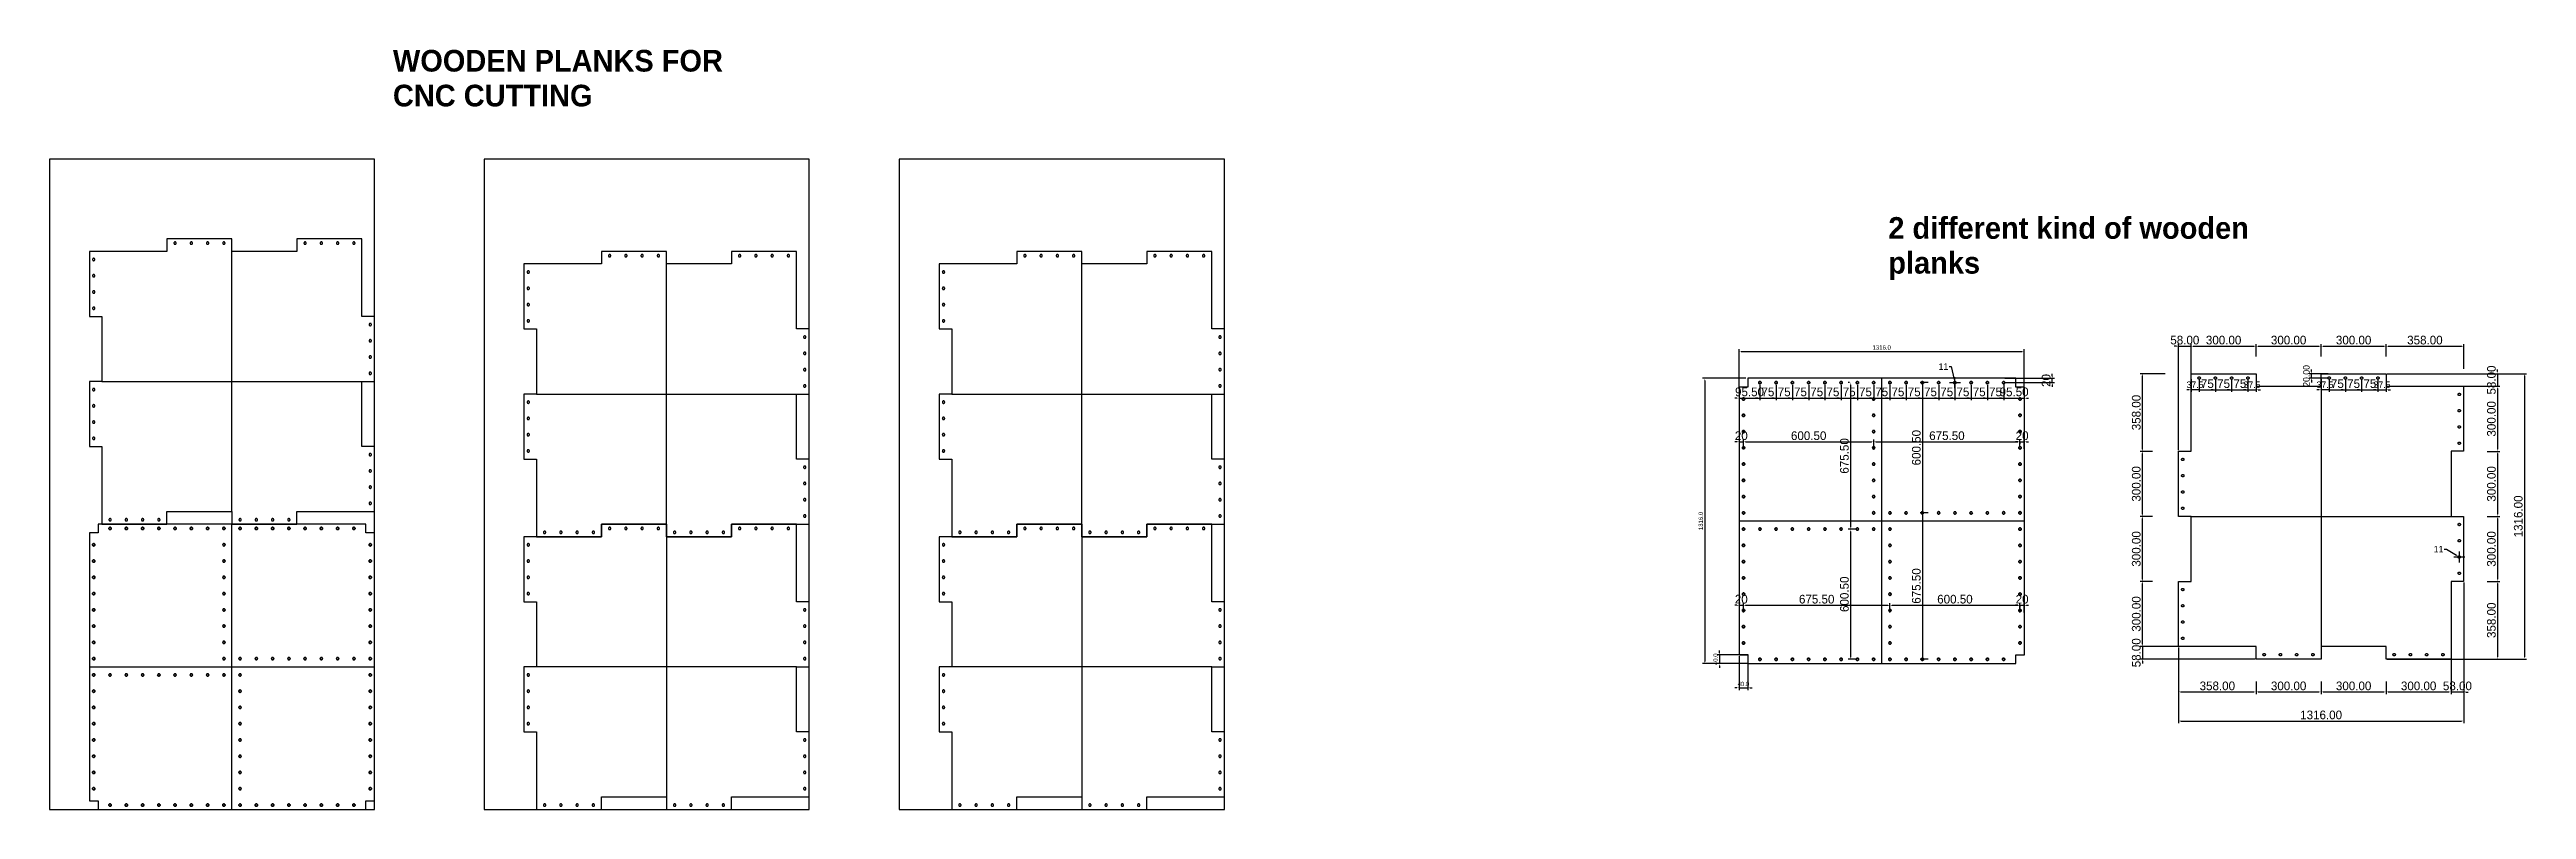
# Model space of a CAD drawing. Header units: millimetres. Extents: x -1864 to 9568, y -1616 to 1889.
import ezdxf

# ---------------------------------------------------------------- set-up
doc = ezdxf.new("R2010")
doc.units = ezdxf.units.MM
doc.header["$MEASUREMENT"] = 0
doc.layers.add('cotes', color=7, linetype='Continuous', true_color=0x000000)
doc.layers.add('platen', color=7, linetype='Continuous', true_color=0x007f00)
doc.styles.add('Mill', font='')
doc.styles.get('Mill').set_extended_font_data('Mill')
doc.dimstyles.new('Style de cote 01', dxfattribs={"dimscale": 10, "dimtxt": 2, "dimasz": 1, "dimexe": 1, "dimexo": 0.5, "dimgap": 0.8, "dimtad": 1, "dimtoh": 1, "dimdec": 1, "dimzin": 1, "dimdsep": 46, "dimtxsty": 'Mill', "dimcen": 2.5, "dimadec": 0, "dimazin": 0, "dimtfac": 1, "dimtdec": 4, "dimtix": 1, "dimtmove": 1, "dimatfit": 3, "dimfxl": 0, "dimtolj": 1, "dimtzin": 1, "dimarcsym": 0})
doc.dimstyles.new('Style de cote 02', dxfattribs={"dimscale": 10, "dimtxt": 4, "dimasz": 1, "dimexe": 1, "dimexo": 0.5, "dimgap": 0.8, "dimtad": 1, "dimtoh": 1, "dimzin": 1, "dimdsep": 46, "dimtxsty": 'Mill', "dimcen": 2.5, "dimadec": 1, "dimazin": 0, "dimtfac": 1, "dimtdec": 4, "dimtix": 1, "dimtmove": 1, "dimatfit": 3, "dimfxl": 0, "dimtolj": 1, "dimtzin": 1, "dimarcsym": 0})
doc.dimstyles.new('Style de cote 03', dxfattribs={"dimscale": 10, "dimtxt": 3, "dimasz": 1, "dimexe": 1, "dimexo": 0.5, "dimgap": 0.8, "dimtad": 1, "dimtoh": 1, "dimzin": 1, "dimdsep": 46, "dimtxsty": 'Mill', "dimcen": 2.5, "dimadec": 1, "dimazin": 0, "dimtfac": 1, "dimtdec": 4, "dimtix": 1, "dimtmove": 1, "dimatfit": 3, "dimfxl": 0, "dimtolj": 1, "dimtzin": 1, "dimarcsym": 0})

msp = doc.modelspace()

# ---------------------------------------------------------------- texts
at = {"layer": 'cotes', "char_height": 100, "attachment_point": 1, "line_spacing_factor": 0.963855}
for s, insert, width in [('\\fAntonio-Bold;WOODEN PLANKS FOR CNC CUTTING', (-278.732, 1887.738), 1809.03614), ('\\fAntonio-Bold;2 different kind of wooden planks', (6622.496, 1116.455), 1895.18072)]:
    msp.add_mtext(s, dxfattribs=dict(at, insert=insert, width=width))

# ---------------------------------------------------------------- blocks, each defined once
blk = doc.blocks.new('*D1')
at = {"layer": 'cotes', "color": 0, "lineweight": -2}
for p, q in [((9188, -415), (9198, -415)), ((9198, -415), (9244, -443))]:
    blk.add_line(p, q, dxfattribs=at)
at = {"layer": 'cotes', "color": 0}
for p, q in [((9233, -451), (9283, -451)), ((9258, -476), (9258, -426))]:
    blk.add_line(p, q, dxfattribs=at)
blk.add_solid([(9243, -445), (9245, -442), (9253, -448)], dxfattribs=at)
at = {"layer": 'Defpoints', "color": 0}
for p in [(9253, -448), (9262, -454)]:
    blk.add_point(p, dxfattribs=at)
at = {"layer": 'cotes', "color": 0, "insert": (9162, -415), "char_height": 30, "attachment_point": 5, "style": 'Mill'}
blk.add_mtext('\\A1;11', dxfattribs=at)
blk = doc.blocks.new('*D2')
at = {"layer": 'cotes', "color": 0, "lineweight": -2}
for p, q in [((8925, 394), (9568, 394)), ((9558, 384), (9558, -912)), ((8925, -922), (9568, -922))]:
    blk.add_line(p, q, dxfattribs=at)
at = {"layer": 'cotes', "color": 0}
for points in [[(9559, 384), (9556, 384), (9558, 394)], [(9556, -912), (9559, -912), (9558, -922)]]:
    blk.add_solid(points, dxfattribs=at)
at = {"layer": 'Defpoints', "color": 0}
for p in [(8920, 394), (8920, -922), (9558, -922)]:
    blk.add_point(p, dxfattribs=at)
at = {"layer": 'cotes', "color": 0, "insert": (9530, -264), "char_height": 40, "attachment_point": 5, "rotation": 90, "style": 'Mill'}
blk.add_mtext('\\A1;1316.00', dxfattribs=at)
blk = doc.blocks.new('*D3')
at = {"layer": 'cotes', "color": 0, "lineweight": -2}
for p, q in [((9278, -569), (9278, -1218)), ((7962, -869), (7962, -1218)), ((7972, -1208), (9268, -1208))]:
    blk.add_line(p, q, dxfattribs=at)
at = {"layer": 'cotes', "color": 0}
for points in [[(7972, -1206), (7972, -1209), (7962, -1208)], [(9268, -1209), (9268, -1206), (9278, -1208)]]:
    blk.add_solid(points, dxfattribs=at)
at = {"layer": 'Defpoints', "color": 0}
for p in [(9278, -564), (7962, -864), (9278, -1208)]:
    blk.add_point(p, dxfattribs=at)
at = {"layer": 'cotes', "color": 0, "insert": (8620, -1180), "char_height": 40, "attachment_point": 5, "style": 'Mill'}
blk.add_mtext('\\A1;1316.00', dxfattribs=at)
blk = doc.blocks.new('*D4')
at = {"layer": 'cotes', "color": 0, "lineweight": -2}
for p, q in [((8652, 394), (8565, 394)), ((8652, 374), (8565, 374)), ((8575, 404), (8575, 414)), ((8575, 374), (8575, 394)), ((8575, 364), (8575, 354))]:
    blk.add_line(p, q, dxfattribs=at)
at = {"layer": 'cotes', "color": 0}
for points in [[(8573, 404), (8577, 404), (8575, 394)], [(8577, 364), (8573, 364), (8575, 374)]]:
    blk.add_solid(points, dxfattribs=at)
at = {"layer": 'Defpoints', "color": 0}
for p in [(8575, 394), (8657, 394), (8657, 374)]:
    blk.add_point(p, dxfattribs=at)
at = {"layer": 'cotes', "color": 0, "insert": (8552, 384), "char_height": 30, "attachment_point": 5, "rotation": 90, "style": 'Mill'}
blk.add_mtext('\\A1;20.00', dxfattribs=at)
blk = doc.blocks.new('*D5')
at = {"layer": 'cotes', "color": 0, "lineweight": -2}
for p, q in [((8657, 369), (8657, 310)), ((8732, 369), (8732, 310)), ((8647, 320), (8637, 320)), ((8657, 320), (8732, 320)), ((8742, 320), (8752, 320))]:
    blk.add_line(p, q, dxfattribs=at)
at = {"layer": 'cotes', "color": 0}
for points in [[(8647, 318), (8647, 322), (8657, 320)], [(8742, 322), (8742, 318), (8732, 320)]]:
    blk.add_solid(points, dxfattribs=at)
at = {"layer": 'Defpoints', "color": 0}
for p in [(8657, 374), (8732, 374), (8732, 320)]:
    blk.add_point(p, dxfattribs=at)
at = {"layer": 'cotes', "color": 0, "insert": (8695, 348), "char_height": 40, "attachment_point": 5, "style": 'Mill'}
blk.add_mtext('\\A1;75', dxfattribs=at)
blk = doc.blocks.new('*D6')
at = {"layer": 'cotes', "color": 0, "lineweight": -2}
for p, q in [((8732, 369), (8732, 310)), ((8807, 369), (8807, 310)), ((8722, 320), (8712, 320)), ((8732, 320), (8807, 320)), ((8817, 320), (8827, 320))]:
    blk.add_line(p, q, dxfattribs=at)
at = {"layer": 'cotes', "color": 0}
for points in [[(8722, 318), (8722, 322), (8732, 320)], [(8817, 322), (8817, 318), (8807, 320)]]:
    blk.add_solid(points, dxfattribs=at)
at = {"layer": 'Defpoints', "color": 0}
for p in [(8732, 374), (8807, 374), (8807, 320)]:
    blk.add_point(p, dxfattribs=at)
at = {"layer": 'cotes', "color": 0, "insert": (8770, 348), "char_height": 40, "attachment_point": 5, "style": 'Mill'}
blk.add_mtext('\\A1;75', dxfattribs=at)
blk = doc.blocks.new('*D7')
at = {"layer": 'cotes', "color": 0, "lineweight": -2}
for p, q in [((8807, 369), (8807, 310)), ((8882, 369), (8882, 310)), ((8797, 320), (8787, 320)), ((8807, 320), (8882, 320)), ((8892, 320), (8902, 320))]:
    blk.add_line(p, q, dxfattribs=at)
at = {"layer": 'cotes', "color": 0}
for points in [[(8797, 318), (8797, 322), (8807, 320)], [(8892, 322), (8892, 318), (8882, 320)]]:
    blk.add_solid(points, dxfattribs=at)
at = {"layer": 'Defpoints', "color": 0}
for p in [(8807, 374), (8882, 374), (8882, 320)]:
    blk.add_point(p, dxfattribs=at)
at = {"layer": 'cotes', "color": 0, "insert": (8845, 348), "char_height": 40, "attachment_point": 5, "style": 'Mill'}
blk.add_mtext('\\A1;75', dxfattribs=at)
blk = doc.blocks.new('*D8')
at = {"layer": 'cotes', "color": 0, "lineweight": -2}
for p, q in [((8882, 369), (8882, 310)), ((8920, 369), (8920, 310)), ((8872, 320), (8862, 320)), ((8882, 320), (8920, 320)), ((8930, 320), (8940, 320))]:
    blk.add_line(p, q, dxfattribs=at)
at = {"layer": 'cotes', "color": 0}
for points in [[(8872, 318), (8872, 322), (8882, 320)], [(8930, 322), (8930, 318), (8920, 320)]]:
    blk.add_solid(points, dxfattribs=at)
at = {"layer": 'Defpoints', "color": 0}
for p in [(8882, 374), (8920, 374), (8920, 320)]:
    blk.add_point(p, dxfattribs=at)
at = {"layer": 'cotes', "color": 0, "insert": (8901, 343), "char_height": 30, "attachment_point": 5, "style": 'Mill'}
blk.add_mtext('\\A1;37.5', dxfattribs=at)
blk = doc.blocks.new('*D9')
at = {"layer": 'cotes', "color": 0, "lineweight": -2}
for p, q in [((8620, 369), (8620, 310)), ((8657, 369), (8657, 310)), ((8610, 320), (8600, 320)), ((8657, 320), (8620, 320)), ((8667, 320), (8677, 320))]:
    blk.add_line(p, q, dxfattribs=at)
at = {"layer": 'cotes', "color": 0}
for points in [[(8610, 318), (8610, 322), (8620, 320)], [(8667, 322), (8667, 318), (8657, 320)]]:
    blk.add_solid(points, dxfattribs=at)
at = {"layer": 'Defpoints', "color": 0}
for p in [(8620, 374), (8657, 374), (8620, 320)]:
    blk.add_point(p, dxfattribs=at)
at = {"layer": 'cotes', "color": 0, "insert": (8638, 343), "char_height": 30, "attachment_point": 5, "style": 'Mill'}
blk.add_mtext('\\A1;37.5', dxfattribs=at)
blk = doc.blocks.new('*D10')
at = {"layer": 'cotes', "color": 0, "lineweight": -2}
for p, q in [((8020, 369), (8020, 310)), ((8057, 369), (8057, 310)), ((8010, 320), (8000, 320)), ((8057, 320), (8020, 320)), ((8067, 320), (8077, 320))]:
    blk.add_line(p, q, dxfattribs=at)
at = {"layer": 'cotes', "color": 0}
for points in [[(8010, 318), (8010, 322), (8020, 320)], [(8067, 322), (8067, 318), (8057, 320)]]:
    blk.add_solid(points, dxfattribs=at)
at = {"layer": 'Defpoints', "color": 0}
for p in [(8020, 374), (8057, 374), (8020, 320)]:
    blk.add_point(p, dxfattribs=at)
at = {"layer": 'cotes', "color": 0, "insert": (8038, 343), "char_height": 30, "attachment_point": 5, "style": 'Mill'}
blk.add_mtext('\\A1;37.5', dxfattribs=at)
blk = doc.blocks.new('*D11')
at = {"layer": 'cotes', "color": 0, "lineweight": -2}
for p, q in [((8282, 369), (8282, 310)), ((8320, 369), (8320, 310)), ((8272, 320), (8262, 320)), ((8282, 320), (8320, 320)), ((8330, 320), (8340, 320))]:
    blk.add_line(p, q, dxfattribs=at)
at = {"layer": 'cotes', "color": 0}
for points in [[(8272, 318), (8272, 322), (8282, 320)], [(8330, 322), (8330, 318), (8320, 320)]]:
    blk.add_solid(points, dxfattribs=at)
at = {"layer": 'Defpoints', "color": 0}
for p in [(8282, 374), (8320, 374), (8320, 320)]:
    blk.add_point(p, dxfattribs=at)
at = {"layer": 'cotes', "color": 0, "insert": (8301, 343), "char_height": 30, "attachment_point": 5, "style": 'Mill'}
blk.add_mtext('\\A1;37.5', dxfattribs=at)
blk = doc.blocks.new('*D12')
at = {"layer": 'cotes', "color": 0, "lineweight": -2}
for p, q in [((8207, 369), (8207, 310)), ((8282, 369), (8282, 310)), ((8197, 320), (8187, 320)), ((8207, 320), (8282, 320)), ((8292, 320), (8302, 320))]:
    blk.add_line(p, q, dxfattribs=at)
at = {"layer": 'cotes', "color": 0}
for points in [[(8197, 318), (8197, 322), (8207, 320)], [(8292, 322), (8292, 318), (8282, 320)]]:
    blk.add_solid(points, dxfattribs=at)
at = {"layer": 'Defpoints', "color": 0}
for p in [(8207, 374), (8282, 374), (8282, 320)]:
    blk.add_point(p, dxfattribs=at)
at = {"layer": 'cotes', "color": 0, "insert": (8245, 348), "char_height": 40, "attachment_point": 5, "style": 'Mill'}
blk.add_mtext('\\A1;75', dxfattribs=at)
blk = doc.blocks.new('*D13')
at = {"layer": 'cotes', "color": 0, "lineweight": -2}
for p, q in [((8132, 369), (8132, 310)), ((8207, 369), (8207, 310)), ((8122, 320), (8112, 320)), ((8132, 320), (8207, 320)), ((8217, 320), (8227, 320))]:
    blk.add_line(p, q, dxfattribs=at)
at = {"layer": 'cotes', "color": 0}
for points in [[(8122, 318), (8122, 322), (8132, 320)], [(8217, 322), (8217, 318), (8207, 320)]]:
    blk.add_solid(points, dxfattribs=at)
at = {"layer": 'Defpoints', "color": 0}
for p in [(8132, 374), (8207, 374), (8207, 320)]:
    blk.add_point(p, dxfattribs=at)
at = {"layer": 'cotes', "color": 0, "insert": (8170, 348), "char_height": 40, "attachment_point": 5, "style": 'Mill'}
blk.add_mtext('\\A1;75', dxfattribs=at)
blk = doc.blocks.new('*D14')
at = {"layer": 'cotes', "color": 0, "lineweight": -2}
for p, q in [((8057, 369), (8057, 310)), ((8132, 369), (8132, 310)), ((8047, 320), (8037, 320)), ((8057, 320), (8132, 320)), ((8142, 320), (8152, 320))]:
    blk.add_line(p, q, dxfattribs=at)
at = {"layer": 'cotes', "color": 0}
for points in [[(8047, 318), (8047, 322), (8057, 320)], [(8142, 322), (8142, 318), (8132, 320)]]:
    blk.add_solid(points, dxfattribs=at)
at = {"layer": 'Defpoints', "color": 0}
for p in [(8057, 374), (8132, 374), (8132, 320)]:
    blk.add_point(p, dxfattribs=at)
at = {"layer": 'cotes', "color": 0, "insert": (8095, 348), "char_height": 40, "attachment_point": 5, "style": 'Mill'}
blk.add_mtext('\\A1;75', dxfattribs=at)
blk = doc.blocks.new('*D15')
at = {"layer": 'cotes', "color": 0, "lineweight": -2}
for p, q in [((8315, -864), (7785, -864)), ((7795, -854), (7795, -844)), ((7795, -864), (7795, -922)), ((8315, -922), (7785, -922)), ((7795, -932), (7795, -942))]:
    blk.add_line(p, q, dxfattribs=at)
at = {"layer": 'cotes', "color": 0}
for points in [[(7793, -854), (7797, -854), (7795, -864)], [(7797, -932), (7793, -932), (7795, -922)]]:
    blk.add_solid(points, dxfattribs=at)
at = {"layer": 'Defpoints', "color": 0}
for p in [(8320, -864), (7795, -922), (8320, -922)]:
    blk.add_point(p, dxfattribs=at)
at = {"layer": 'cotes', "color": 0, "insert": (7767, -893), "char_height": 40, "attachment_point": 5, "rotation": 90, "style": 'Mill'}
blk.add_mtext('\\A1;58.00', dxfattribs=at)
blk = doc.blocks.new('*D16')
at = {"layer": 'cotes', "color": 0, "lineweight": -2}
for p, q in [((8925, 394), (9444, 394)), ((9434, 404), (9434, 414)), ((9434, 394), (9434, 336)), ((8925, 336), (9444, 336)), ((9434, 326), (9434, 316))]:
    blk.add_line(p, q, dxfattribs=at)
at = {"layer": 'cotes', "color": 0}
for points in [[(9432, 404), (9435, 404), (9434, 394)], [(9435, 326), (9432, 326), (9434, 336)]]:
    blk.add_solid(points, dxfattribs=at)
at = {"layer": 'Defpoints', "color": 0}
for p in [(8920, 394), (8920, 336), (9434, 336)]:
    blk.add_point(p, dxfattribs=at)
at = {"layer": 'cotes', "color": 0, "insert": (9406, 365), "char_height": 40, "attachment_point": 5, "rotation": 90, "style": 'Mill'}
blk.add_mtext('\\A1;58.00', dxfattribs=at)
blk = doc.blocks.new('*D17')
at = {"layer": 'cotes', "color": 0, "lineweight": -2}
for p, q in [((9220, -569), (9220, -1084)), ((9278, -569), (9278, -1084)), ((9210, -1074), (9200, -1074)), ((9278, -1074), (9220, -1074)), ((9288, -1074), (9298, -1074))]:
    blk.add_line(p, q, dxfattribs=at)
at = {"layer": 'cotes', "color": 0}
for points in [[(9210, -1075), (9210, -1072), (9220, -1074)], [(9288, -1072), (9288, -1075), (9278, -1074)]]:
    blk.add_solid(points, dxfattribs=at)
at = {"layer": 'Defpoints', "color": 0}
for p in [(9220, -564), (9278, -564), (9220, -1074)]:
    blk.add_point(p, dxfattribs=at)
at = {"layer": 'cotes', "color": 0, "insert": (9249, -1046), "char_height": 40, "attachment_point": 5, "style": 'Mill'}
blk.add_mtext('\\A1;58.00', dxfattribs=at)
blk = doc.blocks.new('*D18')
at = {"layer": 'cotes', "color": 0, "lineweight": -2}
for p, q in [((7952, 521), (7942, 521)), ((7962, 41), (7962, 531)), ((7962, 521), (8020, 521)), ((8020, 41), (8020, 531)), ((8030, 521), (8040, 521))]:
    blk.add_line(p, q, dxfattribs=at)
at = {"layer": 'cotes', "color": 0}
for points in [[(7952, 519), (7952, 523), (7962, 521)], [(8030, 523), (8030, 519), (8020, 521)]]:
    blk.add_solid(points, dxfattribs=at)
at = {"layer": 'Defpoints', "color": 0}
for p in [(8020, 521), (7962, 36), (8020, 36)]:
    blk.add_point(p, dxfattribs=at)
at = {"layer": 'cotes', "color": 0, "insert": (7991, 549), "char_height": 40, "attachment_point": 5, "style": 'Mill'}
blk.add_mtext('\\A1;58.00', dxfattribs=at)
blk = doc.blocks.new('*D19')
at = {"layer": 'cotes', "color": 0, "lineweight": -2}
for p, q in [((8920, -1026), (8920, -1084)), ((9220, -1026), (9220, -1084)), ((9210, -1074), (8930, -1074))]:
    blk.add_line(p, q, dxfattribs=at)
at = {"layer": 'cotes', "color": 0}
for points in [[(8930, -1072), (8930, -1075), (8920, -1074)], [(9210, -1075), (9210, -1072), (9220, -1074)]]:
    blk.add_solid(points, dxfattribs=at)
at = {"layer": 'Defpoints', "color": 0}
for p in [(8920, -1021), (9220, -1021), (8920, -1074)]:
    blk.add_point(p, dxfattribs=at)
at = {"layer": 'cotes', "color": 0, "insert": (9070, -1046), "char_height": 40, "attachment_point": 5, "style": 'Mill'}
blk.add_mtext('\\A1;300.00', dxfattribs=at)
blk = doc.blocks.new('*D20')
at = {"layer": 'cotes', "color": 0, "lineweight": -2}
for p, q in [((8620, -1026), (8620, -1084)), ((8920, -1026), (8920, -1084)), ((8910, -1074), (8630, -1074))]:
    blk.add_line(p, q, dxfattribs=at)
at = {"layer": 'cotes', "color": 0}
for points in [[(8630, -1072), (8630, -1075), (8620, -1074)], [(8910, -1075), (8910, -1072), (8920, -1074)]]:
    blk.add_solid(points, dxfattribs=at)
at = {"layer": 'Defpoints', "color": 0}
for p in [(8620, -1021), (8920, -1021), (8620, -1074)]:
    blk.add_point(p, dxfattribs=at)
at = {"layer": 'cotes', "color": 0, "insert": (8770, -1046), "char_height": 40, "attachment_point": 5, "style": 'Mill'}
blk.add_mtext('\\A1;300.00', dxfattribs=at)
blk = doc.blocks.new('*D21')
at = {"layer": 'cotes', "color": 0, "lineweight": -2}
for p, q in [((8320, -1026), (8320, -1084)), ((8620, -1026), (8620, -1084)), ((8610, -1074), (8330, -1074))]:
    blk.add_line(p, q, dxfattribs=at)
at = {"layer": 'cotes', "color": 0}
for points in [[(8330, -1072), (8330, -1075), (8320, -1074)], [(8610, -1075), (8610, -1072), (8620, -1074)]]:
    blk.add_solid(points, dxfattribs=at)
at = {"layer": 'Defpoints', "color": 0}
for p in [(8320, -1021), (8620, -1021), (8320, -1074)]:
    blk.add_point(p, dxfattribs=at)
at = {"layer": 'cotes', "color": 0, "insert": (8470, -1046), "char_height": 40, "attachment_point": 5, "style": 'Mill'}
blk.add_mtext('\\A1;300.00', dxfattribs=at)
blk = doc.blocks.new('*D22')
at = {"layer": 'cotes', "color": 0, "lineweight": -2}
for p, q in [((7962, -968), (7962, -1084)), ((8320, -1026), (8320, -1084)), ((8310, -1074), (7972, -1074))]:
    blk.add_line(p, q, dxfattribs=at)
at = {"layer": 'cotes', "color": 0}
for points in [[(7972, -1072), (7972, -1075), (7962, -1074)], [(8310, -1075), (8310, -1072), (8320, -1074)]]:
    blk.add_solid(points, dxfattribs=at)
at = {"layer": 'Defpoints', "color": 0}
for p in [(7962, -963), (8320, -1021), (7962, -1074)]:
    blk.add_point(p, dxfattribs=at)
at = {"layer": 'cotes', "color": 0, "insert": (8141, -1046), "char_height": 40, "attachment_point": 5, "style": 'Mill'}
blk.add_mtext('\\A1;358.00', dxfattribs=at)
blk = doc.blocks.new('*D23')
at = {"layer": 'cotes', "color": 0, "lineweight": -2}
for p, q in [((8020, 474), (8020, 531)), ((8030, 521), (8310, 521)), ((8320, 474), (8320, 531))]:
    blk.add_line(p, q, dxfattribs=at)
at = {"layer": 'cotes', "color": 0}
for points in [[(8030, 523), (8030, 519), (8020, 521)], [(8310, 519), (8310, 523), (8320, 521)]]:
    blk.add_solid(points, dxfattribs=at)
at = {"layer": 'Defpoints', "color": 0}
for p in [(8020, 469), (8320, 521), (8320, 469)]:
    blk.add_point(p, dxfattribs=at)
at = {"layer": 'cotes', "color": 0, "insert": (8170, 549), "char_height": 40, "attachment_point": 5, "style": 'Mill'}
blk.add_mtext('\\A1;300.00', dxfattribs=at)
blk = doc.blocks.new('*D24')
at = {"layer": 'cotes', "color": 0, "lineweight": -2}
for p, q in [((8320, 474), (8320, 531)), ((8330, 521), (8610, 521)), ((8620, 474), (8620, 531))]:
    blk.add_line(p, q, dxfattribs=at)
at = {"layer": 'cotes', "color": 0}
for points in [[(8330, 523), (8330, 519), (8320, 521)], [(8610, 519), (8610, 523), (8620, 521)]]:
    blk.add_solid(points, dxfattribs=at)
at = {"layer": 'Defpoints', "color": 0}
for p in [(8320, 469), (8620, 521), (8620, 469)]:
    blk.add_point(p, dxfattribs=at)
at = {"layer": 'cotes', "color": 0, "insert": (8470, 549), "char_height": 40, "attachment_point": 5, "style": 'Mill'}
blk.add_mtext('\\A1;300.00', dxfattribs=at)
blk = doc.blocks.new('*D25')
at = {"layer": 'cotes', "color": 0, "lineweight": -2}
for p, q in [((8620, 474), (8620, 531)), ((8630, 521), (8910, 521)), ((8920, 474), (8920, 531))]:
    blk.add_line(p, q, dxfattribs=at)
at = {"layer": 'cotes', "color": 0}
for points in [[(8630, 523), (8630, 519), (8620, 521)], [(8910, 519), (8910, 523), (8920, 521)]]:
    blk.add_solid(points, dxfattribs=at)
at = {"layer": 'Defpoints', "color": 0}
for p in [(8620, 469), (8920, 521), (8920, 469)]:
    blk.add_point(p, dxfattribs=at)
at = {"layer": 'cotes', "color": 0, "insert": (8770, 549), "char_height": 40, "attachment_point": 5, "style": 'Mill'}
blk.add_mtext('\\A1;300.00', dxfattribs=at)
blk = doc.blocks.new('*D26')
at = {"layer": 'cotes', "color": 0, "lineweight": -2}
for p, q in [((8920, 474), (8920, 531)), ((8930, 521), (9268, 521)), ((9278, 416), (9278, 531))]:
    blk.add_line(p, q, dxfattribs=at)
at = {"layer": 'cotes', "color": 0}
for points in [[(8930, 523), (8930, 519), (8920, 521)], [(9268, 519), (9268, 523), (9278, 521)]]:
    blk.add_solid(points, dxfattribs=at)
at = {"layer": 'Defpoints', "color": 0}
for p in [(8920, 469), (9278, 521), (9278, 411)]:
    blk.add_point(p, dxfattribs=at)
at = {"layer": 'cotes', "color": 0, "insert": (9099, 549), "char_height": 40, "attachment_point": 5, "style": 'Mill'}
blk.add_mtext('\\A1;358.00', dxfattribs=at)
blk = doc.blocks.new('*D27')
at = {"layer": 'cotes', "color": 0, "lineweight": -2}
for p, q in [((7900, 394), (7785, 394)), ((7795, 46), (7795, 384)), ((7842, 36), (7785, 36))]:
    blk.add_line(p, q, dxfattribs=at)
at = {"layer": 'cotes', "color": 0}
for points in [[(7797, 384), (7793, 384), (7795, 394)], [(7793, 46), (7797, 46), (7795, 36)]]:
    blk.add_solid(points, dxfattribs=at)
at = {"layer": 'Defpoints', "color": 0}
for p in [(7795, 394), (7905, 394), (7847, 36)]:
    blk.add_point(p, dxfattribs=at)
at = {"layer": 'cotes', "color": 0, "insert": (7767, 215), "char_height": 40, "attachment_point": 5, "rotation": 90, "style": 'Mill'}
blk.add_mtext('\\A1;358.00', dxfattribs=at)
blk = doc.blocks.new('*D28')
at = {"layer": 'cotes', "color": 0, "lineweight": -2}
for p, q in [((7842, 36), (7785, 36)), ((7795, -254), (7795, 26)), ((7842, -264), (7785, -264))]:
    blk.add_line(p, q, dxfattribs=at)
at = {"layer": 'cotes', "color": 0}
for points in [[(7797, 26), (7793, 26), (7795, 36)], [(7793, -254), (7797, -254), (7795, -264)]]:
    blk.add_solid(points, dxfattribs=at)
at = {"layer": 'Defpoints', "color": 0}
for p in [(7795, 36), (7847, 36), (7847, -264)]:
    blk.add_point(p, dxfattribs=at)
at = {"layer": 'cotes', "color": 0, "insert": (7767, -114), "char_height": 40, "attachment_point": 5, "rotation": 90, "style": 'Mill'}
blk.add_mtext('\\A1;300.00', dxfattribs=at)
blk = doc.blocks.new('*D29')
at = {"layer": 'cotes', "color": 0, "lineweight": -2}
for p, q in [((7842, -264), (7785, -264)), ((7795, -554), (7795, -274)), ((7842, -564), (7785, -564))]:
    blk.add_line(p, q, dxfattribs=at)
at = {"layer": 'cotes', "color": 0}
for points in [[(7797, -274), (7793, -274), (7795, -264)], [(7793, -554), (7797, -554), (7795, -564)]]:
    blk.add_solid(points, dxfattribs=at)
at = {"layer": 'Defpoints', "color": 0}
for p in [(7795, -264), (7847, -264), (7847, -564)]:
    blk.add_point(p, dxfattribs=at)
at = {"layer": 'cotes', "color": 0, "insert": (7767, -414), "char_height": 40, "attachment_point": 5, "rotation": 90, "style": 'Mill'}
blk.add_mtext('\\A1;300.00', dxfattribs=at)
blk = doc.blocks.new('*D30')
at = {"layer": 'cotes', "color": 0, "lineweight": -2}
for p, q in [((7842, -564), (7785, -564)), ((7795, -854), (7795, -574)), ((7842, -864), (7785, -864))]:
    blk.add_line(p, q, dxfattribs=at)
at = {"layer": 'cotes', "color": 0}
for points in [[(7797, -574), (7793, -574), (7795, -564)], [(7793, -854), (7797, -854), (7795, -864)]]:
    blk.add_solid(points, dxfattribs=at)
at = {"layer": 'Defpoints', "color": 0}
for p in [(7795, -564), (7847, -564), (7847, -864)]:
    blk.add_point(p, dxfattribs=at)
at = {"layer": 'cotes', "color": 0, "insert": (7767, -714), "char_height": 40, "attachment_point": 5, "rotation": 90, "style": 'Mill'}
blk.add_mtext('\\A1;300.00', dxfattribs=at)
blk = doc.blocks.new('*D31')
at = {"layer": 'cotes', "color": 0, "lineweight": -2}
for p, q in [((9386, 336), (9444, 336)), ((9434, 326), (9434, 46)), ((9386, 36), (9444, 36))]:
    blk.add_line(p, q, dxfattribs=at)
at = {"layer": 'cotes', "color": 0}
for points in [[(9435, 326), (9432, 326), (9434, 336)], [(9432, 46), (9435, 46), (9434, 36)]]:
    blk.add_solid(points, dxfattribs=at)
at = {"layer": 'Defpoints', "color": 0}
for p in [(9381, 336), (9381, 36), (9434, 36)]:
    blk.add_point(p, dxfattribs=at)
at = {"layer": 'cotes', "color": 0, "insert": (9406, 186), "char_height": 40, "attachment_point": 5, "rotation": 90, "style": 'Mill'}
blk.add_mtext('\\A1;300.00', dxfattribs=at)
blk = doc.blocks.new('*D32')
at = {"layer": 'cotes', "color": 0, "lineweight": -2}
for p, q in [((9386, 36), (9444, 36)), ((9434, 26), (9434, -254)), ((9386, -264), (9444, -264))]:
    blk.add_line(p, q, dxfattribs=at)
at = {"layer": 'cotes', "color": 0}
for points in [[(9435, 26), (9432, 26), (9434, 36)], [(9432, -254), (9435, -254), (9434, -264)]]:
    blk.add_solid(points, dxfattribs=at)
at = {"layer": 'Defpoints', "color": 0}
for p in [(9381, 36), (9381, -264), (9434, -264)]:
    blk.add_point(p, dxfattribs=at)
at = {"layer": 'cotes', "color": 0, "insert": (9406, -114), "char_height": 40, "attachment_point": 5, "rotation": 90, "style": 'Mill'}
blk.add_mtext('\\A1;300.00', dxfattribs=at)
blk = doc.blocks.new('*D33')
at = {"layer": 'cotes', "color": 0, "lineweight": -2}
for p, q in [((9386, -264), (9444, -264)), ((9434, -274), (9434, -554)), ((9386, -564), (9444, -564))]:
    blk.add_line(p, q, dxfattribs=at)
at = {"layer": 'cotes', "color": 0}
for points in [[(9435, -274), (9432, -274), (9434, -264)], [(9432, -554), (9435, -554), (9434, -564)]]:
    blk.add_solid(points, dxfattribs=at)
at = {"layer": 'Defpoints', "color": 0}
for p in [(9381, -264), (9381, -564), (9434, -564)]:
    blk.add_point(p, dxfattribs=at)
at = {"layer": 'cotes', "color": 0, "insert": (9406, -414), "char_height": 40, "attachment_point": 5, "rotation": 90, "style": 'Mill'}
blk.add_mtext('\\A1;300.00', dxfattribs=at)
blk = doc.blocks.new('*D34')
at = {"layer": 'cotes', "color": 0, "lineweight": -2}
for p, q in [((9386, -564), (9444, -564)), ((9434, -574), (9434, -912)), ((9328, -922), (9444, -922))]:
    blk.add_line(p, q, dxfattribs=at)
at = {"layer": 'cotes', "color": 0}
for points in [[(9435, -574), (9432, -574), (9434, -564)], [(9432, -912), (9435, -912), (9434, -922)]]:
    blk.add_solid(points, dxfattribs=at)
at = {"layer": 'Defpoints', "color": 0}
for p in [(9381, -564), (9323, -922), (9434, -922)]:
    blk.add_point(p, dxfattribs=at)
at = {"layer": 'cotes', "color": 0, "insert": (9406, -743), "char_height": 40, "attachment_point": 5, "rotation": 90, "style": 'Mill'}
blk.add_mtext('\\A1;358.00', dxfattribs=at)
blk = doc.blocks.new('plaat base')
at = {"layer": 'platen'}
for p, q in [((390, 38), (390, 38, 18)), ((395.5, 43.5), (395.5, 43.5, 18)), ((395.5, 32.5), (395.5, 32.5, 18)), ((401, 38), (401, 38, 18)), ((465, 38), (465, 38, 18)), ((470.5, 43.5), (470.5, 43.5, 18)), ((470.5, 32.5), (470.5, 32.5, 18)), ((476, 38), (476, 38, 18)), ((540, 38), (540, 38, 18)), ((545.5, 43.5), (545.5, 43.5, 18)), ((545.5, 32.5), (545.5, 32.5, 18)), ((551, 38), (551, 38, 18)), ((615, 38), (615, 38, 18)), ((620.5, 43.5), (620.5, 43.5, 18)), ((620.5, 32.5), (620.5, 32.5, 18)), ((626, 38), (626, 38, 18)), ((658, -1200), (658, 0)), ((658, -1200, 18), (658, 0, 18)), ((990, 38), (990, 38, 18)), ((995.5, 43.5), (995.5, 43.5, 18)), ((995.5, 32.5), (995.5, 32.5, 18)), ((1001, 38), (1001, 38, 18)), ((1065, 38), (1065, 38, 18)), ((1070.5, 43.5), (1070.5, 43.5, 18)), ((1070.5, 32.5), (1070.5, 32.5, 18)), ((1076, 38), (1076, 38, 18)), ((1140, 38), (1140, 38, 18)), ((1145.5, 43.5), (1145.5, 43.5, 18)), ((1145.5, 32.5), (1145.5, 32.5, 18)), ((1151, 38), (1151, 38, 18)), ((1215, 38), (1215, 38, 18)), ((1220.5, 43.5), (1220.5, 43.5, 18)), ((1220.5, 32.5), (1220.5, 32.5, 18)), ((1226, 38), (1226, 38, 18)), ((14.5, -37.5), (14.5, -37.5, 18)), ((14.5, -112.5), (14.5, -112.5, 18)), ((20, -32), (20, -32, 18)), ((20, -43), (20, -43, 18)), ((20, -107), (20, -107, 18)), ((25.5, -37.5), (25.5, -37.5, 18)), ((25.5, -112.5), (25.5, -112.5, 18)), ((14.5, -187.5), (14.5, -187.5, 18)), ((20, -118), (20, -118, 18)), ((20, -182), (20, -182, 18)), ((20, -193), (20, -193, 18)), ((25.5, -187.5), (25.5, -187.5, 18)), ((14.5, -262.5), (14.5, -262.5, 18)), ((20, -257), (20, -257, 18)), ((20, -268), (20, -268, 18)), ((25.5, -262.5), (25.5, -262.5, 18)), ((1290.5, -337.5), (1290.5, -337.5, 18)), ((1296, -332), (1296, -332, 18)), ((1301.5, -337.5), (1301.5, -337.5, 18)), ((1290.5, -412.5), (1290.5, -412.5, 18)), ((1296, -343), (1296, -343, 18)), ((1296, -407), (1296, -407, 18)), ((1296, -418), (1296, -418, 18)), ((1301.5, -412.5), (1301.5, -412.5, 18)), ((1290.5, -487.5), (1290.5, -487.5, 18)), ((1290.5, -562.5), (1290.5, -562.5, 18)), ((1296, -482), (1296, -482, 18)), ((1296, -493), (1296, -493, 18)), ((1296, -557), (1296, -557, 18)), ((1296, -568), (1296, -568, 18)), ((1301.5, -487.5), (1301.5, -487.5, 18)), ((1301.5, -562.5), (1301.5, -562.5, 18)), ((14.5, -637.5), (14.5, -637.5, 18)), ((20, -632), (20, -632, 18)), ((20, -643), (20, -643, 18)), ((25.5, -637.5), (25.5, -637.5, 18)), ((58, -600), (1258, -600)), ((58, -600, 18), (1258, -600, 18)), ((14.5, -712.5), (14.5, -712.5, 18)), ((14.5, -787.5), (14.5, -787.5, 18)), ((20, -707), (20, -707, 18)), ((20, -718), (20, -718, 18)), ((20, -782), (20, -782, 18)), ((20, -793), (20, -793, 18)), ((25.5, -712.5), (25.5, -712.5, 18)), ((25.5, -787.5), (25.5, -787.5, 18)), ((14.5, -862.5), (14.5, -862.5, 18)), ((20, -857), (20, -857, 18)), ((20, -868), (20, -868, 18)), ((25.5, -862.5), (25.5, -862.5, 18)), ((1290.5, -937.5), (1290.5, -937.5, 18)), ((1290.5, -1012.5), (1290.5, -1012.5, 18)), ((1296, -932), (1296, -932, 18)), ((1296, -943), (1296, -943, 18)), ((1296, -1007), (1296, -1007, 18)), ((1296, -1018), (1296, -1018, 18)), ((1301.5, -937.5), (1301.5, -937.5, 18)), ((1301.5, -1012.5), (1301.5, -1012.5, 18)), ((1290.5, -1087.5), (1290.5, -1087.5, 18)), ((1296, -1082), (1296, -1082, 18)), ((1296, -1093), (1296, -1093, 18)), ((1301.5, -1087.5), (1301.5, -1087.5, 18)), ((90, -1238), (90, -1238, 18)), ((95.5, -1232.5), (95.5, -1232.5, 18)), ((95.5, -1243.5), (95.5, -1243.5, 18)), ((101, -1238), (101, -1238, 18)), ((165, -1238), (165, -1238, 18)), ((170.5, -1232.5), (170.5, -1232.5, 18)), ((170.5, -1243.5), (170.5, -1243.5, 18)), ((176, -1238), (176, -1238, 18)), ((240, -1238), (240, -1238, 18)), ((245.5, -1232.5), (245.5, -1232.5, 18)), ((245.5, -1243.5), (245.5, -1243.5, 18)), ((251, -1238), (251, -1238, 18)), ((315, -1238), (315, -1238, 18)), ((320.5, -1232.5), (320.5, -1232.5, 18)), ((320.5, -1243.5), (320.5, -1243.5, 18)), ((326, -1238), (326, -1238, 18)), ((690, -1238), (690, -1238, 18)), ((695.5, -1232.5), (695.5, -1232.5, 18)), ((695.5, -1243.5), (695.5, -1243.5, 18)), ((701, -1238), (701, -1238, 18)), ((765, -1238), (765, -1238, 18)), ((770.5, -1232.5), (770.5, -1232.5, 18)), ((770.5, -1243.5), (770.5, -1243.5, 18)), ((776, -1238), (776, -1238, 18)), ((840, -1238), (840, -1238, 18)), ((845.5, -1232.5), (845.5, -1232.5, 18)), ((845.5, -1243.5), (845.5, -1243.5, 18)), ((851, -1238), (851, -1238, 18)), ((915, -1238), (915, -1238, 18)), ((920.5, -1232.5), (920.5, -1232.5, 18)), ((920.5, -1243.5), (920.5, -1243.5, 18)), ((926, -1238), (926, -1238, 18)), ((1290.5, -1162.5), (1290.5, -1162.5, 18)), ((1296, -1157), (1296, -1157, 18)), ((1296, -1168), (1296, -1168, 18)), ((1301.5, -1162.5), (1301.5, -1162.5, 18))]:
    blk.add_line(p, q, dxfattribs=at)
for points in [[(358, 0), (179, 0), (0, 0)], [(0, 0), (0, 0, 9), (0, 0, 18)], [(358, 0, 18), (179, 0, 18), (0, 0, 18)], [(0, 0), (0, -150), (0, -300)], [(0, 0, 18), (0, -150, 18), (0, -300, 18)], [(358, 0, 9), (179, 0, 9), (0, 0, 9)], [(0, 0, 9), (0, -150, 9), (0, -300, 9)], [(179, 0), (179, 0, 9), (179, 0, 18)], [(658, 58), (508, 58), (358, 58)], [(358, 58), (358, 58, 9), (358, 58, 18)], [(658, 58, 18), (508, 58, 18), (358, 58, 18)], [(358, 58), (358, 29), (358, 0)], [(358, 58, 18), (358, 29, 18), (358, 0, 18)], [(658, 58, 9), (508, 58, 9), (358, 58, 9)], [(358, 58, 9), (358, 29, 9), (358, 0, 9)], [(358, 29), (358, 29, 9), (358, 29, 18)], [(358, 0), (358, 0, 9), (358, 0, 18)], [(508, 58), (508, 58, 9), (508, 58, 18)], [(658, 0), (658, 29), (658, 58)], [(658, 58), (658, 58, 9), (658, 58, 18)], [(658, 0, 18), (658, 29, 18), (658, 58, 18)], [(658, 0, 9), (658, 29, 9), (658, 58, 9)], [(658, 29), (658, 29, 9), (658, 29, 18)], [(658, 0), (658, 0, 9), (658, 0, 18)], [(958, 0), (808, 0), (658, 0)], [(958, 0, 18), (808, 0, 18), (658, 0, 18)], [(958, 0, 9), (808, 0, 9), (658, 0, 9)], [(808, 0), (808, 0, 9), (808, 0, 18)], [(1258, 58), (1108, 58), (958, 58)], [(958, 58), (958, 58, 9), (958, 58, 18)], [(1258, 58, 18), (1108, 58, 18), (958, 58, 18)], [(958, 58), (958, 29), (958, 0)], [(958, 58, 18), (958, 29, 18), (958, 0, 18)], [(1258, 58, 9), (1108, 58, 9), (958, 58, 9)], [(958, 58, 9), (958, 29, 9), (958, 0, 9)], [(958, 29), (958, 29, 9), (958, 29, 18)], [(958, 0), (958, 0, 9), (958, 0, 18)], [(1108, 58), (1108, 58, 9), (1108, 58, 18)], [(1258, -300), (1258, -121), (1258, 58)], [(1258, 58), (1258, 58, 9), (1258, 58, 18)], [(1258, -300, 18), (1258, -121, 18), (1258, 58, 18)], [(1258, -300, 9), (1258, -121, 9), (1258, 58, 9)], [(0, -150), (0, -150, 9), (0, -150, 18)], [(1258, -121), (1258, -121, 9), (1258, -121, 18)], [(0, -300), (0, -300, 9), (0, -300, 18)], [(0, -300), (29, -300), (58, -300)], [(0, -300, 18), (29, -300, 18), (58, -300, 18)], [(0, -300, 9), (29, -300, 9), (58, -300, 9)], [(29, -300), (29, -300, 9), (29, -300, 18)], [(58, -300), (58, -300, 9), (58, -300, 18)], [(58, -300), (58, -450), (58, -600)], [(58, -300, 18), (58, -450, 18), (58, -600, 18)], [(58, -300, 9), (58, -450, 9), (58, -600, 9)], [(1316, -300), (1287, -300), (1258, -300)], [(1258, -300), (1258, -300, 9), (1258, -300, 18)], [(1316, -300, 18), (1287, -300, 18), (1258, -300, 18)], [(1316, -300, 9), (1287, -300, 9), (1258, -300, 9)], [(1287, -300), (1287, -300, 9), (1287, -300, 18)], [(1316, -600), (1316, -450), (1316, -300)], [(1316, -300), (1316, -300, 9), (1316, -300, 18)], [(1316, -600, 18), (1316, -450, 18), (1316, -300, 18)], [(1316, -600, 9), (1316, -450, 9), (1316, -300, 9)], [(58, -450), (58, -450, 9), (58, -450, 18)], [(1316, -450), (1316, -450, 9), (1316, -450, 18)], [(58, -600), (29, -600), (0, -600)], [(0, -600), (0, -600, 9), (0, -600, 18)], [(58, -600, 18), (29, -600, 18), (0, -600, 18)], [(0, -600), (0, -750), (0, -900)], [(0, -600, 18), (0, -750, 18), (0, -900, 18)], [(58, -600, 9), (29, -600, 9), (0, -600, 9)], [(0, -600, 9), (0, -750, 9), (0, -900, 9)], [(29, -600), (29, -600, 9), (29, -600, 18)], [(58, -600), (58, -600, 9), (58, -600, 18)], [(1258, -900), (1258, -750), (1258, -600)], [(1258, -600), (1258, -600, 9), (1258, -600, 18)], [(1258, -900, 18), (1258, -750, 18), (1258, -600, 18)], [(1258, -600), (1287, -600), (1316, -600)], [(1258, -600, 18), (1287, -600, 18), (1316, -600, 18)], [(1258, -900, 9), (1258, -750, 9), (1258, -600, 9)], [(1258, -600, 9), (1287, -600, 9), (1316, -600, 9)], [(1287, -600), (1287, -600, 9), (1287, -600, 18)], [(1316, -600), (1316, -600, 9), (1316, -600, 18)], [(0, -750), (0, -750, 9), (0, -750, 18)], [(1258, -750), (1258, -750, 9), (1258, -750, 18)], [(0, -900), (0, -900, 9), (0, -900, 18)], [(0, -900), (29, -900), (58, -900)], [(0, -900, 18), (29, -900, 18), (58, -900, 18)], [(0, -900, 9), (29, -900, 9), (58, -900, 9)], [(29, -900), (29, -900, 9), (29, -900, 18)], [(58, -900), (58, -900, 9), (58, -900, 18)], [(58, -900), (58, -1079), (58, -1258)], [(58, -900, 18), (58, -1079, 18), (58, -1258, 18)], [(58, -900, 9), (58, -1079, 9), (58, -1258, 9)], [(1316, -900), (1287, -900), (1258, -900)], [(1258, -900), (1258, -900, 9), (1258, -900, 18)], [(1316, -900, 18), (1287, -900, 18), (1258, -900, 18)], [(1316, -900, 9), (1287, -900, 9), (1258, -900, 9)], [(1287, -900), (1287, -900, 9), (1287, -900, 18)], [(1316, -1200), (1316, -1050), (1316, -900)], [(1316, -900), (1316, -900, 9), (1316, -900, 18)], [(1316, -1200, 18), (1316, -1050, 18), (1316, -900, 18)], [(1316, -1200, 9), (1316, -1050, 9), (1316, -900, 9)], [(58, -1079), (58, -1079, 9), (58, -1079, 18)], [(1316, -1050), (1316, -1050, 9), (1316, -1050, 18)], [(358, -1258), (358, -1229), (358, -1200)], [(358, -1200), (358, -1200, 9), (358, -1200, 18)], [(358, -1258, 18), (358, -1229, 18), (358, -1200, 18)], [(358, -1200), (508, -1200), (658, -1200)], [(358, -1200, 18), (508, -1200, 18), (658, -1200, 18)], [(358, -1258, 9), (358, -1229, 9), (358, -1200, 9)], [(358, -1200, 9), (508, -1200, 9), (658, -1200, 9)], [(358, -1229), (358, -1229, 9), (358, -1229, 18)], [(508, -1200), (508, -1200, 9), (508, -1200, 18)], [(658, -1200), (658, -1200, 9), (658, -1200, 18)], [(658, -1200), (658, -1229), (658, -1258)], [(658, -1200, 18), (658, -1229, 18), (658, -1258, 18)], [(658, -1200, 9), (658, -1229, 9), (658, -1258, 9)], [(658, -1229), (658, -1229, 9), (658, -1229, 18)], [(958, -1258), (958, -1229), (958, -1200)], [(958, -1200), (958, -1200, 9), (958, -1200, 18)], [(958, -1258, 18), (958, -1229, 18), (958, -1200, 18)], [(958, -1200), (1137, -1200), (1316, -1200)], [(958, -1200, 18), (1137, -1200, 18), (1316, -1200, 18)], [(958, -1258, 9), (958, -1229, 9), (958, -1200, 9)], [(958, -1200, 9), (1137, -1200, 9), (1316, -1200, 9)], [(958, -1229), (958, -1229, 9), (958, -1229, 18)], [(1137, -1200), (1137, -1200, 9), (1137, -1200, 18)], [(1316, -1200), (1316, -1200, 9), (1316, -1200, 18)], [(58, -1258), (58, -1258, 9), (58, -1258, 18)], [(58, -1258), (208, -1258), (358, -1258)], [(58, -1258, 18), (208, -1258, 18), (358, -1258, 18)], [(58, -1258, 9), (208, -1258, 9), (358, -1258, 9)], [(208, -1258), (208, -1258, 9), (208, -1258, 18)], [(358, -1258), (358, -1258, 9), (358, -1258, 18)], [(658, -1258), (658, -1258, 9), (658, -1258, 18)], [(658, -1258), (808, -1258), (958, -1258)], [(658, -1258, 18), (808, -1258, 18), (958, -1258, 18)], [(658, -1258, 9), (808, -1258, 9), (958, -1258, 9)], [(808, -1258), (808, -1258, 9), (808, -1258, 18)], [(958, -1258), (958, -1258, 9), (958, -1258, 18)]]:
    blk.add_open_spline(points, degree=2, dxfattribs=at)
for points in [[(395.5, 43.5), (401, 43.5), (401, 38), (401, 32.5), (395.5, 32.5), (390, 32.5), (390, 38), (390, 43.5), (395.5, 43.5)], [(395.5, 43.5, 18), (401, 43.5, 18), (401, 38, 18), (401, 32.5, 18), (395.5, 32.5, 18), (390, 32.5, 18), (390, 38, 18), (390, 43.5, 18), (395.5, 43.5, 18)], [(470.5, 43.5), (476, 43.5), (476, 38), (476, 32.5), (470.5, 32.5), (465, 32.5), (465, 38), (465, 43.5), (470.5, 43.5)], [(470.5, 43.5, 18), (476, 43.5, 18), (476, 38, 18), (476, 32.5, 18), (470.5, 32.5, 18), (465, 32.5, 18), (465, 38, 18), (465, 43.5, 18), (470.5, 43.5, 18)], [(545.5, 43.5), (551, 43.5), (551, 38), (551, 32.5), (545.5, 32.5), (540, 32.5), (540, 38), (540, 43.5), (545.5, 43.5)], [(545.5, 43.5, 18), (551, 43.5, 18), (551, 38, 18), (551, 32.5, 18), (545.5, 32.5, 18), (540, 32.5, 18), (540, 38, 18), (540, 43.5, 18), (545.5, 43.5, 18)], [(620.5, 43.5), (626, 43.5), (626, 38), (626, 32.5), (620.5, 32.5), (615, 32.5), (615, 38), (615, 43.5), (620.5, 43.5)], [(620.5, 43.5, 18), (626, 43.5, 18), (626, 38, 18), (626, 32.5, 18), (620.5, 32.5, 18), (615, 32.5, 18), (615, 38, 18), (615, 43.5, 18), (620.5, 43.5, 18)], [(995.5, 43.5), (1001, 43.5), (1001, 38), (1001, 32.5), (995.5, 32.5), (990, 32.5), (990, 38), (990, 43.5), (995.5, 43.5)], [(995.5, 43.5, 18), (1001, 43.5, 18), (1001, 38, 18), (1001, 32.5, 18), (995.5, 32.5, 18), (990, 32.5, 18), (990, 38, 18), (990, 43.5, 18), (995.5, 43.5, 18)], [(1070.5, 43.5), (1076, 43.5), (1076, 38), (1076, 32.5), (1070.5, 32.5), (1065, 32.5), (1065, 38), (1065, 43.5), (1070.5, 43.5)], [(1070.5, 43.5, 18), (1076, 43.5, 18), (1076, 38, 18), (1076, 32.5, 18), (1070.5, 32.5, 18), (1065, 32.5, 18), (1065, 38, 18), (1065, 43.5, 18), (1070.5, 43.5, 18)], [(1145.5, 43.5), (1151, 43.5), (1151, 38), (1151, 32.5), (1145.5, 32.5), (1140, 32.5), (1140, 38), (1140, 43.5), (1145.5, 43.5)], [(1145.5, 43.5, 18), (1151, 43.5, 18), (1151, 38, 18), (1151, 32.5, 18), (1145.5, 32.5, 18), (1140, 32.5, 18), (1140, 38, 18), (1140, 43.5, 18), (1145.5, 43.5, 18)], [(1220.5, 43.5), (1226, 43.5), (1226, 38), (1226, 32.5), (1220.5, 32.5), (1215, 32.5), (1215, 38), (1215, 43.5), (1220.5, 43.5)], [(1220.5, 43.5, 18), (1226, 43.5, 18), (1226, 38, 18), (1226, 32.5, 18), (1220.5, 32.5, 18), (1215, 32.5, 18), (1215, 38, 18), (1215, 43.5, 18), (1220.5, 43.5, 18)], [(25.5, -37.5), (25.5, -43), (20, -43), (14.5, -43), (14.5, -37.5), (14.5, -32), (20, -32), (25.5, -32), (25.5, -37.5)], [(25.5, -37.5, 18), (25.5, -43, 18), (20, -43, 18), (14.5, -43, 18), (14.5, -37.5, 18), (14.5, -32, 18), (20, -32, 18), (25.5, -32, 18), (25.5, -37.5, 18)], [(25.5, -112.5), (25.5, -118), (20, -118), (14.5, -118), (14.5, -112.5), (14.5, -107), (20, -107), (25.5, -107), (25.5, -112.5)], [(25.5, -112.5, 18), (25.5, -118, 18), (20, -118, 18), (14.5, -118, 18), (14.5, -112.5, 18), (14.5, -107, 18), (20, -107, 18), (25.5, -107, 18), (25.5, -112.5, 18)], [(25.5, -187.5), (25.5, -193), (20, -193), (14.5, -193), (14.5, -187.5), (14.5, -182), (20, -182), (25.5, -182), (25.5, -187.5)], [(25.5, -187.5, 18), (25.5, -193, 18), (20, -193, 18), (14.5, -193, 18), (14.5, -187.5, 18), (14.5, -182, 18), (20, -182, 18), (25.5, -182, 18), (25.5, -187.5, 18)], [(25.5, -262.5), (25.5, -268), (20, -268), (14.5, -268), (14.5, -262.5), (14.5, -257), (20, -257), (25.5, -257), (25.5, -262.5)], [(25.5, -262.5, 18), (25.5, -268, 18), (20, -268, 18), (14.5, -268, 18), (14.5, -262.5, 18), (14.5, -257, 18), (20, -257, 18), (25.5, -257, 18), (25.5, -262.5, 18)], [(1290.5, -337.5), (1290.5, -332), (1296, -332), (1301.5, -332), (1301.5, -337.5), (1301.5, -343), (1296, -343), (1290.5, -343), (1290.5, -337.5)], [(1290.5, -337.5, 18), (1290.5, -332, 18), (1296, -332, 18), (1301.5, -332, 18), (1301.5, -337.5, 18), (1301.5, -343, 18), (1296, -343, 18), (1290.5, -343, 18), (1290.5, -337.5, 18)], [(1290.5, -412.5), (1290.5, -407), (1296, -407), (1301.5, -407), (1301.5, -412.5), (1301.5, -418), (1296, -418), (1290.5, -418), (1290.5, -412.5)], [(1290.5, -412.5, 18), (1290.5, -407, 18), (1296, -407, 18), (1301.5, -407, 18), (1301.5, -412.5, 18), (1301.5, -418, 18), (1296, -418, 18), (1290.5, -418, 18), (1290.5, -412.5, 18)], [(1290.5, -487.5), (1290.5, -482), (1296, -482), (1301.5, -482), (1301.5, -487.5), (1301.5, -493), (1296, -493), (1290.5, -493), (1290.5, -487.5)], [(1290.5, -487.5, 18), (1290.5, -482, 18), (1296, -482, 18), (1301.5, -482, 18), (1301.5, -487.5, 18), (1301.5, -493, 18), (1296, -493, 18), (1290.5, -493, 18), (1290.5, -487.5, 18)], [(1290.5, -562.5), (1290.5, -557), (1296, -557), (1301.5, -557), (1301.5, -562.5), (1301.5, -568), (1296, -568), (1290.5, -568), (1290.5, -562.5)], [(1290.5, -562.5, 18), (1290.5, -557, 18), (1296, -557, 18), (1301.5, -557, 18), (1301.5, -562.5, 18), (1301.5, -568, 18), (1296, -568, 18), (1290.5, -568, 18), (1290.5, -562.5, 18)], [(25.5, -637.5), (25.5, -643), (20, -643), (14.5, -643), (14.5, -637.5), (14.5, -632), (20, -632), (25.5, -632), (25.5, -637.5)], [(25.5, -637.5, 18), (25.5, -643, 18), (20, -643, 18), (14.5, -643, 18), (14.5, -637.5, 18), (14.5, -632, 18), (20, -632, 18), (25.5, -632, 18), (25.5, -637.5, 18)], [(25.5, -712.5), (25.5, -718), (20, -718), (14.5, -718), (14.5, -712.5), (14.5, -707), (20, -707), (25.5, -707), (25.5, -712.5)], [(25.5, -712.5, 18), (25.5, -718, 18), (20, -718, 18), (14.5, -718, 18), (14.5, -712.5, 18), (14.5, -707, 18), (20, -707, 18), (25.5, -707, 18), (25.5, -712.5, 18)], [(25.5, -787.5), (25.5, -793), (20, -793), (14.5, -793), (14.5, -787.5), (14.5, -782), (20, -782), (25.5, -782), (25.5, -787.5)], [(25.5, -787.5, 18), (25.5, -793, 18), (20, -793, 18), (14.5, -793, 18), (14.5, -787.5, 18), (14.5, -782, 18), (20, -782, 18), (25.5, -782, 18), (25.5, -787.5, 18)], [(25.5, -862.5), (25.5, -868), (20, -868), (14.5, -868), (14.5, -862.5), (14.5, -857), (20, -857), (25.5, -857), (25.5, -862.5)], [(25.5, -862.5, 18), (25.5, -868, 18), (20, -868, 18), (14.5, -868, 18), (14.5, -862.5, 18), (14.5, -857, 18), (20, -857, 18), (25.5, -857, 18), (25.5, -862.5, 18)], [(1290.5, -937.5), (1290.5, -932), (1296, -932), (1301.5, -932), (1301.5, -937.5), (1301.5, -943), (1296, -943), (1290.5, -943), (1290.5, -937.5)], [(1290.5, -937.5, 18), (1290.5, -932, 18), (1296, -932, 18), (1301.5, -932, 18), (1301.5, -937.5, 18), (1301.5, -943, 18), (1296, -943, 18), (1290.5, -943, 18), (1290.5, -937.5, 18)], [(1290.5, -1012.5), (1290.5, -1007), (1296, -1007), (1301.5, -1007), (1301.5, -1012.5), (1301.5, -1018), (1296, -1018), (1290.5, -1018), (1290.5, -1012.5)], [(1290.5, -1012.5, 18), (1290.5, -1007, 18), (1296, -1007, 18), (1301.5, -1007, 18), (1301.5, -1012.5, 18), (1301.5, -1018, 18), (1296, -1018, 18), (1290.5, -1018, 18), (1290.5, -1012.5, 18)], [(1290.5, -1087.5), (1290.5, -1082), (1296, -1082), (1301.5, -1082), (1301.5, -1087.5), (1301.5, -1093), (1296, -1093), (1290.5, -1093), (1290.5, -1087.5)], [(1290.5, -1087.5, 18), (1290.5, -1082, 18), (1296, -1082, 18), (1301.5, -1082, 18), (1301.5, -1087.5, 18), (1301.5, -1093, 18), (1296, -1093, 18), (1290.5, -1093, 18), (1290.5, -1087.5, 18)], [(95.5, -1243.5), (90, -1243.5), (90, -1238), (90, -1232.5), (95.5, -1232.5), (101, -1232.5), (101, -1238), (101, -1243.5), (95.5, -1243.5)], [(95.5, -1243.5, 18), (90, -1243.5, 18), (90, -1238, 18), (90, -1232.5, 18), (95.5, -1232.5, 18), (101, -1232.5, 18), (101, -1238, 18), (101, -1243.5, 18), (95.5, -1243.5, 18)], [(170.5, -1243.5), (165, -1243.5), (165, -1238), (165, -1232.5), (170.5, -1232.5), (176, -1232.5), (176, -1238), (176, -1243.5), (170.5, -1243.5)], [(170.5, -1243.5, 18), (165, -1243.5, 18), (165, -1238, 18), (165, -1232.5, 18), (170.5, -1232.5, 18), (176, -1232.5, 18), (176, -1238, 18), (176, -1243.5, 18), (170.5, -1243.5, 18)], [(245.5, -1243.5), (240, -1243.5), (240, -1238), (240, -1232.5), (245.5, -1232.5), (251, -1232.5), (251, -1238), (251, -1243.5), (245.5, -1243.5)], [(245.5, -1243.5, 18), (240, -1243.5, 18), (240, -1238, 18), (240, -1232.5, 18), (245.5, -1232.5, 18), (251, -1232.5, 18), (251, -1238, 18), (251, -1243.5, 18), (245.5, -1243.5, 18)], [(320.5, -1243.5), (315, -1243.5), (315, -1238), (315, -1232.5), (320.5, -1232.5), (326, -1232.5), (326, -1238), (326, -1243.5), (320.5, -1243.5)], [(320.5, -1243.5, 18), (315, -1243.5, 18), (315, -1238, 18), (315, -1232.5, 18), (320.5, -1232.5, 18), (326, -1232.5, 18), (326, -1238, 18), (326, -1243.5, 18), (320.5, -1243.5, 18)], [(695.5, -1243.5), (690, -1243.5), (690, -1238), (690, -1232.5), (695.5, -1232.5), (701, -1232.5), (701, -1238), (701, -1243.5), (695.5, -1243.5)], [(695.5, -1243.5, 18), (690, -1243.5, 18), (690, -1238, 18), (690, -1232.5, 18), (695.5, -1232.5, 18), (701, -1232.5, 18), (701, -1238, 18), (701, -1243.5, 18), (695.5, -1243.5, 18)], [(770.5, -1243.5), (765, -1243.5), (765, -1238), (765, -1232.5), (770.5, -1232.5), (776, -1232.5), (776, -1238), (776, -1243.5), (770.5, -1243.5)], [(770.5, -1243.5, 18), (765, -1243.5, 18), (765, -1238, 18), (765, -1232.5, 18), (770.5, -1232.5, 18), (776, -1232.5, 18), (776, -1238, 18), (776, -1243.5, 18), (770.5, -1243.5, 18)], [(845.5, -1243.5), (840, -1243.5), (840, -1238), (840, -1232.5), (845.5, -1232.5), (851, -1232.5), (851, -1238), (851, -1243.5), (845.5, -1243.5)], [(845.5, -1243.5, 18), (840, -1243.5, 18), (840, -1238, 18), (840, -1232.5, 18), (845.5, -1232.5, 18), (851, -1232.5, 18), (851, -1238, 18), (851, -1243.5, 18), (845.5, -1243.5, 18)], [(920.5, -1243.5), (915, -1243.5), (915, -1238), (915, -1232.5), (920.5, -1232.5), (926, -1232.5), (926, -1238), (926, -1243.5), (920.5, -1243.5)], [(920.5, -1243.5, 18), (915, -1243.5, 18), (915, -1238, 18), (915, -1232.5, 18), (920.5, -1232.5, 18), (926, -1232.5, 18), (926, -1238, 18), (926, -1243.5, 18), (920.5, -1243.5, 18)], [(1290.5, -1162.5), (1290.5, -1157), (1296, -1157), (1301.5, -1157), (1301.5, -1162.5), (1301.5, -1168), (1296, -1168), (1290.5, -1168), (1290.5, -1162.5)], [(1290.5, -1162.5, 18), (1290.5, -1157, 18), (1296, -1157, 18), (1301.5, -1157, 18), (1301.5, -1162.5, 18), (1301.5, -1168, 18), (1296, -1168, 18), (1290.5, -1168, 18), (1290.5, -1162.5, 18)]]:
    blk.add_rational_spline(points, [1, 0.707106781187, 1, 0.707106781187, 1, 0.707106781187, 1, 0.707106781187, 1], degree=2, knots=[-31.4159265, -31.4159265, -31.4159265, -23.5619449, -23.5619449, -15.7079633, -15.7079633, -7.8539816, -7.8539816, 0, 0, 0], dxfattribs=at)
blk = doc.blocks.new('top plaat')
at = {"layer": 'platen'}
for p, q in [((90, 20), (90, 20, 18)), ((95.5, 25.5), (95.5, 25.5, 18)), ((95.5, 14.5), (95.5, 14.5, 18)), ((101, 20), (101, 20, 18)), ((165, 20), (165, 20, 18)), ((170.5, 25.5), (170.5, 25.5, 18)), ((170.5, 14.5), (170.5, 14.5, 18)), ((176, 20), (176, 20, 18)), ((240, 20), (240, 20, 18)), ((245.5, 25.5), (245.5, 25.5, 18)), ((245.5, 14.5), (245.5, 14.5, 18)), ((251, 20), (251, 20, 18)), ((315, 20), (315, 20, 18)), ((320.5, 25.5), (320.5, 25.5, 18)), ((320.5, 14.5), (320.5, 14.5, 18)), ((326, 20), (326, 20, 18)), ((390, 20), (390, 20, 18)), ((395.5, 25.5), (395.5, 25.5, 18)), ((395.5, 14.5), (395.5, 14.5, 18)), ((401, 20), (401, 20, 18)), ((465, 20), (465, 20, 18)), ((470.5, 25.5), (470.5, 25.5, 18)), ((470.5, 14.5), (470.5, 14.5, 18)), ((476, 20), (476, 20, 18)), ((540, 20), (540, 20, 18)), ((545.5, 25.5), (545.5, 25.5, 18)), ((545.5, 14.5), (545.5, 14.5, 18)), ((551, 20), (551, 20, 18)), ((615, 20), (615, 20, 18)), ((620.5, 25.5), (620.5, 25.5, 18)), ((620.5, 14.5), (620.5, 14.5, 18)), ((626, 20), (626, 20, 18)), ((658, -1276), (658, 40)), ((658, -1276, 18), (658, 40, 18)), ((690, 20), (690, 20, 18)), ((695.5, 25.5), (695.5, 25.5, 18)), ((695.5, 14.5), (695.5, 14.5, 18)), ((701, 20), (701, 20, 18)), ((765, 20), (765, 20, 18)), ((770.5, 25.5), (770.5, 25.5, 18)), ((770.5, 14.5), (770.5, 14.5, 18)), ((776, 20), (776, 20, 18)), ((840, 20), (840, 20, 18)), ((845.5, 25.5), (845.5, 25.5, 18)), ((845.5, 14.5), (845.5, 14.5, 18)), ((851, 20), (851, 20, 18)), ((915, 20), (915, 20, 18)), ((920.5, 25.5), (920.5, 25.5, 18)), ((920.5, 14.5), (920.5, 14.5, 18)), ((926, 20), (926, 20, 18)), ((990, 20), (990, 20, 18)), ((995.5, 25.5), (995.5, 25.5, 18)), ((995.5, 14.5), (995.5, 14.5, 18)), ((1001, 20), (1001, 20, 18)), ((1065, 20), (1065, 20, 18)), ((1070.5, 25.5), (1070.5, 25.5, 18)), ((1070.5, 14.5), (1070.5, 14.5, 18)), ((1076, 20), (1076, 20, 18)), ((1140, 20), (1140, 20, 18)), ((1145.5, 25.5), (1145.5, 25.5, 18)), ((1145.5, 14.5), (1145.5, 14.5, 18)), ((1151, 20), (1151, 20, 18)), ((1215, 20), (1215, 20, 18)), ((1220.5, 25.5), (1220.5, 25.5, 18)), ((1220.5, 14.5), (1220.5, 14.5, 18)), ((1226, 20), (1226, 20, 18)), ((14.5, -55.5), (14.5, -55.5, 18)), ((20, -50), (20, -50, 18)), ((20, -61), (20, -61, 18)), ((25.5, -55.5), (25.5, -55.5, 18)), ((615, -55.5), (615, -55.5, 18)), ((620.5, -50), (620.5, -50, 18)), ((620.5, -61), (620.5, -61, 18)), ((626, -55.5), (626, -55.5, 18)), ((1290.5, -55.5), (1290.5, -55.5, 18)), ((1296, -50), (1296, -50, 18)), ((1296, -61), (1296, -61, 18)), ((1301.5, -55.5), (1301.5, -55.5, 18)), ((14.5, -130.5), (14.5, -130.5, 18)), ((14.5, -205.5), (14.5, -205.5, 18)), ((20, -125), (20, -125, 18)), ((20, -136), (20, -136, 18)), ((20, -200), (20, -200, 18)), ((20, -211), (20, -211, 18)), ((25.5, -130.5), (25.5, -130.5, 18)), ((25.5, -205.5), (25.5, -205.5, 18)), ((615, -130.5), (615, -130.5, 18)), ((615, -205.5), (615, -205.5, 18)), ((620.5, -125), (620.5, -125, 18)), ((620.5, -136), (620.5, -136, 18)), ((620.5, -200), (620.5, -200, 18)), ((620.5, -211), (620.5, -211, 18)), ((626, -130.5), (626, -130.5, 18)), ((626, -205.5), (626, -205.5, 18)), ((1290.5, -130.5), (1290.5, -130.5, 18)), ((1290.5, -205.5), (1290.5, -205.5, 18)), ((1296, -125), (1296, -125, 18)), ((1296, -136), (1296, -136, 18)), ((1296, -200), (1296, -200, 18)), ((1296, -211), (1296, -211, 18)), ((1301.5, -130.5), (1301.5, -130.5, 18)), ((1301.5, -205.5), (1301.5, -205.5, 18)), ((14.5, -280.5), (14.5, -280.5, 18)), ((20, -275), (20, -275, 18)), ((20, -286), (20, -286, 18)), ((25.5, -280.5), (25.5, -280.5, 18)), ((615, -280.5), (615, -280.5, 18)), ((620.5, -275), (620.5, -275, 18)), ((620.5, -286), (620.5, -286, 18)), ((626, -280.5), (626, -280.5, 18)), ((1290.5, -280.5), (1290.5, -280.5, 18)), ((1296, -275), (1296, -275, 18)), ((1296, -286), (1296, -286, 18)), ((1301.5, -280.5), (1301.5, -280.5, 18)), ((14.5, -355.5), (14.5, -355.5, 18)), ((14.5, -430.5), (14.5, -430.5, 18)), ((20, -350), (20, -350, 18)), ((20, -361), (20, -361, 18)), ((20, -425), (20, -425, 18)), ((20, -436), (20, -436, 18)), ((25.5, -355.5), (25.5, -355.5, 18)), ((25.5, -430.5), (25.5, -430.5, 18)), ((615, -355.5), (615, -355.5, 18)), ((615, -430.5), (615, -430.5, 18)), ((620.5, -350), (620.5, -350, 18)), ((620.5, -361), (620.5, -361, 18)), ((620.5, -425), (620.5, -425, 18)), ((620.5, -436), (620.5, -436, 18)), ((626, -355.5), (626, -355.5, 18)), ((626, -430.5), (626, -430.5, 18)), ((1290.5, -355.5), (1290.5, -355.5, 18)), ((1290.5, -430.5), (1290.5, -430.5, 18)), ((1296, -350), (1296, -350, 18)), ((1296, -361), (1296, -361, 18)), ((1296, -425), (1296, -425, 18)), ((1296, -436), (1296, -436, 18)), ((1301.5, -355.5), (1301.5, -355.5, 18)), ((1301.5, -430.5), (1301.5, -430.5, 18)), ((14.5, -505.5), (14.5, -505.5, 18)), ((20, -500), (20, -500, 18)), ((20, -511), (20, -511, 18)), ((25.5, -505.5), (25.5, -505.5, 18)), ((615, -505.5), (615, -505.5, 18)), ((620.5, -500), (620.5, -500, 18)), ((620.5, -511), (620.5, -511, 18)), ((626, -505.5), (626, -505.5, 18)), ((1290.5, -505.5), (1290.5, -505.5, 18)), ((1296, -500), (1296, -500, 18)), ((1296, -511), (1296, -511, 18)), ((1301.5, -505.5), (1301.5, -505.5, 18)), ((0, -618), (1316, -618)), ((0, -618, 18), (1316, -618, 18)), ((14.5, -580.5), (14.5, -580.5, 18)), ((14.5, -655.5), (14.5, -655.5, 18)), ((20, -575), (20, -575, 18)), ((20, -586), (20, -586, 18)), ((20, -650), (20, -650, 18)), ((20, -661), (20, -661, 18)), ((25.5, -580.5), (25.5, -580.5, 18)), ((25.5, -655.5), (25.5, -655.5, 18)), ((90, -655.5), (90, -655.5, 18)), ((95.5, -650), (95.5, -650, 18)), ((95.5, -661), (95.5, -661, 18)), ((101, -655.5), (101, -655.5, 18)), ((165, -655.5), (165, -655.5, 18)), ((170.5, -650), (170.5, -650, 18)), ((170.5, -661), (170.5, -661, 18)), ((176, -655.5), (176, -655.5, 18)), ((240, -655.5), (240, -655.5, 18)), ((245.5, -650), (245.5, -650, 18)), ((245.5, -661), (245.5, -661, 18)), ((251, -655.5), (251, -655.5, 18)), ((315, -655.5), (315, -655.5, 18)), ((320.5, -650), (320.5, -650, 18)), ((320.5, -661), (320.5, -661, 18)), ((326, -655.5), (326, -655.5, 18)), ((390, -655.5), (390, -655.5, 18)), ((395.5, -650), (395.5, -650, 18)), ((395.5, -661), (395.5, -661, 18)), ((401, -655.5), (401, -655.5, 18)), ((465, -655.5), (465, -655.5, 18)), ((470.5, -650), (470.5, -650, 18)), ((470.5, -661), (470.5, -661, 18)), ((476, -655.5), (476, -655.5, 18)), ((540, -655.5), (540, -655.5, 18)), ((545.5, -650), (545.5, -650, 18)), ((545.5, -661), (545.5, -661, 18)), ((551, -655.5), (551, -655.5, 18)), ((615, -580.5), (615, -580.5, 18)), ((615, -655.5), (615, -655.5, 18)), ((620.5, -575), (620.5, -575, 18)), ((620.5, -586), (620.5, -586, 18)), ((620.5, -650), (620.5, -650, 18)), ((620.5, -661), (620.5, -661, 18)), ((626, -580.5), (626, -580.5, 18)), ((626, -655.5), (626, -655.5, 18)), ((690, -580.5), (690, -580.5, 18)), ((690, -655.5), (690, -655.5, 18)), ((695.5, -575), (695.5, -575, 18)), ((695.5, -586), (695.5, -586, 18)), ((695.5, -650), (695.5, -650, 18)), ((695.5, -661), (695.5, -661, 18)), ((701, -580.5), (701, -580.5, 18)), ((701, -655.5), (701, -655.5, 18)), ((765, -580.5), (765, -580.5, 18)), ((770.5, -575), (770.5, -575, 18)), ((770.5, -586), (770.5, -586, 18)), ((776, -580.5), (776, -580.5, 18)), ((840, -580.5), (840, -580.5, 18)), ((845.5, -575), (845.5, -575, 18)), ((845.5, -586), (845.5, -586, 18)), ((851, -580.5), (851, -580.5, 18)), ((915, -580.5), (915, -580.5, 18)), ((920.5, -575), (920.5, -575, 18)), ((920.5, -586), (920.5, -586, 18)), ((926, -580.5), (926, -580.5, 18)), ((990, -580.5), (990, -580.5, 18)), ((995.5, -575), (995.5, -575, 18)), ((995.5, -586), (995.5, -586, 18)), ((1001, -580.5), (1001, -580.5, 18)), ((1065, -580.5), (1065, -580.5, 18)), ((1070.5, -575), (1070.5, -575, 18)), ((1070.5, -586), (1070.5, -586, 18)), ((1076, -580.5), (1076, -580.5, 18)), ((1140, -580.5), (1140, -580.5, 18)), ((1145.5, -575), (1145.5, -575, 18)), ((1145.5, -586), (1145.5, -586, 18)), ((1151, -580.5), (1151, -580.5, 18)), ((1215, -580.5), (1215, -580.5, 18)), ((1220.5, -575), (1220.5, -575, 18)), ((1220.5, -586), (1220.5, -586, 18)), ((1226, -580.5), (1226, -580.5, 18)), ((1290.5, -580.5), (1290.5, -580.5, 18)), ((1290.5, -655.5), (1290.5, -655.5, 18)), ((1296, -575), (1296, -575, 18)), ((1296, -586), (1296, -586, 18)), ((1296, -650), (1296, -650, 18)), ((1296, -661), (1296, -661, 18)), ((1301.5, -580.5), (1301.5, -580.5, 18)), ((1301.5, -655.5), (1301.5, -655.5, 18)), ((14.5, -730.5), (14.5, -730.5, 18)), ((20, -725), (20, -725, 18)), ((20, -736), (20, -736, 18)), ((20, -800), (20, -800, 18)), ((25.5, -730.5), (25.5, -730.5, 18)), ((690, -730.5), (690, -730.5, 18)), ((695.5, -725), (695.5, -725, 18)), ((695.5, -736), (695.5, -736, 18)), ((695.5, -800), (695.5, -800, 18)), ((701, -730.5), (701, -730.5, 18)), ((1290.5, -730.5), (1290.5, -730.5, 18)), ((1296, -725), (1296, -725, 18)), ((1296, -736), (1296, -736, 18)), ((1296, -800), (1296, -800, 18)), ((1301.5, -730.5), (1301.5, -730.5, 18)), ((14.5, -805.5), (14.5, -805.5, 18)), ((14.5, -880.5), (14.5, -880.5, 18)), ((20, -811), (20, -811, 18)), ((20, -875), (20, -875, 18)), ((20, -886), (20, -886, 18)), ((25.5, -805.5), (25.5, -805.5, 18)), ((25.5, -880.5), (25.5, -880.5, 18)), ((690, -805.5), (690, -805.5, 18)), ((690, -880.5), (690, -880.5, 18)), ((695.5, -811), (695.5, -811, 18)), ((695.5, -875), (695.5, -875, 18)), ((695.5, -886), (695.5, -886, 18)), ((701, -805.5), (701, -805.5, 18)), ((701, -880.5), (701, -880.5, 18)), ((1290.5, -805.5), (1290.5, -805.5, 18)), ((1290.5, -880.5), (1290.5, -880.5, 18)), ((1296, -811), (1296, -811, 18)), ((1296, -875), (1296, -875, 18)), ((1296, -886), (1296, -886, 18)), ((1301.5, -805.5), (1301.5, -805.5, 18)), ((1301.5, -880.5), (1301.5, -880.5, 18)), ((14.5, -955.5), (14.5, -955.5, 18)), ((20, -950), (20, -950, 18)), ((20, -961), (20, -961, 18)), ((20, -1025), (20, -1025, 18)), ((25.5, -955.5), (25.5, -955.5, 18)), ((690, -955.5), (690, -955.5, 18)), ((695.5, -950), (695.5, -950, 18)), ((695.5, -961), (695.5, -961, 18)), ((695.5, -1025), (695.5, -1025, 18)), ((701, -955.5), (701, -955.5, 18)), ((1290.5, -955.5), (1290.5, -955.5, 18)), ((1296, -950), (1296, -950, 18)), ((1296, -961), (1296, -961, 18)), ((1296, -1025), (1296, -1025, 18)), ((1301.5, -955.5), (1301.5, -955.5, 18)), ((14.5, -1030.5), (14.5, -1030.5, 18)), ((14.5, -1105.5), (14.5, -1105.5, 18)), ((20, -1036), (20, -1036, 18)), ((20, -1100), (20, -1100, 18)), ((20, -1111), (20, -1111, 18)), ((25.5, -1030.5), (25.5, -1030.5, 18)), ((25.5, -1105.5), (25.5, -1105.5, 18)), ((690, -1030.5), (690, -1030.5, 18)), ((690, -1105.5), (690, -1105.5, 18)), ((695.5, -1036), (695.5, -1036, 18)), ((695.5, -1100), (695.5, -1100, 18)), ((695.5, -1111), (695.5, -1111, 18)), ((701, -1030.5), (701, -1030.5, 18)), ((701, -1105.5), (701, -1105.5, 18)), ((1290.5, -1030.5), (1290.5, -1030.5, 18)), ((1290.5, -1105.5), (1290.5, -1105.5, 18)), ((1296, -1036), (1296, -1036, 18)), ((1296, -1100), (1296, -1100, 18)), ((1296, -1111), (1296, -1111, 18)), ((1301.5, -1030.5), (1301.5, -1030.5, 18)), ((1301.5, -1105.5), (1301.5, -1105.5, 18)), ((14.5, -1180.5), (14.5, -1180.5, 18)), ((20, -1175), (20, -1175, 18)), ((20, -1186), (20, -1186, 18)), ((25.5, -1180.5), (25.5, -1180.5, 18)), ((90, -1256), (90, -1256, 18)), ((95.5, -1250.5), (95.5, -1250.5, 18)), ((101, -1256), (101, -1256, 18)), ((165, -1256), (165, -1256, 18)), ((170.5, -1250.5), (170.5, -1250.5, 18)), ((176, -1256), (176, -1256, 18)), ((240, -1256), (240, -1256, 18)), ((245.5, -1250.5), (245.5, -1250.5, 18)), ((251, -1256), (251, -1256, 18)), ((315, -1256), (315, -1256, 18)), ((320.5, -1250.5), (320.5, -1250.5, 18)), ((326, -1256), (326, -1256, 18)), ((390, -1256), (390, -1256, 18)), ((395.5, -1250.5), (395.5, -1250.5, 18)), ((401, -1256), (401, -1256, 18)), ((465, -1256), (465, -1256, 18)), ((470.5, -1250.5), (470.5, -1250.5, 18)), ((476, -1256), (476, -1256, 18)), ((540, -1256), (540, -1256, 18)), ((545.5, -1250.5), (545.5, -1250.5, 18)), ((551, -1256), (551, -1256, 18)), ((615, -1256), (615, -1256, 18)), ((620.5, -1250.5), (620.5, -1250.5, 18)), ((626, -1256), (626, -1256, 18)), ((690, -1180.5), (690, -1180.5, 18)), ((690, -1256), (690, -1256, 18)), ((695.5, -1175), (695.5, -1175, 18)), ((695.5, -1186), (695.5, -1186, 18)), ((695.5, -1250.5), (695.5, -1250.5, 18)), ((701, -1180.5), (701, -1180.5, 18)), ((701, -1256), (701, -1256, 18)), ((765, -1256), (765, -1256, 18)), ((770.5, -1250.5), (770.5, -1250.5, 18)), ((776, -1256), (776, -1256, 18)), ((840, -1256), (840, -1256, 18)), ((845.5, -1250.5), (845.5, -1250.5, 18)), ((851, -1256), (851, -1256, 18)), ((915, -1256), (915, -1256, 18)), ((920.5, -1250.5), (920.5, -1250.5, 18)), ((926, -1256), (926, -1256, 18)), ((990, -1256), (990, -1256, 18)), ((995.5, -1250.5), (995.5, -1250.5, 18)), ((1001, -1256), (1001, -1256, 18)), ((1065, -1256), (1065, -1256, 18)), ((1070.5, -1250.5), (1070.5, -1250.5, 18)), ((1076, -1256), (1076, -1256, 18)), ((1140, -1256), (1140, -1256, 18)), ((1145.5, -1250.5), (1145.5, -1250.5, 18)), ((1151, -1256), (1151, -1256, 18)), ((1215, -1256), (1215, -1256, 18)), ((1220.5, -1250.5), (1220.5, -1250.5, 18)), ((1226, -1256), (1226, -1256, 18)), ((1290.5, -1180.5), (1290.5, -1180.5, 18)), ((1296, -1175), (1296, -1175, 18)), ((1296, -1186), (1296, -1186, 18)), ((1301.5, -1180.5), (1301.5, -1180.5, 18)), ((95.5, -1261.5), (95.5, -1261.5, 18)), ((170.5, -1261.5), (170.5, -1261.5, 18)), ((245.5, -1261.5), (245.5, -1261.5, 18)), ((320.5, -1261.5), (320.5, -1261.5, 18)), ((395.5, -1261.5), (395.5, -1261.5, 18)), ((470.5, -1261.5), (470.5, -1261.5, 18)), ((545.5, -1261.5), (545.5, -1261.5, 18)), ((620.5, -1261.5), (620.5, -1261.5, 18)), ((695.5, -1261.5), (695.5, -1261.5, 18)), ((770.5, -1261.5), (770.5, -1261.5, 18)), ((845.5, -1261.5), (845.5, -1261.5, 18)), ((920.5, -1261.5), (920.5, -1261.5, 18)), ((995.5, -1261.5), (995.5, -1261.5, 18)), ((1070.5, -1261.5), (1070.5, -1261.5, 18)), ((1145.5, -1261.5), (1145.5, -1261.5, 18)), ((1220.5, -1261.5), (1220.5, -1261.5, 18))]:
    blk.add_line(p, q, dxfattribs=at)
for centre in [(620.5, -55.5, 9), (620.5, -130.5, 9), (620.5, -205.5, 9), (620.5, -280.5, 9), (620.5, -355.5, 9), (620.5, -430.5, 9), (620.5, -505.5, 9), (95.5, -655.5, 9), (170.5, -655.5, 9), (245.5, -655.5, 9), (320.5, -655.5, 9), (395.5, -655.5, 9), (470.5, -655.5, 9), (545.5, -655.5, 9), (620.5, -580.5, 9), (620.5, -655.5, 9), (695.5, -580.5, 9), (695.5, -655.5, 9), (770.5, -580.5, 9), (845.5, -580.5, 9), (920.5, -580.5, 9), (995.5, -580.5, 9), (1070.5, -580.5, 9), (1145.5, -580.5, 9), (1220.5, -580.5, 9), (695.5, -730.5, 9), (695.5, -805.5, 9), (695.5, -880.5, 9), (695.5, -955.5, 9), (695.5, -1030.5, 9), (695.5, -1105.5, 9), (695.5, -1180.5, 9)]:
    blk.add_circle(centre, 5.5, dxfattribs=at)
for points in [[(40, 0), (20, 0), (0, 0)], [(0, 0), (0, 0, 9), (0, 0, 18)], [(40, 0, 18), (20, 0, 18), (0, 0, 18)], [(40, 0, 9), (20, 0, 9), (0, 0, 9)], [(20, 0), (20, 0, 9), (20, 0, 18)], [(658, 40), (349, 40), (40, 40)], [(40, 40), (40, 40, 9), (40, 40, 18)], [(658, 40, 18), (349, 40, 18), (40, 40, 18)], [(40, 40), (40, 20), (40, 0)], [(40, 40, 18), (40, 20, 18), (40, 0, 18)], [(658, 40, 9), (349, 40, 9), (40, 40, 9)], [(40, 40, 9), (40, 20, 9), (40, 0, 9)], [(40, 20), (40, 20, 9), (40, 20, 18)], [(40, 0), (40, 0, 9), (40, 0, 18)], [(349, 40), (349, 40, 9), (349, 40, 18)], [(658, 40), (658, 40, 9), (658, 40, 18)], [(1276, 40), (967, 40), (658, 40)], [(1276, 40, 18), (967, 40, 18), (658, 40, 18)], [(1276, 40, 9), (967, 40, 9), (658, 40, 9)], [(967, 40), (967, 40, 9), (967, 40, 18)], [(1276, 0), (1276, 20), (1276, 40)], [(1276, 40), (1276, 40, 9), (1276, 40, 18)], [(1276, 0, 18), (1276, 20, 18), (1276, 40, 18)], [(1276, 0, 9), (1276, 20, 9), (1276, 40, 9)], [(1276, 20), (1276, 20, 9), (1276, 20, 18)], [(1316, 0), (1296, 0), (1276, 0)], [(1276, 0), (1276, 0, 9), (1276, 0, 18)], [(1316, 0, 18), (1296, 0, 18), (1276, 0, 18)], [(1316, 0, 9), (1296, 0, 9), (1276, 0, 9)], [(1296, 0), (1296, 0, 9), (1296, 0, 18)], [(1316, 0), (1316, 0, 9), (1316, 0, 18)], [(0, -618), (0, -618, 9), (0, -618, 18)], [(1316, -618), (1316, -618, 9), (1316, -618, 18)], [(0, -1236), (0, -1236, 9), (0, -1236, 18)], [(0, -1236), (20, -1236), (40, -1236)], [(0, -1236, 18), (20, -1236, 18), (40, -1236, 18)], [(0, -1236, 9), (20, -1236, 9), (40, -1236, 9)], [(20, -1236), (20, -1236, 9), (20, -1236, 18)], [(40, -1236), (40, -1236, 9), (40, -1236, 18)], [(40, -1236), (40, -1256), (40, -1276)], [(40, -1236, 18), (40, -1256, 18), (40, -1276, 18)], [(40, -1236, 9), (40, -1256, 9), (40, -1276, 9)], [(40, -1256), (40, -1256, 9), (40, -1256, 18)], [(1276, -1276), (1276, -1256), (1276, -1236)], [(1276, -1236), (1276, -1236, 9), (1276, -1236, 18)], [(1276, -1276, 18), (1276, -1256, 18), (1276, -1236, 18)], [(1276, -1236), (1296, -1236), (1316, -1236)], [(1276, -1236, 18), (1296, -1236, 18), (1316, -1236, 18)], [(1276, -1276, 9), (1276, -1256, 9), (1276, -1236, 9)], [(1276, -1236, 9), (1296, -1236, 9), (1316, -1236, 9)], [(1276, -1256), (1276, -1256, 9), (1276, -1256, 18)], [(1296, -1236), (1296, -1236, 9), (1296, -1236, 18)], [(1316, -1236), (1316, -1236, 9), (1316, -1236, 18)], [(40, -1276), (40, -1276, 9), (40, -1276, 18)], [(658, -1276), (658, -1276, 9), (658, -1276, 18)], [(1276, -1276), (1276, -1276, 9), (1276, -1276, 18)]]:
    blk.add_open_spline(points, degree=2, dxfattribs=at)
for points, knots in [([(0, 0), (0, -309), (0, -618), (0, -927), (0, -1236)], [4655.0520181, 4655.0520181, 4655.0520181, 5274.3451636, 5274.3451636, 5893.638309, 5893.638309, 5893.638309]), ([(0, 0, 18), (0, -309, 18), (0, -618, 18), (0, -927, 18), (0, -1236, 18)], [4655.0520181, 4655.0520181, 4655.0520181, 5274.3451636, 5274.3451636, 5893.638309, 5893.638309, 5893.638309]), ([(0, 0, 9), (0, -309, 9), (0, -618, 9), (0, -927, 9), (0, -1236, 9)], [4655.0520181, 4655.0520181, 4655.0520181, 5274.3451636, 5274.3451636, 5893.638309, 5893.638309, 5893.638309]), ([(1316, -1236), (1316, -927), (1316, -618), (1316, -309), (1316, 0)], [7292.2245999, 7292.2245999, 7292.2245999, 7911.5177454, 7911.5177454, 8530.8108908, 8530.8108908, 8530.8108908]), ([(1316, -1236, 18), (1316, -927, 18), (1316, -618, 18), (1316, -309, 18), (1316, 0, 18)], [7292.2245999, 7292.2245999, 7292.2245999, 7911.5177454, 7911.5177454, 8530.8108908, 8530.8108908, 8530.8108908]), ([(1316, -1236, 9), (1316, -927, 9), (1316, -618, 9), (1316, -309, 9), (1316, 0, 9)], [7292.2245999, 7292.2245999, 7292.2245999, 7911.5177454, 7911.5177454, 8530.8108908, 8530.8108908, 8530.8108908]), ([(40, -1276), (349, -1276), (658, -1276), (967, -1276), (1276, -1276)], [5973.638309, 5973.638309, 5973.638309, 6592.9314545, 6592.9314545, 7212.2245999, 7212.2245999, 7212.2245999]), ([(40, -1276, 18), (349, -1276, 18), (658, -1276, 18), (967, -1276, 18), (1276, -1276, 18)], [5973.638309, 5973.638309, 5973.638309, 6592.9314545, 6592.9314545, 7212.2245999, 7212.2245999, 7212.2245999]), ([(40, -1276, 9), (349, -1276, 9), (658, -1276, 9), (967, -1276, 9), (1276, -1276, 9)], [5973.638309, 5973.638309, 5973.638309, 6592.9314545, 6592.9314545, 7212.2245999, 7212.2245999, 7212.2245999])]:
    blk.add_open_spline(points, degree=2, knots=knots, dxfattribs=at)
for points, knots in [([(95.5, 25.5), (101, 25.5), (101, 20), (101, 14.5), (95.5, 14.5), (90, 14.5), (90, 20), (90, 25.5), (95.5, 25.5)], [-31.4159265, -31.4159265, -31.4159265, -23.5619449, -23.5619449, -15.7079633, -15.7079633, -7.8539816, -7.8539816, 0, 0, 0]), ([(95.5, 25.5, 18), (101, 25.5, 18), (101, 20, 18), (101, 14.5, 18), (95.5, 14.5, 18), (90, 14.5, 18), (90, 20, 18), (90, 25.5, 18), (95.5, 25.5, 18)], [-31.4159265, -31.4159265, -31.4159265, -23.5619449, -23.5619449, -15.7079633, -15.7079633, -7.8539816, -7.8539816, 0, 0, 0]), ([(95.5, 25.5, 9), (90, 25.5, 9), (90, 20, 9), (90, 14.5, 9), (95.5, 14.5, 9), (101, 14.5, 9), (101, 20, 9), (101, 25.5, 9), (95.5, 25.5, 9)], [0, 0, 0, 7.8539816, 7.8539816, 15.7079633, 15.7079633, 23.5619449, 23.5619449, 31.4159265, 31.4159265, 31.4159265]), ([(170.5, 25.5), (176, 25.5), (176, 20), (176, 14.5), (170.5, 14.5), (165, 14.5), (165, 20), (165, 25.5), (170.5, 25.5)], [-31.4159265, -31.4159265, -31.4159265, -23.5619449, -23.5619449, -15.7079633, -15.7079633, -7.8539816, -7.8539816, 0, 0, 0]), ([(170.5, 25.5, 18), (176, 25.5, 18), (176, 20, 18), (176, 14.5, 18), (170.5, 14.5, 18), (165, 14.5, 18), (165, 20, 18), (165, 25.5, 18), (170.5, 25.5, 18)], [-31.4159265, -31.4159265, -31.4159265, -23.5619449, -23.5619449, -15.7079633, -15.7079633, -7.8539816, -7.8539816, 0, 0, 0]), ([(170.5, 25.5, 9), (165, 25.5, 9), (165, 20, 9), (165, 14.5, 9), (170.5, 14.5, 9), (176, 14.5, 9), (176, 20, 9), (176, 25.5, 9), (170.5, 25.5, 9)], [0, 0, 0, 7.8539816, 7.8539816, 15.7079633, 15.7079633, 23.5619449, 23.5619449, 31.4159265, 31.4159265, 31.4159265]), ([(245.5, 25.5), (251, 25.5), (251, 20), (251, 14.5), (245.5, 14.5), (240, 14.5), (240, 20), (240, 25.5), (245.5, 25.5)], [-31.4159265, -31.4159265, -31.4159265, -23.5619449, -23.5619449, -15.7079633, -15.7079633, -7.8539816, -7.8539816, 0, 0, 0]), ([(245.5, 25.5, 18), (251, 25.5, 18), (251, 20, 18), (251, 14.5, 18), (245.5, 14.5, 18), (240, 14.5, 18), (240, 20, 18), (240, 25.5, 18), (245.5, 25.5, 18)], [-31.4159265, -31.4159265, -31.4159265, -23.5619449, -23.5619449, -15.7079633, -15.7079633, -7.8539816, -7.8539816, 0, 0, 0]), ([(245.5, 25.5, 9), (240, 25.5, 9), (240, 20, 9), (240, 14.5, 9), (245.5, 14.5, 9), (251, 14.5, 9), (251, 20, 9), (251, 25.5, 9), (245.5, 25.5, 9)], [0, 0, 0, 7.8539816, 7.8539816, 15.7079633, 15.7079633, 23.5619449, 23.5619449, 31.4159265, 31.4159265, 31.4159265]), ([(320.5, 25.5), (326, 25.5), (326, 20), (326, 14.5), (320.5, 14.5), (315, 14.5), (315, 20), (315, 25.5), (320.5, 25.5)], [-31.4159265, -31.4159265, -31.4159265, -23.5619449, -23.5619449, -15.7079633, -15.7079633, -7.8539816, -7.8539816, 0, 0, 0]), ([(320.5, 25.5, 18), (326, 25.5, 18), (326, 20, 18), (326, 14.5, 18), (320.5, 14.5, 18), (315, 14.5, 18), (315, 20, 18), (315, 25.5, 18), (320.5, 25.5, 18)], [-31.4159265, -31.4159265, -31.4159265, -23.5619449, -23.5619449, -15.7079633, -15.7079633, -7.8539816, -7.8539816, 0, 0, 0]), ([(320.5, 25.5, 9), (315, 25.5, 9), (315, 20, 9), (315, 14.5, 9), (320.5, 14.5, 9), (326, 14.5, 9), (326, 20, 9), (326, 25.5, 9), (320.5, 25.5, 9)], [0, 0, 0, 7.8539816, 7.8539816, 15.7079633, 15.7079633, 23.5619449, 23.5619449, 31.4159265, 31.4159265, 31.4159265]), ([(395.5, 25.5), (401, 25.5), (401, 20), (401, 14.5), (395.5, 14.5), (390, 14.5), (390, 20), (390, 25.5), (395.5, 25.5)], [-31.4159265, -31.4159265, -31.4159265, -23.5619449, -23.5619449, -15.7079633, -15.7079633, -7.8539816, -7.8539816, 0, 0, 0]), ([(395.5, 25.5, 18), (401, 25.5, 18), (401, 20, 18), (401, 14.5, 18), (395.5, 14.5, 18), (390, 14.5, 18), (390, 20, 18), (390, 25.5, 18), (395.5, 25.5, 18)], [-31.4159265, -31.4159265, -31.4159265, -23.5619449, -23.5619449, -15.7079633, -15.7079633, -7.8539816, -7.8539816, 0, 0, 0]), ([(395.5, 25.5, 9), (390, 25.5, 9), (390, 20, 9), (390, 14.5, 9), (395.5, 14.5, 9), (401, 14.5, 9), (401, 20, 9), (401, 25.5, 9), (395.5, 25.5, 9)], [0, 0, 0, 7.8539816, 7.8539816, 15.7079633, 15.7079633, 23.5619449, 23.5619449, 31.4159265, 31.4159265, 31.4159265]), ([(470.5, 25.5), (476, 25.5), (476, 20), (476, 14.5), (470.5, 14.5), (465, 14.5), (465, 20), (465, 25.5), (470.5, 25.5)], [-31.4159265, -31.4159265, -31.4159265, -23.5619449, -23.5619449, -15.7079633, -15.7079633, -7.8539816, -7.8539816, 0, 0, 0]), ([(470.5, 25.5, 18), (476, 25.5, 18), (476, 20, 18), (476, 14.5, 18), (470.5, 14.5, 18), (465, 14.5, 18), (465, 20, 18), (465, 25.5, 18), (470.5, 25.5, 18)], [-31.4159265, -31.4159265, -31.4159265, -23.5619449, -23.5619449, -15.7079633, -15.7079633, -7.8539816, -7.8539816, 0, 0, 0]), ([(470.5, 25.5, 9), (465, 25.5, 9), (465, 20, 9), (465, 14.5, 9), (470.5, 14.5, 9), (476, 14.5, 9), (476, 20, 9), (476, 25.5, 9), (470.5, 25.5, 9)], [0, 0, 0, 7.8539816, 7.8539816, 15.7079633, 15.7079633, 23.5619449, 23.5619449, 31.4159265, 31.4159265, 31.4159265]), ([(545.5, 25.5), (551, 25.5), (551, 20), (551, 14.5), (545.5, 14.5), (540, 14.5), (540, 20), (540, 25.5), (545.5, 25.5)], [-31.4159265, -31.4159265, -31.4159265, -23.5619449, -23.5619449, -15.7079633, -15.7079633, -7.8539816, -7.8539816, 0, 0, 0]), ([(545.5, 25.5, 18), (551, 25.5, 18), (551, 20, 18), (551, 14.5, 18), (545.5, 14.5, 18), (540, 14.5, 18), (540, 20, 18), (540, 25.5, 18), (545.5, 25.5, 18)], [-31.4159265, -31.4159265, -31.4159265, -23.5619449, -23.5619449, -15.7079633, -15.7079633, -7.8539816, -7.8539816, 0, 0, 0]), ([(545.5, 25.5, 9), (540, 25.5, 9), (540, 20, 9), (540, 14.5, 9), (545.5, 14.5, 9), (551, 14.5, 9), (551, 20, 9), (551, 25.5, 9), (545.5, 25.5, 9)], [0, 0, 0, 7.8539816, 7.8539816, 15.7079633, 15.7079633, 23.5619449, 23.5619449, 31.4159265, 31.4159265, 31.4159265]), ([(620.5, 25.5), (626, 25.5), (626, 20), (626, 14.5), (620.5, 14.5), (615, 14.5), (615, 20), (615, 25.5), (620.5, 25.5)], [-31.4159265, -31.4159265, -31.4159265, -23.5619449, -23.5619449, -15.7079633, -15.7079633, -7.8539816, -7.8539816, 0, 0, 0]), ([(620.5, 25.5, 18), (626, 25.5, 18), (626, 20, 18), (626, 14.5, 18), (620.5, 14.5, 18), (615, 14.5, 18), (615, 20, 18), (615, 25.5, 18), (620.5, 25.5, 18)], [-31.4159265, -31.4159265, -31.4159265, -23.5619449, -23.5619449, -15.7079633, -15.7079633, -7.8539816, -7.8539816, 0, 0, 0]), ([(620.5, 25.5, 9), (615, 25.5, 9), (615, 20, 9), (615, 14.5, 9), (620.5, 14.5, 9), (626, 14.5, 9), (626, 20, 9), (626, 25.5, 9), (620.5, 25.5, 9)], [0, 0, 0, 7.8539816, 7.8539816, 15.7079633, 15.7079633, 23.5619449, 23.5619449, 31.4159265, 31.4159265, 31.4159265]), ([(695.5, 25.5), (701, 25.5), (701, 20), (701, 14.5), (695.5, 14.5), (690, 14.5), (690, 20), (690, 25.5), (695.5, 25.5)], [-31.4159265, -31.4159265, -31.4159265, -23.5619449, -23.5619449, -15.7079633, -15.7079633, -7.8539816, -7.8539816, 0, 0, 0]), ([(695.5, 25.5, 18), (701, 25.5, 18), (701, 20, 18), (701, 14.5, 18), (695.5, 14.5, 18), (690, 14.5, 18), (690, 20, 18), (690, 25.5, 18), (695.5, 25.5, 18)], [-31.4159265, -31.4159265, -31.4159265, -23.5619449, -23.5619449, -15.7079633, -15.7079633, -7.8539816, -7.8539816, 0, 0, 0]), ([(695.5, 25.5, 9), (690, 25.5, 9), (690, 20, 9), (690, 14.5, 9), (695.5, 14.5, 9), (701, 14.5, 9), (701, 20, 9), (701, 25.5, 9), (695.5, 25.5, 9)], [0, 0, 0, 7.8539816, 7.8539816, 15.7079633, 15.7079633, 23.5619449, 23.5619449, 31.4159265, 31.4159265, 31.4159265]), ([(770.5, 25.5), (776, 25.5), (776, 20), (776, 14.5), (770.5, 14.5), (765, 14.5), (765, 20), (765, 25.5), (770.5, 25.5)], [-31.4159265, -31.4159265, -31.4159265, -23.5619449, -23.5619449, -15.7079633, -15.7079633, -7.8539816, -7.8539816, 0, 0, 0]), ([(770.5, 25.5, 18), (776, 25.5, 18), (776, 20, 18), (776, 14.5, 18), (770.5, 14.5, 18), (765, 14.5, 18), (765, 20, 18), (765, 25.5, 18), (770.5, 25.5, 18)], [-31.4159265, -31.4159265, -31.4159265, -23.5619449, -23.5619449, -15.7079633, -15.7079633, -7.8539816, -7.8539816, 0, 0, 0]), ([(770.5, 25.5, 9), (765, 25.5, 9), (765, 20, 9), (765, 14.5, 9), (770.5, 14.5, 9), (776, 14.5, 9), (776, 20, 9), (776, 25.5, 9), (770.5, 25.5, 9)], [0, 0, 0, 7.8539816, 7.8539816, 15.7079633, 15.7079633, 23.5619449, 23.5619449, 31.4159265, 31.4159265, 31.4159265]), ([(845.5, 25.5), (851, 25.5), (851, 20), (851, 14.5), (845.5, 14.5), (840, 14.5), (840, 20), (840, 25.5), (845.5, 25.5)], [-31.4159265, -31.4159265, -31.4159265, -23.5619449, -23.5619449, -15.7079633, -15.7079633, -7.8539816, -7.8539816, 0, 0, 0]), ([(845.5, 25.5, 18), (851, 25.5, 18), (851, 20, 18), (851, 14.5, 18), (845.5, 14.5, 18), (840, 14.5, 18), (840, 20, 18), (840, 25.5, 18), (845.5, 25.5, 18)], [-31.4159265, -31.4159265, -31.4159265, -23.5619449, -23.5619449, -15.7079633, -15.7079633, -7.8539816, -7.8539816, 0, 0, 0]), ([(845.5, 25.5, 9), (840, 25.5, 9), (840, 20, 9), (840, 14.5, 9), (845.5, 14.5, 9), (851, 14.5, 9), (851, 20, 9), (851, 25.5, 9), (845.5, 25.5, 9)], [0, 0, 0, 7.8539816, 7.8539816, 15.7079633, 15.7079633, 23.5619449, 23.5619449, 31.4159265, 31.4159265, 31.4159265]), ([(920.5, 25.5), (926, 25.5), (926, 20), (926, 14.5), (920.5, 14.5), (915, 14.5), (915, 20), (915, 25.5), (920.5, 25.5)], [-31.4159265, -31.4159265, -31.4159265, -23.5619449, -23.5619449, -15.7079633, -15.7079633, -7.8539816, -7.8539816, 0, 0, 0]), ([(920.5, 25.5, 18), (926, 25.5, 18), (926, 20, 18), (926, 14.5, 18), (920.5, 14.5, 18), (915, 14.5, 18), (915, 20, 18), (915, 25.5, 18), (920.5, 25.5, 18)], [-31.4159265, -31.4159265, -31.4159265, -23.5619449, -23.5619449, -15.7079633, -15.7079633, -7.8539816, -7.8539816, 0, 0, 0]), ([(920.5, 25.5, 9), (915, 25.5, 9), (915, 20, 9), (915, 14.5, 9), (920.5, 14.5, 9), (926, 14.5, 9), (926, 20, 9), (926, 25.5, 9), (920.5, 25.5, 9)], [0, 0, 0, 7.8539816, 7.8539816, 15.7079633, 15.7079633, 23.5619449, 23.5619449, 31.4159265, 31.4159265, 31.4159265]), ([(995.5, 25.5), (1001, 25.5), (1001, 20), (1001, 14.5), (995.5, 14.5), (990, 14.5), (990, 20), (990, 25.5), (995.5, 25.5)], [-31.4159265, -31.4159265, -31.4159265, -23.5619449, -23.5619449, -15.7079633, -15.7079633, -7.8539816, -7.8539816, 0, 0, 0]), ([(995.5, 25.5, 18), (1001, 25.5, 18), (1001, 20, 18), (1001, 14.5, 18), (995.5, 14.5, 18), (990, 14.5, 18), (990, 20, 18), (990, 25.5, 18), (995.5, 25.5, 18)], [-31.4159265, -31.4159265, -31.4159265, -23.5619449, -23.5619449, -15.7079633, -15.7079633, -7.8539816, -7.8539816, 0, 0, 0]), ([(995.5, 25.5, 9), (990, 25.5, 9), (990, 20, 9), (990, 14.5, 9), (995.5, 14.5, 9), (1001, 14.5, 9), (1001, 20, 9), (1001, 25.5, 9), (995.5, 25.5, 9)], [0, 0, 0, 7.8539816, 7.8539816, 15.7079633, 15.7079633, 23.5619449, 23.5619449, 31.4159265, 31.4159265, 31.4159265]), ([(1070.5, 25.5), (1076, 25.5), (1076, 20), (1076, 14.5), (1070.5, 14.5), (1065, 14.5), (1065, 20), (1065, 25.5), (1070.5, 25.5)], [-31.4159265, -31.4159265, -31.4159265, -23.5619449, -23.5619449, -15.7079633, -15.7079633, -7.8539816, -7.8539816, 0, 0, 0]), ([(1070.5, 25.5, 18), (1076, 25.5, 18), (1076, 20, 18), (1076, 14.5, 18), (1070.5, 14.5, 18), (1065, 14.5, 18), (1065, 20, 18), (1065, 25.5, 18), (1070.5, 25.5, 18)], [-31.4159265, -31.4159265, -31.4159265, -23.5619449, -23.5619449, -15.7079633, -15.7079633, -7.8539816, -7.8539816, 0, 0, 0]), ([(1070.5, 25.5, 9), (1065, 25.5, 9), (1065, 20, 9), (1065, 14.5, 9), (1070.5, 14.5, 9), (1076, 14.5, 9), (1076, 20, 9), (1076, 25.5, 9), (1070.5, 25.5, 9)], [0, 0, 0, 7.8539816, 7.8539816, 15.7079633, 15.7079633, 23.5619449, 23.5619449, 31.4159265, 31.4159265, 31.4159265]), ([(1145.5, 25.5), (1151, 25.5), (1151, 20), (1151, 14.5), (1145.5, 14.5), (1140, 14.5), (1140, 20), (1140, 25.5), (1145.5, 25.5)], [-31.4159265, -31.4159265, -31.4159265, -23.5619449, -23.5619449, -15.7079633, -15.7079633, -7.8539816, -7.8539816, 0, 0, 0]), ([(1145.5, 25.5, 18), (1151, 25.5, 18), (1151, 20, 18), (1151, 14.5, 18), (1145.5, 14.5, 18), (1140, 14.5, 18), (1140, 20, 18), (1140, 25.5, 18), (1145.5, 25.5, 18)], [-31.4159265, -31.4159265, -31.4159265, -23.5619449, -23.5619449, -15.7079633, -15.7079633, -7.8539816, -7.8539816, 0, 0, 0]), ([(1145.5, 25.5, 9), (1140, 25.5, 9), (1140, 20, 9), (1140, 14.5, 9), (1145.5, 14.5, 9), (1151, 14.5, 9), (1151, 20, 9), (1151, 25.5, 9), (1145.5, 25.5, 9)], [0, 0, 0, 7.8539816, 7.8539816, 15.7079633, 15.7079633, 23.5619449, 23.5619449, 31.4159265, 31.4159265, 31.4159265]), ([(1220.5, 25.5), (1226, 25.5), (1226, 20), (1226, 14.5), (1220.5, 14.5), (1215, 14.5), (1215, 20), (1215, 25.5), (1220.5, 25.5)], [-31.4159265, -31.4159265, -31.4159265, -23.5619449, -23.5619449, -15.7079633, -15.7079633, -7.8539816, -7.8539816, 0, 0, 0]), ([(1220.5, 25.5, 18), (1226, 25.5, 18), (1226, 20, 18), (1226, 14.5, 18), (1220.5, 14.5, 18), (1215, 14.5, 18), (1215, 20, 18), (1215, 25.5, 18), (1220.5, 25.5, 18)], [-31.4159265, -31.4159265, -31.4159265, -23.5619449, -23.5619449, -15.7079633, -15.7079633, -7.8539816, -7.8539816, 0, 0, 0]), ([(1220.5, 25.5, 9), (1215, 25.5, 9), (1215, 20, 9), (1215, 14.5, 9), (1220.5, 14.5, 9), (1226, 14.5, 9), (1226, 20, 9), (1226, 25.5, 9), (1220.5, 25.5, 9)], [0, 0, 0, 7.8539816, 7.8539816, 15.7079633, 15.7079633, 23.5619449, 23.5619449, 31.4159265, 31.4159265, 31.4159265]), ([(25.5, -55.5), (25.5, -61), (20, -61), (14.5, -61), (14.5, -55.5), (14.5, -50), (20, -50), (25.5, -50), (25.5, -55.5)], [-31.4159265, -31.4159265, -31.4159265, -23.5619449, -23.5619449, -15.7079633, -15.7079633, -7.8539816, -7.8539816, 0, 0, 0]), ([(25.5, -55.5, 18), (25.5, -61, 18), (20, -61, 18), (14.5, -61, 18), (14.5, -55.5, 18), (14.5, -50, 18), (20, -50, 18), (25.5, -50, 18), (25.5, -55.5, 18)], [-31.4159265, -31.4159265, -31.4159265, -23.5619449, -23.5619449, -15.7079633, -15.7079633, -7.8539816, -7.8539816, 0, 0, 0]), ([(25.5, -55.5, 9), (25.5, -50, 9), (20, -50, 9), (14.5, -50, 9), (14.5, -55.5, 9), (14.5, -61, 9), (20, -61, 9), (25.5, -61, 9), (25.5, -55.5, 9)], [0, 0, 0, 7.8539816, 7.8539816, 15.7079633, 15.7079633, 23.5619449, 23.5619449, 31.4159265, 31.4159265, 31.4159265]), ([(626, -55.5), (626, -61), (620.5, -61), (615, -61), (615, -55.5), (615, -50), (620.5, -50), (626, -50), (626, -55.5)], [-37.6991118, -37.6991118, -37.6991118, -28.2743339, -28.2743339, -18.8495559, -18.8495559, -9.424778, -9.424778, 0, 0, 0]), ([(626, -55.5, 18), (626, -61, 18), (620.5, -61, 18), (615, -61, 18), (615, -55.5, 18), (615, -50, 18), (620.5, -50, 18), (626, -50, 18), (626, -55.5, 18)], [-37.6991118, -37.6991118, -37.6991118, -28.2743339, -28.2743339, -18.8495559, -18.8495559, -9.424778, -9.424778, 0, 0, 0]), ([(1290.5, -55.5), (1290.5, -50), (1296, -50), (1301.5, -50), (1301.5, -55.5), (1301.5, -61), (1296, -61), (1290.5, -61), (1290.5, -55.5)], [-31.4159265, -31.4159265, -31.4159265, -23.5619449, -23.5619449, -15.7079633, -15.7079633, -7.8539816, -7.8539816, 0, 0, 0]), ([(1290.5, -55.5, 18), (1290.5, -50, 18), (1296, -50, 18), (1301.5, -50, 18), (1301.5, -55.5, 18), (1301.5, -61, 18), (1296, -61, 18), (1290.5, -61, 18), (1290.5, -55.5, 18)], [-31.4159265, -31.4159265, -31.4159265, -23.5619449, -23.5619449, -15.7079633, -15.7079633, -7.8539816, -7.8539816, 0, 0, 0]), ([(1290.5, -55.5, 9), (1290.5, -61, 9), (1296, -61, 9), (1301.5, -61, 9), (1301.5, -55.5, 9), (1301.5, -50, 9), (1296, -50, 9), (1290.5, -50, 9), (1290.5, -55.5, 9)], [0, 0, 0, 7.8539816, 7.8539816, 15.7079633, 15.7079633, 23.5619449, 23.5619449, 31.4159265, 31.4159265, 31.4159265]), ([(25.5, -130.5), (25.5, -136), (20, -136), (14.5, -136), (14.5, -130.5), (14.5, -125), (20, -125), (25.5, -125), (25.5, -130.5)], [-31.4159265, -31.4159265, -31.4159265, -23.5619449, -23.5619449, -15.7079633, -15.7079633, -7.8539816, -7.8539816, 0, 0, 0]), ([(25.5, -130.5, 18), (25.5, -136, 18), (20, -136, 18), (14.5, -136, 18), (14.5, -130.5, 18), (14.5, -125, 18), (20, -125, 18), (25.5, -125, 18), (25.5, -130.5, 18)], [-31.4159265, -31.4159265, -31.4159265, -23.5619449, -23.5619449, -15.7079633, -15.7079633, -7.8539816, -7.8539816, 0, 0, 0]), ([(25.5, -130.5, 9), (25.5, -125, 9), (20, -125, 9), (14.5, -125, 9), (14.5, -130.5, 9), (14.5, -136, 9), (20, -136, 9), (25.5, -136, 9), (25.5, -130.5, 9)], [0, 0, 0, 7.8539816, 7.8539816, 15.7079633, 15.7079633, 23.5619449, 23.5619449, 31.4159265, 31.4159265, 31.4159265]), ([(25.5, -205.5), (25.5, -211), (20, -211), (14.5, -211), (14.5, -205.5), (14.5, -200), (20, -200), (25.5, -200), (25.5, -205.5)], [-31.4159265, -31.4159265, -31.4159265, -23.5619449, -23.5619449, -15.7079633, -15.7079633, -7.8539816, -7.8539816, 0, 0, 0]), ([(25.5, -205.5, 18), (25.5, -211, 18), (20, -211, 18), (14.5, -211, 18), (14.5, -205.5, 18), (14.5, -200, 18), (20, -200, 18), (25.5, -200, 18), (25.5, -205.5, 18)], [-31.4159265, -31.4159265, -31.4159265, -23.5619449, -23.5619449, -15.7079633, -15.7079633, -7.8539816, -7.8539816, 0, 0, 0]), ([(25.5, -205.5, 9), (25.5, -200, 9), (20, -200, 9), (14.5, -200, 9), (14.5, -205.5, 9), (14.5, -211, 9), (20, -211, 9), (25.5, -211, 9), (25.5, -205.5, 9)], [0, 0, 0, 7.8539816, 7.8539816, 15.7079633, 15.7079633, 23.5619449, 23.5619449, 31.4159265, 31.4159265, 31.4159265]), ([(626, -130.5), (626, -136), (620.5, -136), (615, -136), (615, -130.5), (615, -125), (620.5, -125), (626, -125), (626, -130.5)], [0, 0, 0, 9.424778, 9.424778, 18.8495559, 18.8495559, 28.2743339, 28.2743339, 37.6991118, 37.6991118, 37.6991118]), ([(626, -130.5, 18), (626, -136, 18), (620.5, -136, 18), (615, -136, 18), (615, -130.5, 18), (615, -125, 18), (620.5, -125, 18), (626, -125, 18), (626, -130.5, 18)], [0, 0, 0, 9.424778, 9.424778, 18.8495559, 18.8495559, 28.2743339, 28.2743339, 37.6991118, 37.6991118, 37.6991118]), ([(626, -205.5), (626, -211), (620.5, -211), (615, -211), (615, -205.5), (615, -200), (620.5, -200), (626, -200), (626, -205.5)], [-37.6991118, -37.6991118, -37.6991118, -28.2743339, -28.2743339, -18.8495559, -18.8495559, -9.424778, -9.424778, 0, 0, 0]), ([(626, -205.5, 18), (626, -211, 18), (620.5, -211, 18), (615, -211, 18), (615, -205.5, 18), (615, -200, 18), (620.5, -200, 18), (626, -200, 18), (626, -205.5, 18)], [-37.6991118, -37.6991118, -37.6991118, -28.2743339, -28.2743339, -18.8495559, -18.8495559, -9.424778, -9.424778, 0, 0, 0]), ([(1290.5, -130.5), (1290.5, -125), (1296, -125), (1301.5, -125), (1301.5, -130.5), (1301.5, -136), (1296, -136), (1290.5, -136), (1290.5, -130.5)], [-31.4159265, -31.4159265, -31.4159265, -23.5619449, -23.5619449, -15.7079633, -15.7079633, -7.8539816, -7.8539816, 0, 0, 0]), ([(1290.5, -130.5, 18), (1290.5, -125, 18), (1296, -125, 18), (1301.5, -125, 18), (1301.5, -130.5, 18), (1301.5, -136, 18), (1296, -136, 18), (1290.5, -136, 18), (1290.5, -130.5, 18)], [-31.4159265, -31.4159265, -31.4159265, -23.5619449, -23.5619449, -15.7079633, -15.7079633, -7.8539816, -7.8539816, 0, 0, 0]), ([(1290.5, -130.5, 9), (1290.5, -136, 9), (1296, -136, 9), (1301.5, -136, 9), (1301.5, -130.5, 9), (1301.5, -125, 9), (1296, -125, 9), (1290.5, -125, 9), (1290.5, -130.5, 9)], [0, 0, 0, 7.8539816, 7.8539816, 15.7079633, 15.7079633, 23.5619449, 23.5619449, 31.4159265, 31.4159265, 31.4159265]), ([(1290.5, -205.5), (1290.5, -200), (1296, -200), (1301.5, -200), (1301.5, -205.5), (1301.5, -211), (1296, -211), (1290.5, -211), (1290.5, -205.5)], [-31.4159265, -31.4159265, -31.4159265, -23.5619449, -23.5619449, -15.7079633, -15.7079633, -7.8539816, -7.8539816, 0, 0, 0]), ([(1290.5, -205.5, 18), (1290.5, -200, 18), (1296, -200, 18), (1301.5, -200, 18), (1301.5, -205.5, 18), (1301.5, -211, 18), (1296, -211, 18), (1290.5, -211, 18), (1290.5, -205.5, 18)], [-31.4159265, -31.4159265, -31.4159265, -23.5619449, -23.5619449, -15.7079633, -15.7079633, -7.8539816, -7.8539816, 0, 0, 0]), ([(1290.5, -205.5, 9), (1290.5, -211, 9), (1296, -211, 9), (1301.5, -211, 9), (1301.5, -205.5, 9), (1301.5, -200, 9), (1296, -200, 9), (1290.5, -200, 9), (1290.5, -205.5, 9)], [0, 0, 0, 7.8539816, 7.8539816, 15.7079633, 15.7079633, 23.5619449, 23.5619449, 31.4159265, 31.4159265, 31.4159265]), ([(25.5, -280.5), (25.5, -286), (20, -286), (14.5, -286), (14.5, -280.5), (14.5, -275), (20, -275), (25.5, -275), (25.5, -280.5)], [-31.4159265, -31.4159265, -31.4159265, -23.5619449, -23.5619449, -15.7079633, -15.7079633, -7.8539816, -7.8539816, 0, 0, 0]), ([(25.5, -280.5, 18), (25.5, -286, 18), (20, -286, 18), (14.5, -286, 18), (14.5, -280.5, 18), (14.5, -275, 18), (20, -275, 18), (25.5, -275, 18), (25.5, -280.5, 18)], [-31.4159265, -31.4159265, -31.4159265, -23.5619449, -23.5619449, -15.7079633, -15.7079633, -7.8539816, -7.8539816, 0, 0, 0]), ([(25.5, -280.5, 9), (25.5, -275, 9), (20, -275, 9), (14.5, -275, 9), (14.5, -280.5, 9), (14.5, -286, 9), (20, -286, 9), (25.5, -286, 9), (25.5, -280.5, 9)], [0, 0, 0, 7.8539816, 7.8539816, 15.7079633, 15.7079633, 23.5619449, 23.5619449, 31.4159265, 31.4159265, 31.4159265]), ([(626, -280.5), (626, -286), (620.5, -286), (615, -286), (615, -280.5), (615, -275), (620.5, -275), (626, -275), (626, -280.5)], [-37.6991118, -37.6991118, -37.6991118, -28.2743339, -28.2743339, -18.8495559, -18.8495559, -9.424778, -9.424778, 0, 0, 0]), ([(626, -280.5, 18), (626, -286, 18), (620.5, -286, 18), (615, -286, 18), (615, -280.5, 18), (615, -275, 18), (620.5, -275, 18), (626, -275, 18), (626, -280.5, 18)], [-37.6991118, -37.6991118, -37.6991118, -28.2743339, -28.2743339, -18.8495559, -18.8495559, -9.424778, -9.424778, 0, 0, 0]), ([(1290.5, -280.5), (1290.5, -275), (1296, -275), (1301.5, -275), (1301.5, -280.5), (1301.5, -286), (1296, -286), (1290.5, -286), (1290.5, -280.5)], [-31.4159265, -31.4159265, -31.4159265, -23.5619449, -23.5619449, -15.7079633, -15.7079633, -7.8539816, -7.8539816, 0, 0, 0]), ([(1290.5, -280.5, 18), (1290.5, -275, 18), (1296, -275, 18), (1301.5, -275, 18), (1301.5, -280.5, 18), (1301.5, -286, 18), (1296, -286, 18), (1290.5, -286, 18), (1290.5, -280.5, 18)], [-31.4159265, -31.4159265, -31.4159265, -23.5619449, -23.5619449, -15.7079633, -15.7079633, -7.8539816, -7.8539816, 0, 0, 0]), ([(1290.5, -280.5, 9), (1290.5, -286, 9), (1296, -286, 9), (1301.5, -286, 9), (1301.5, -280.5, 9), (1301.5, -275, 9), (1296, -275, 9), (1290.5, -275, 9), (1290.5, -280.5, 9)], [0, 0, 0, 7.8539816, 7.8539816, 15.7079633, 15.7079633, 23.5619449, 23.5619449, 31.4159265, 31.4159265, 31.4159265]), ([(25.5, -355.5), (25.5, -361), (20, -361), (14.5, -361), (14.5, -355.5), (14.5, -350), (20, -350), (25.5, -350), (25.5, -355.5)], [-31.4159265, -31.4159265, -31.4159265, -23.5619449, -23.5619449, -15.7079633, -15.7079633, -7.8539816, -7.8539816, 0, 0, 0]), ([(25.5, -355.5, 18), (25.5, -361, 18), (20, -361, 18), (14.5, -361, 18), (14.5, -355.5, 18), (14.5, -350, 18), (20, -350, 18), (25.5, -350, 18), (25.5, -355.5, 18)], [-31.4159265, -31.4159265, -31.4159265, -23.5619449, -23.5619449, -15.7079633, -15.7079633, -7.8539816, -7.8539816, 0, 0, 0]), ([(25.5, -355.5, 9), (25.5, -350, 9), (20, -350, 9), (14.5, -350, 9), (14.5, -355.5, 9), (14.5, -361, 9), (20, -361, 9), (25.5, -361, 9), (25.5, -355.5, 9)], [0, 0, 0, 7.8539816, 7.8539816, 15.7079633, 15.7079633, 23.5619449, 23.5619449, 31.4159265, 31.4159265, 31.4159265]), ([(25.5, -430.5), (25.5, -436), (20, -436), (14.5, -436), (14.5, -430.5), (14.5, -425), (20, -425), (25.5, -425), (25.5, -430.5)], [-31.4159265, -31.4159265, -31.4159265, -23.5619449, -23.5619449, -15.7079633, -15.7079633, -7.8539816, -7.8539816, 0, 0, 0]), ([(25.5, -430.5, 18), (25.5, -436, 18), (20, -436, 18), (14.5, -436, 18), (14.5, -430.5, 18), (14.5, -425, 18), (20, -425, 18), (25.5, -425, 18), (25.5, -430.5, 18)], [-31.4159265, -31.4159265, -31.4159265, -23.5619449, -23.5619449, -15.7079633, -15.7079633, -7.8539816, -7.8539816, 0, 0, 0]), ([(25.5, -430.5, 9), (25.5, -425, 9), (20, -425, 9), (14.5, -425, 9), (14.5, -430.5, 9), (14.5, -436, 9), (20, -436, 9), (25.5, -436, 9), (25.5, -430.5, 9)], [0, 0, 0, 7.8539816, 7.8539816, 15.7079633, 15.7079633, 23.5619449, 23.5619449, 31.4159265, 31.4159265, 31.4159265]), ([(626, -355.5), (626, -361), (620.5, -361), (615, -361), (615, -355.5), (615, -350), (620.5, -350), (626, -350), (626, -355.5)], [-37.6991118, -37.6991118, -37.6991118, -28.2743339, -28.2743339, -18.8495559, -18.8495559, -9.424778, -9.424778, 0, 0, 0]), ([(626, -355.5, 18), (626, -361, 18), (620.5, -361, 18), (615, -361, 18), (615, -355.5, 18), (615, -350, 18), (620.5, -350, 18), (626, -350, 18), (626, -355.5, 18)], [-37.6991118, -37.6991118, -37.6991118, -28.2743339, -28.2743339, -18.8495559, -18.8495559, -9.424778, -9.424778, 0, 0, 0]), ([(626, -430.5), (626, -436), (620.5, -436), (615, -436), (615, -430.5), (615, -425), (620.5, -425), (626, -425), (626, -430.5)], [-37.6991118, -37.6991118, -37.6991118, -28.2743339, -28.2743339, -18.8495559, -18.8495559, -9.424778, -9.424778, 0, 0, 0]), ([(626, -430.5, 18), (626, -436, 18), (620.5, -436, 18), (615, -436, 18), (615, -430.5, 18), (615, -425, 18), (620.5, -425, 18), (626, -425, 18), (626, -430.5, 18)], [-37.6991118, -37.6991118, -37.6991118, -28.2743339, -28.2743339, -18.8495559, -18.8495559, -9.424778, -9.424778, 0, 0, 0]), ([(1290.5, -355.5), (1290.5, -350), (1296, -350), (1301.5, -350), (1301.5, -355.5), (1301.5, -361), (1296, -361), (1290.5, -361), (1290.5, -355.5)], [-31.4159265, -31.4159265, -31.4159265, -23.5619449, -23.5619449, -15.7079633, -15.7079633, -7.8539816, -7.8539816, 0, 0, 0]), ([(1290.5, -355.5, 18), (1290.5, -350, 18), (1296, -350, 18), (1301.5, -350, 18), (1301.5, -355.5, 18), (1301.5, -361, 18), (1296, -361, 18), (1290.5, -361, 18), (1290.5, -355.5, 18)], [-31.4159265, -31.4159265, -31.4159265, -23.5619449, -23.5619449, -15.7079633, -15.7079633, -7.8539816, -7.8539816, 0, 0, 0]), ([(1290.5, -355.5, 9), (1290.5, -361, 9), (1296, -361, 9), (1301.5, -361, 9), (1301.5, -355.5, 9), (1301.5, -350, 9), (1296, -350, 9), (1290.5, -350, 9), (1290.5, -355.5, 9)], [0, 0, 0, 7.8539816, 7.8539816, 15.7079633, 15.7079633, 23.5619449, 23.5619449, 31.4159265, 31.4159265, 31.4159265]), ([(1290.5, -430.5), (1290.5, -425), (1296, -425), (1301.5, -425), (1301.5, -430.5), (1301.5, -436), (1296, -436), (1290.5, -436), (1290.5, -430.5)], [-31.4159265, -31.4159265, -31.4159265, -23.5619449, -23.5619449, -15.7079633, -15.7079633, -7.8539816, -7.8539816, 0, 0, 0]), ([(1290.5, -430.5, 18), (1290.5, -425, 18), (1296, -425, 18), (1301.5, -425, 18), (1301.5, -430.5, 18), (1301.5, -436, 18), (1296, -436, 18), (1290.5, -436, 18), (1290.5, -430.5, 18)], [-31.4159265, -31.4159265, -31.4159265, -23.5619449, -23.5619449, -15.7079633, -15.7079633, -7.8539816, -7.8539816, 0, 0, 0]), ([(1290.5, -430.5, 9), (1290.5, -436, 9), (1296, -436, 9), (1301.5, -436, 9), (1301.5, -430.5, 9), (1301.5, -425, 9), (1296, -425, 9), (1290.5, -425, 9), (1290.5, -430.5, 9)], [0, 0, 0, 7.8539816, 7.8539816, 15.7079633, 15.7079633, 23.5619449, 23.5619449, 31.4159265, 31.4159265, 31.4159265]), ([(25.5, -505.5), (25.5, -511), (20, -511), (14.5, -511), (14.5, -505.5), (14.5, -500), (20, -500), (25.5, -500), (25.5, -505.5)], [-31.4159265, -31.4159265, -31.4159265, -23.5619449, -23.5619449, -15.7079633, -15.7079633, -7.8539816, -7.8539816, 0, 0, 0]), ([(25.5, -505.5, 18), (25.5, -511, 18), (20, -511, 18), (14.5, -511, 18), (14.5, -505.5, 18), (14.5, -500, 18), (20, -500, 18), (25.5, -500, 18), (25.5, -505.5, 18)], [-31.4159265, -31.4159265, -31.4159265, -23.5619449, -23.5619449, -15.7079633, -15.7079633, -7.8539816, -7.8539816, 0, 0, 0]), ([(25.5, -505.5, 9), (25.5, -500, 9), (20, -500, 9), (14.5, -500, 9), (14.5, -505.5, 9), (14.5, -511, 9), (20, -511, 9), (25.5, -511, 9), (25.5, -505.5, 9)], [0, 0, 0, 7.8539816, 7.8539816, 15.7079633, 15.7079633, 23.5619449, 23.5619449, 31.4159265, 31.4159265, 31.4159265]), ([(626, -505.5), (626, -511), (620.5, -511), (615, -511), (615, -505.5), (615, -500), (620.5, -500), (626, -500), (626, -505.5)], [-37.6991118, -37.6991118, -37.6991118, -28.2743339, -28.2743339, -18.8495559, -18.8495559, -9.424778, -9.424778, 0, 0, 0]), ([(626, -505.5, 18), (626, -511, 18), (620.5, -511, 18), (615, -511, 18), (615, -505.5, 18), (615, -500, 18), (620.5, -500, 18), (626, -500, 18), (626, -505.5, 18)], [-37.6991118, -37.6991118, -37.6991118, -28.2743339, -28.2743339, -18.8495559, -18.8495559, -9.424778, -9.424778, 0, 0, 0]), ([(1290.5, -505.5), (1290.5, -500), (1296, -500), (1301.5, -500), (1301.5, -505.5), (1301.5, -511), (1296, -511), (1290.5, -511), (1290.5, -505.5)], [-31.4159265, -31.4159265, -31.4159265, -23.5619449, -23.5619449, -15.7079633, -15.7079633, -7.8539816, -7.8539816, 0, 0, 0]), ([(1290.5, -505.5, 18), (1290.5, -500, 18), (1296, -500, 18), (1301.5, -500, 18), (1301.5, -505.5, 18), (1301.5, -511, 18), (1296, -511, 18), (1290.5, -511, 18), (1290.5, -505.5, 18)], [-31.4159265, -31.4159265, -31.4159265, -23.5619449, -23.5619449, -15.7079633, -15.7079633, -7.8539816, -7.8539816, 0, 0, 0]), ([(1290.5, -505.5, 9), (1290.5, -511, 9), (1296, -511, 9), (1301.5, -511, 9), (1301.5, -505.5, 9), (1301.5, -500, 9), (1296, -500, 9), (1290.5, -500, 9), (1290.5, -505.5, 9)], [0, 0, 0, 7.8539816, 7.8539816, 15.7079633, 15.7079633, 23.5619449, 23.5619449, 31.4159265, 31.4159265, 31.4159265]), ([(25.5, -580.5), (25.5, -586), (20, -586), (14.5, -586), (14.5, -580.5), (14.5, -575), (20, -575), (25.5, -575), (25.5, -580.5)], [-31.4159265, -31.4159265, -31.4159265, -23.5619449, -23.5619449, -15.7079633, -15.7079633, -7.8539816, -7.8539816, 0, 0, 0]), ([(25.5, -580.5, 18), (25.5, -586, 18), (20, -586, 18), (14.5, -586, 18), (14.5, -580.5, 18), (14.5, -575, 18), (20, -575, 18), (25.5, -575, 18), (25.5, -580.5, 18)], [-31.4159265, -31.4159265, -31.4159265, -23.5619449, -23.5619449, -15.7079633, -15.7079633, -7.8539816, -7.8539816, 0, 0, 0]), ([(25.5, -580.5, 9), (25.5, -575, 9), (20, -575, 9), (14.5, -575, 9), (14.5, -580.5, 9), (14.5, -586, 9), (20, -586, 9), (25.5, -586, 9), (25.5, -580.5, 9)], [0, 0, 0, 7.8539816, 7.8539816, 15.7079633, 15.7079633, 23.5619449, 23.5619449, 31.4159265, 31.4159265, 31.4159265]), ([(25.5, -655.5), (25.5, -661), (20, -661), (14.5, -661), (14.5, -655.5), (14.5, -650), (20, -650), (25.5, -650), (25.5, -655.5)], [-31.4159265, -31.4159265, -31.4159265, -23.5619449, -23.5619449, -15.7079633, -15.7079633, -7.8539816, -7.8539816, 0, 0, 0]), ([(25.5, -655.5, 18), (25.5, -661, 18), (20, -661, 18), (14.5, -661, 18), (14.5, -655.5, 18), (14.5, -650, 18), (20, -650, 18), (25.5, -650, 18), (25.5, -655.5, 18)], [-31.4159265, -31.4159265, -31.4159265, -23.5619449, -23.5619449, -15.7079633, -15.7079633, -7.8539816, -7.8539816, 0, 0, 0]), ([(25.5, -655.5, 9), (25.5, -650, 9), (20, -650, 9), (14.5, -650, 9), (14.5, -655.5, 9), (14.5, -661, 9), (20, -661, 9), (25.5, -661, 9), (25.5, -655.5, 9)], [0, 0, 0, 7.8539816, 7.8539816, 15.7079633, 15.7079633, 23.5619449, 23.5619449, 31.4159265, 31.4159265, 31.4159265]), ([(95.5, -650), (101, -650), (101, -655.5), (101, -661), (95.5, -661), (90, -661), (90, -655.5), (90, -650), (95.5, -650)], [-37.6991118, -37.6991118, -37.6991118, -28.2743339, -28.2743339, -18.8495559, -18.8495559, -9.424778, -9.424778, 0, 0, 0]), ([(95.5, -650, 18), (101, -650, 18), (101, -655.5, 18), (101, -661, 18), (95.5, -661, 18), (90, -661, 18), (90, -655.5, 18), (90, -650, 18), (95.5, -650, 18)], [-37.6991118, -37.6991118, -37.6991118, -28.2743339, -28.2743339, -18.8495559, -18.8495559, -9.424778, -9.424778, 0, 0, 0]), ([(170.5, -650), (176, -650), (176, -655.5), (176, -661), (170.5, -661), (165, -661), (165, -655.5), (165, -650), (170.5, -650)], [0, 0, 0, 9.424778, 9.424778, 18.8495559, 18.8495559, 28.2743339, 28.2743339, 37.6991118, 37.6991118, 37.6991118]), ([(170.5, -650, 18), (176, -650, 18), (176, -655.5, 18), (176, -661, 18), (170.5, -661, 18), (165, -661, 18), (165, -655.5, 18), (165, -650, 18), (170.5, -650, 18)], [0, 0, 0, 9.424778, 9.424778, 18.8495559, 18.8495559, 28.2743339, 28.2743339, 37.6991118, 37.6991118, 37.6991118]), ([(245.5, -650), (251, -650), (251, -655.5), (251, -661), (245.5, -661), (240, -661), (240, -655.5), (240, -650), (245.5, -650)], [-37.6991118, -37.6991118, -37.6991118, -28.2743339, -28.2743339, -18.8495559, -18.8495559, -9.424778, -9.424778, 0, 0, 0]), ([(245.5, -650, 18), (251, -650, 18), (251, -655.5, 18), (251, -661, 18), (245.5, -661, 18), (240, -661, 18), (240, -655.5, 18), (240, -650, 18), (245.5, -650, 18)], [-37.6991118, -37.6991118, -37.6991118, -28.2743339, -28.2743339, -18.8495559, -18.8495559, -9.424778, -9.424778, 0, 0, 0]), ([(320.5, -650), (326, -650), (326, -655.5), (326, -661), (320.5, -661), (315, -661), (315, -655.5), (315, -650), (320.5, -650)], [-37.6991118, -37.6991118, -37.6991118, -28.2743339, -28.2743339, -18.8495559, -18.8495559, -9.424778, -9.424778, 0, 0, 0]), ([(320.5, -650, 18), (326, -650, 18), (326, -655.5, 18), (326, -661, 18), (320.5, -661, 18), (315, -661, 18), (315, -655.5, 18), (315, -650, 18), (320.5, -650, 18)], [-37.6991118, -37.6991118, -37.6991118, -28.2743339, -28.2743339, -18.8495559, -18.8495559, -9.424778, -9.424778, 0, 0, 0]), ([(395.5, -650), (401, -650), (401, -655.5), (401, -661), (395.5, -661), (390, -661), (390, -655.5), (390, -650), (395.5, -650)], [-37.6991118, -37.6991118, -37.6991118, -28.2743339, -28.2743339, -18.8495559, -18.8495559, -9.424778, -9.424778, 0, 0, 0]), ([(395.5, -650, 18), (401, -650, 18), (401, -655.5, 18), (401, -661, 18), (395.5, -661, 18), (390, -661, 18), (390, -655.5, 18), (390, -650, 18), (395.5, -650, 18)], [-37.6991118, -37.6991118, -37.6991118, -28.2743339, -28.2743339, -18.8495559, -18.8495559, -9.424778, -9.424778, 0, 0, 0]), ([(470.5, -650), (476, -650), (476, -655.5), (476, -661), (470.5, -661), (465, -661), (465, -655.5), (465, -650), (470.5, -650)], [-37.6991118, -37.6991118, -37.6991118, -28.2743339, -28.2743339, -18.8495559, -18.8495559, -9.424778, -9.424778, 0, 0, 0]), ([(470.5, -650, 18), (476, -650, 18), (476, -655.5, 18), (476, -661, 18), (470.5, -661, 18), (465, -661, 18), (465, -655.5, 18), (465, -650, 18), (470.5, -650, 18)], [-37.6991118, -37.6991118, -37.6991118, -28.2743339, -28.2743339, -18.8495559, -18.8495559, -9.424778, -9.424778, 0, 0, 0]), ([(545.5, -650), (551, -650), (551, -655.5), (551, -661), (545.5, -661), (540, -661), (540, -655.5), (540, -650), (545.5, -650)], [-37.6991118, -37.6991118, -37.6991118, -28.2743339, -28.2743339, -18.8495559, -18.8495559, -9.424778, -9.424778, 0, 0, 0]), ([(545.5, -650, 18), (551, -650, 18), (551, -655.5, 18), (551, -661, 18), (545.5, -661, 18), (540, -661, 18), (540, -655.5, 18), (540, -650, 18), (545.5, -650, 18)], [-37.6991118, -37.6991118, -37.6991118, -28.2743339, -28.2743339, -18.8495559, -18.8495559, -9.424778, -9.424778, 0, 0, 0]), ([(626, -580.5), (626, -586), (620.5, -586), (615, -586), (615, -580.5), (615, -575), (620.5, -575), (626, -575), (626, -580.5)], [-37.6991118, -37.6991118, -37.6991118, -28.2743339, -28.2743339, -18.8495559, -18.8495559, -9.424778, -9.424778, 0, 0, 0]), ([(626, -580.5, 18), (626, -586, 18), (620.5, -586, 18), (615, -586, 18), (615, -580.5, 18), (615, -575, 18), (620.5, -575, 18), (626, -575, 18), (626, -580.5, 18)], [-37.6991118, -37.6991118, -37.6991118, -28.2743339, -28.2743339, -18.8495559, -18.8495559, -9.424778, -9.424778, 0, 0, 0]), ([(620.5, -650), (626, -650), (626, -655.5), (626, -661), (620.5, -661), (615, -661), (615, -655.5), (615, -650), (620.5, -650)], [-37.6991118, -37.6991118, -37.6991118, -28.2743339, -28.2743339, -18.8495559, -18.8495559, -9.424778, -9.424778, 0, 0, 0]), ([(620.5, -650, 18), (626, -650, 18), (626, -655.5, 18), (626, -661, 18), (620.5, -661, 18), (615, -661, 18), (615, -655.5, 18), (615, -650, 18), (620.5, -650, 18)], [-37.6991118, -37.6991118, -37.6991118, -28.2743339, -28.2743339, -18.8495559, -18.8495559, -9.424778, -9.424778, 0, 0, 0]), ([(695.5, -586), (690, -586), (690, -580.5), (690, -575), (695.5, -575), (701, -575), (701, -580.5), (701, -586), (695.5, -586)], [-37.6991118, -37.6991118, -37.6991118, -28.2743339, -28.2743339, -18.8495559, -18.8495559, -9.424778, -9.424778, 0, 0, 0]), ([(695.5, -586, 18), (690, -586, 18), (690, -580.5, 18), (690, -575, 18), (695.5, -575, 18), (701, -575, 18), (701, -580.5, 18), (701, -586, 18), (695.5, -586, 18)], [-37.6991118, -37.6991118, -37.6991118, -28.2743339, -28.2743339, -18.8495559, -18.8495559, -9.424778, -9.424778, 0, 0, 0]), ([(690, -655.5), (690, -650), (695.5, -650), (701, -650), (701, -655.5), (701, -661), (695.5, -661), (690, -661), (690, -655.5)], [-37.6991118, -37.6991118, -37.6991118, -28.2743339, -28.2743339, -18.8495559, -18.8495559, -9.424778, -9.424778, 0, 0, 0]), ([(690, -655.5, 18), (690, -650, 18), (695.5, -650, 18), (701, -650, 18), (701, -655.5, 18), (701, -661, 18), (695.5, -661, 18), (690, -661, 18), (690, -655.5, 18)], [-37.6991118, -37.6991118, -37.6991118, -28.2743339, -28.2743339, -18.8495559, -18.8495559, -9.424778, -9.424778, 0, 0, 0]), ([(770.5, -586), (765, -586), (765, -580.5), (765, -575), (770.5, -575), (776, -575), (776, -580.5), (776, -586), (770.5, -586)], [-37.6991118, -37.6991118, -37.6991118, -28.2743339, -28.2743339, -18.8495559, -18.8495559, -9.424778, -9.424778, 0, 0, 0]), ([(770.5, -586, 18), (765, -586, 18), (765, -580.5, 18), (765, -575, 18), (770.5, -575, 18), (776, -575, 18), (776, -580.5, 18), (776, -586, 18), (770.5, -586, 18)], [-37.6991118, -37.6991118, -37.6991118, -28.2743339, -28.2743339, -18.8495559, -18.8495559, -9.424778, -9.424778, 0, 0, 0]), ([(845.5, -586), (840, -586), (840, -580.5), (840, -575), (845.5, -575), (851, -575), (851, -580.5), (851, -586), (845.5, -586)], [-37.6991118, -37.6991118, -37.6991118, -28.2743339, -28.2743339, -18.8495559, -18.8495559, -9.424778, -9.424778, 0, 0, 0]), ([(845.5, -586, 18), (840, -586, 18), (840, -580.5, 18), (840, -575, 18), (845.5, -575, 18), (851, -575, 18), (851, -580.5, 18), (851, -586, 18), (845.5, -586, 18)], [-37.6991118, -37.6991118, -37.6991118, -28.2743339, -28.2743339, -18.8495559, -18.8495559, -9.424778, -9.424778, 0, 0, 0]), ([(920.5, -586), (915, -586), (915, -580.5), (915, -575), (920.5, -575), (926, -575), (926, -580.5), (926, -586), (920.5, -586)], [-37.6991118, -37.6991118, -37.6991118, -28.2743339, -28.2743339, -18.8495559, -18.8495559, -9.424778, -9.424778, 0, 0, 0]), ([(920.5, -586, 18), (915, -586, 18), (915, -580.5, 18), (915, -575, 18), (920.5, -575, 18), (926, -575, 18), (926, -580.5, 18), (926, -586, 18), (920.5, -586, 18)], [-37.6991118, -37.6991118, -37.6991118, -28.2743339, -28.2743339, -18.8495559, -18.8495559, -9.424778, -9.424778, 0, 0, 0]), ([(995.5, -586), (990, -586), (990, -580.5), (990, -575), (995.5, -575), (1001, -575), (1001, -580.5), (1001, -586), (995.5, -586)], [-37.6991118, -37.6991118, -37.6991118, -28.2743339, -28.2743339, -18.8495559, -18.8495559, -9.424778, -9.424778, 0, 0, 0]), ([(995.5, -586, 18), (990, -586, 18), (990, -580.5, 18), (990, -575, 18), (995.5, -575, 18), (1001, -575, 18), (1001, -580.5, 18), (1001, -586, 18), (995.5, -586, 18)], [-37.6991118, -37.6991118, -37.6991118, -28.2743339, -28.2743339, -18.8495559, -18.8495559, -9.424778, -9.424778, 0, 0, 0]), ([(1070.5, -586), (1065, -586), (1065, -580.5), (1065, -575), (1070.5, -575), (1076, -575), (1076, -580.5), (1076, -586), (1070.5, -586)], [-37.6991118, -37.6991118, -37.6991118, -28.2743339, -28.2743339, -18.8495559, -18.8495559, -9.424778, -9.424778, 0, 0, 0]), ([(1070.5, -586, 18), (1065, -586, 18), (1065, -580.5, 18), (1065, -575, 18), (1070.5, -575, 18), (1076, -575, 18), (1076, -580.5, 18), (1076, -586, 18), (1070.5, -586, 18)], [-37.6991118, -37.6991118, -37.6991118, -28.2743339, -28.2743339, -18.8495559, -18.8495559, -9.424778, -9.424778, 0, 0, 0]), ([(1145.5, -586), (1140, -586), (1140, -580.5), (1140, -575), (1145.5, -575), (1151, -575), (1151, -580.5), (1151, -586), (1145.5, -586)], [0, 0, 0, 9.424778, 9.424778, 18.8495559, 18.8495559, 28.2743339, 28.2743339, 37.6991118, 37.6991118, 37.6991118]), ([(1145.5, -586, 18), (1140, -586, 18), (1140, -580.5, 18), (1140, -575, 18), (1145.5, -575, 18), (1151, -575, 18), (1151, -580.5, 18), (1151, -586, 18), (1145.5, -586, 18)], [0, 0, 0, 9.424778, 9.424778, 18.8495559, 18.8495559, 28.2743339, 28.2743339, 37.6991118, 37.6991118, 37.6991118]), ([(1220.5, -586), (1215, -586), (1215, -580.5), (1215, -575), (1220.5, -575), (1226, -575), (1226, -580.5), (1226, -586), (1220.5, -586)], [-37.6991118, -37.6991118, -37.6991118, -28.2743339, -28.2743339, -18.8495559, -18.8495559, -9.424778, -9.424778, 0, 0, 0]), ([(1220.5, -586, 18), (1215, -586, 18), (1215, -580.5, 18), (1215, -575, 18), (1220.5, -575, 18), (1226, -575, 18), (1226, -580.5, 18), (1226, -586, 18), (1220.5, -586, 18)], [-37.6991118, -37.6991118, -37.6991118, -28.2743339, -28.2743339, -18.8495559, -18.8495559, -9.424778, -9.424778, 0, 0, 0]), ([(1290.5, -580.5), (1290.5, -575), (1296, -575), (1301.5, -575), (1301.5, -580.5), (1301.5, -586), (1296, -586), (1290.5, -586), (1290.5, -580.5)], [-31.4159265, -31.4159265, -31.4159265, -23.5619449, -23.5619449, -15.7079633, -15.7079633, -7.8539816, -7.8539816, 0, 0, 0]), ([(1290.5, -580.5, 18), (1290.5, -575, 18), (1296, -575, 18), (1301.5, -575, 18), (1301.5, -580.5, 18), (1301.5, -586, 18), (1296, -586, 18), (1290.5, -586, 18), (1290.5, -580.5, 18)], [-31.4159265, -31.4159265, -31.4159265, -23.5619449, -23.5619449, -15.7079633, -15.7079633, -7.8539816, -7.8539816, 0, 0, 0]), ([(1290.5, -580.5, 9), (1290.5, -586, 9), (1296, -586, 9), (1301.5, -586, 9), (1301.5, -580.5, 9), (1301.5, -575, 9), (1296, -575, 9), (1290.5, -575, 9), (1290.5, -580.5, 9)], [0, 0, 0, 7.8539816, 7.8539816, 15.7079633, 15.7079633, 23.5619449, 23.5619449, 31.4159265, 31.4159265, 31.4159265]), ([(1290.5, -655.5), (1290.5, -650), (1296, -650), (1301.5, -650), (1301.5, -655.5), (1301.5, -661), (1296, -661), (1290.5, -661), (1290.5, -655.5)], [-31.4159265, -31.4159265, -31.4159265, -23.5619449, -23.5619449, -15.7079633, -15.7079633, -7.8539816, -7.8539816, 0, 0, 0]), ([(1290.5, -655.5, 18), (1290.5, -650, 18), (1296, -650, 18), (1301.5, -650, 18), (1301.5, -655.5, 18), (1301.5, -661, 18), (1296, -661, 18), (1290.5, -661, 18), (1290.5, -655.5, 18)], [-31.4159265, -31.4159265, -31.4159265, -23.5619449, -23.5619449, -15.7079633, -15.7079633, -7.8539816, -7.8539816, 0, 0, 0]), ([(1290.5, -655.5, 9), (1290.5, -661, 9), (1296, -661, 9), (1301.5, -661, 9), (1301.5, -655.5, 9), (1301.5, -650, 9), (1296, -650, 9), (1290.5, -650, 9), (1290.5, -655.5, 9)], [0, 0, 0, 7.8539816, 7.8539816, 15.7079633, 15.7079633, 23.5619449, 23.5619449, 31.4159265, 31.4159265, 31.4159265]), ([(25.5, -730.5), (25.5, -736), (20, -736), (14.5, -736), (14.5, -730.5), (14.5, -725), (20, -725), (25.5, -725), (25.5, -730.5)], [-31.4159265, -31.4159265, -31.4159265, -23.5619449, -23.5619449, -15.7079633, -15.7079633, -7.8539816, -7.8539816, 0, 0, 0]), ([(25.5, -730.5, 18), (25.5, -736, 18), (20, -736, 18), (14.5, -736, 18), (14.5, -730.5, 18), (14.5, -725, 18), (20, -725, 18), (25.5, -725, 18), (25.5, -730.5, 18)], [-31.4159265, -31.4159265, -31.4159265, -23.5619449, -23.5619449, -15.7079633, -15.7079633, -7.8539816, -7.8539816, 0, 0, 0]), ([(25.5, -730.5, 9), (25.5, -725, 9), (20, -725, 9), (14.5, -725, 9), (14.5, -730.5, 9), (14.5, -736, 9), (20, -736, 9), (25.5, -736, 9), (25.5, -730.5, 9)], [0, 0, 0, 7.8539816, 7.8539816, 15.7079633, 15.7079633, 23.5619449, 23.5619449, 31.4159265, 31.4159265, 31.4159265]), ([(25.5, -805.5), (25.5, -811), (20, -811), (14.5, -811), (14.5, -805.5), (14.5, -800), (20, -800), (25.5, -800), (25.5, -805.5)], [-31.4159265, -31.4159265, -31.4159265, -23.5619449, -23.5619449, -15.7079633, -15.7079633, -7.8539816, -7.8539816, 0, 0, 0]), ([(25.5, -805.5, 18), (25.5, -811, 18), (20, -811, 18), (14.5, -811, 18), (14.5, -805.5, 18), (14.5, -800, 18), (20, -800, 18), (25.5, -800, 18), (25.5, -805.5, 18)], [-31.4159265, -31.4159265, -31.4159265, -23.5619449, -23.5619449, -15.7079633, -15.7079633, -7.8539816, -7.8539816, 0, 0, 0]), ([(25.5, -805.5, 9), (25.5, -800, 9), (20, -800, 9), (14.5, -800, 9), (14.5, -805.5, 9), (14.5, -811, 9), (20, -811, 9), (25.5, -811, 9), (25.5, -805.5, 9)], [0, 0, 0, 7.8539816, 7.8539816, 15.7079633, 15.7079633, 23.5619449, 23.5619449, 31.4159265, 31.4159265, 31.4159265]), ([(690, -730.5), (690, -725), (695.5, -725), (701, -725), (701, -730.5), (701, -736), (695.5, -736), (690, -736), (690, -730.5)], [-37.6991118, -37.6991118, -37.6991118, -28.2743339, -28.2743339, -18.8495559, -18.8495559, -9.424778, -9.424778, 0, 0, 0]), ([(690, -730.5, 18), (690, -725, 18), (695.5, -725, 18), (701, -725, 18), (701, -730.5, 18), (701, -736, 18), (695.5, -736, 18), (690, -736, 18), (690, -730.5, 18)], [-37.6991118, -37.6991118, -37.6991118, -28.2743339, -28.2743339, -18.8495559, -18.8495559, -9.424778, -9.424778, 0, 0, 0]), ([(690, -805.5), (690, -800), (695.5, -800), (701, -800), (701, -805.5), (701, -811), (695.5, -811), (690, -811), (690, -805.5)], [-37.6991118, -37.6991118, -37.6991118, -28.2743339, -28.2743339, -18.8495559, -18.8495559, -9.424778, -9.424778, 0, 0, 0]), ([(690, -805.5, 18), (690, -800, 18), (695.5, -800, 18), (701, -800, 18), (701, -805.5, 18), (701, -811, 18), (695.5, -811, 18), (690, -811, 18), (690, -805.5, 18)], [-37.6991118, -37.6991118, -37.6991118, -28.2743339, -28.2743339, -18.8495559, -18.8495559, -9.424778, -9.424778, 0, 0, 0]), ([(1290.5, -730.5), (1290.5, -725), (1296, -725), (1301.5, -725), (1301.5, -730.5), (1301.5, -736), (1296, -736), (1290.5, -736), (1290.5, -730.5)], [-31.4159265, -31.4159265, -31.4159265, -23.5619449, -23.5619449, -15.7079633, -15.7079633, -7.8539816, -7.8539816, 0, 0, 0]), ([(1290.5, -730.5, 18), (1290.5, -725, 18), (1296, -725, 18), (1301.5, -725, 18), (1301.5, -730.5, 18), (1301.5, -736, 18), (1296, -736, 18), (1290.5, -736, 18), (1290.5, -730.5, 18)], [-31.4159265, -31.4159265, -31.4159265, -23.5619449, -23.5619449, -15.7079633, -15.7079633, -7.8539816, -7.8539816, 0, 0, 0]), ([(1290.5, -730.5, 9), (1290.5, -736, 9), (1296, -736, 9), (1301.5, -736, 9), (1301.5, -730.5, 9), (1301.5, -725, 9), (1296, -725, 9), (1290.5, -725, 9), (1290.5, -730.5, 9)], [0, 0, 0, 7.8539816, 7.8539816, 15.7079633, 15.7079633, 23.5619449, 23.5619449, 31.4159265, 31.4159265, 31.4159265]), ([(1290.5, -805.5), (1290.5, -800), (1296, -800), (1301.5, -800), (1301.5, -805.5), (1301.5, -811), (1296, -811), (1290.5, -811), (1290.5, -805.5)], [-31.4159265, -31.4159265, -31.4159265, -23.5619449, -23.5619449, -15.7079633, -15.7079633, -7.8539816, -7.8539816, 0, 0, 0]), ([(1290.5, -805.5, 18), (1290.5, -800, 18), (1296, -800, 18), (1301.5, -800, 18), (1301.5, -805.5, 18), (1301.5, -811, 18), (1296, -811, 18), (1290.5, -811, 18), (1290.5, -805.5, 18)], [-31.4159265, -31.4159265, -31.4159265, -23.5619449, -23.5619449, -15.7079633, -15.7079633, -7.8539816, -7.8539816, 0, 0, 0]), ([(1290.5, -805.5, 9), (1290.5, -811, 9), (1296, -811, 9), (1301.5, -811, 9), (1301.5, -805.5, 9), (1301.5, -800, 9), (1296, -800, 9), (1290.5, -800, 9), (1290.5, -805.5, 9)], [0, 0, 0, 7.8539816, 7.8539816, 15.7079633, 15.7079633, 23.5619449, 23.5619449, 31.4159265, 31.4159265, 31.4159265]), ([(25.5, -880.5), (25.5, -886), (20, -886), (14.5, -886), (14.5, -880.5), (14.5, -875), (20, -875), (25.5, -875), (25.5, -880.5)], [-31.4159265, -31.4159265, -31.4159265, -23.5619449, -23.5619449, -15.7079633, -15.7079633, -7.8539816, -7.8539816, 0, 0, 0]), ([(25.5, -880.5, 18), (25.5, -886, 18), (20, -886, 18), (14.5, -886, 18), (14.5, -880.5, 18), (14.5, -875, 18), (20, -875, 18), (25.5, -875, 18), (25.5, -880.5, 18)], [-31.4159265, -31.4159265, -31.4159265, -23.5619449, -23.5619449, -15.7079633, -15.7079633, -7.8539816, -7.8539816, 0, 0, 0]), ([(25.5, -880.5, 9), (25.5, -875, 9), (20, -875, 9), (14.5, -875, 9), (14.5, -880.5, 9), (14.5, -886, 9), (20, -886, 9), (25.5, -886, 9), (25.5, -880.5, 9)], [0, 0, 0, 7.8539816, 7.8539816, 15.7079633, 15.7079633, 23.5619449, 23.5619449, 31.4159265, 31.4159265, 31.4159265]), ([(690, -880.5), (690, -875), (695.5, -875), (701, -875), (701, -880.5), (701, -886), (695.5, -886), (690, -886), (690, -880.5)], [-37.6991118, -37.6991118, -37.6991118, -28.2743339, -28.2743339, -18.8495559, -18.8495559, -9.424778, -9.424778, 0, 0, 0]), ([(690, -880.5, 18), (690, -875, 18), (695.5, -875, 18), (701, -875, 18), (701, -880.5, 18), (701, -886, 18), (695.5, -886, 18), (690, -886, 18), (690, -880.5, 18)], [-37.6991118, -37.6991118, -37.6991118, -28.2743339, -28.2743339, -18.8495559, -18.8495559, -9.424778, -9.424778, 0, 0, 0]), ([(1290.5, -880.5), (1290.5, -875), (1296, -875), (1301.5, -875), (1301.5, -880.5), (1301.5, -886), (1296, -886), (1290.5, -886), (1290.5, -880.5)], [-31.4159265, -31.4159265, -31.4159265, -23.5619449, -23.5619449, -15.7079633, -15.7079633, -7.8539816, -7.8539816, 0, 0, 0]), ([(1290.5, -880.5, 18), (1290.5, -875, 18), (1296, -875, 18), (1301.5, -875, 18), (1301.5, -880.5, 18), (1301.5, -886, 18), (1296, -886, 18), (1290.5, -886, 18), (1290.5, -880.5, 18)], [-31.4159265, -31.4159265, -31.4159265, -23.5619449, -23.5619449, -15.7079633, -15.7079633, -7.8539816, -7.8539816, 0, 0, 0]), ([(1290.5, -880.5, 9), (1290.5, -886, 9), (1296, -886, 9), (1301.5, -886, 9), (1301.5, -880.5, 9), (1301.5, -875, 9), (1296, -875, 9), (1290.5, -875, 9), (1290.5, -880.5, 9)], [0, 0, 0, 7.8539816, 7.8539816, 15.7079633, 15.7079633, 23.5619449, 23.5619449, 31.4159265, 31.4159265, 31.4159265]), ([(25.5, -955.5), (25.5, -961), (20, -961), (14.5, -961), (14.5, -955.5), (14.5, -950), (20, -950), (25.5, -950), (25.5, -955.5)], [-31.4159265, -31.4159265, -31.4159265, -23.5619449, -23.5619449, -15.7079633, -15.7079633, -7.8539816, -7.8539816, 0, 0, 0]), ([(25.5, -955.5, 18), (25.5, -961, 18), (20, -961, 18), (14.5, -961, 18), (14.5, -955.5, 18), (14.5, -950, 18), (20, -950, 18), (25.5, -950, 18), (25.5, -955.5, 18)], [-31.4159265, -31.4159265, -31.4159265, -23.5619449, -23.5619449, -15.7079633, -15.7079633, -7.8539816, -7.8539816, 0, 0, 0]), ([(25.5, -955.5, 9), (25.5, -950, 9), (20, -950, 9), (14.5, -950, 9), (14.5, -955.5, 9), (14.5, -961, 9), (20, -961, 9), (25.5, -961, 9), (25.5, -955.5, 9)], [0, 0, 0, 7.8539816, 7.8539816, 15.7079633, 15.7079633, 23.5619449, 23.5619449, 31.4159265, 31.4159265, 31.4159265]), ([(25.5, -1030.5), (25.5, -1036), (20, -1036), (14.5, -1036), (14.5, -1030.5), (14.5, -1025), (20, -1025), (25.5, -1025), (25.5, -1030.5)], [-31.4159265, -31.4159265, -31.4159265, -23.5619449, -23.5619449, -15.7079633, -15.7079633, -7.8539816, -7.8539816, 0, 0, 0]), ([(25.5, -1030.5, 18), (25.5, -1036, 18), (20, -1036, 18), (14.5, -1036, 18), (14.5, -1030.5, 18), (14.5, -1025, 18), (20, -1025, 18), (25.5, -1025, 18), (25.5, -1030.5, 18)], [-31.4159265, -31.4159265, -31.4159265, -23.5619449, -23.5619449, -15.7079633, -15.7079633, -7.8539816, -7.8539816, 0, 0, 0]), ([(25.5, -1030.5, 9), (25.5, -1025, 9), (20, -1025, 9), (14.5, -1025, 9), (14.5, -1030.5, 9), (14.5, -1036, 9), (20, -1036, 9), (25.5, -1036, 9), (25.5, -1030.5, 9)], [0, 0, 0, 7.8539816, 7.8539816, 15.7079633, 15.7079633, 23.5619449, 23.5619449, 31.4159265, 31.4159265, 31.4159265]), ([(690, -955.5), (690, -950), (695.5, -950), (701, -950), (701, -955.5), (701, -961), (695.5, -961), (690, -961), (690, -955.5)], [-37.6991118, -37.6991118, -37.6991118, -28.2743339, -28.2743339, -18.8495559, -18.8495559, -9.424778, -9.424778, 0, 0, 0]), ([(690, -955.5, 18), (690, -950, 18), (695.5, -950, 18), (701, -950, 18), (701, -955.5, 18), (701, -961, 18), (695.5, -961, 18), (690, -961, 18), (690, -955.5, 18)], [-37.6991118, -37.6991118, -37.6991118, -28.2743339, -28.2743339, -18.8495559, -18.8495559, -9.424778, -9.424778, 0, 0, 0]), ([(690, -1030.5), (690, -1025), (695.5, -1025), (701, -1025), (701, -1030.5), (701, -1036), (695.5, -1036), (690, -1036), (690, -1030.5)], [-37.6991118, -37.6991118, -37.6991118, -28.2743339, -28.2743339, -18.8495559, -18.8495559, -9.424778, -9.424778, 0, 0, 0]), ([(690, -1030.5, 18), (690, -1025, 18), (695.5, -1025, 18), (701, -1025, 18), (701, -1030.5, 18), (701, -1036, 18), (695.5, -1036, 18), (690, -1036, 18), (690, -1030.5, 18)], [-37.6991118, -37.6991118, -37.6991118, -28.2743339, -28.2743339, -18.8495559, -18.8495559, -9.424778, -9.424778, 0, 0, 0]), ([(1290.5, -955.5), (1290.5, -950), (1296, -950), (1301.5, -950), (1301.5, -955.5), (1301.5, -961), (1296, -961), (1290.5, -961), (1290.5, -955.5)], [-31.4159265, -31.4159265, -31.4159265, -23.5619449, -23.5619449, -15.7079633, -15.7079633, -7.8539816, -7.8539816, 0, 0, 0]), ([(1290.5, -955.5, 18), (1290.5, -950, 18), (1296, -950, 18), (1301.5, -950, 18), (1301.5, -955.5, 18), (1301.5, -961, 18), (1296, -961, 18), (1290.5, -961, 18), (1290.5, -955.5, 18)], [-31.4159265, -31.4159265, -31.4159265, -23.5619449, -23.5619449, -15.7079633, -15.7079633, -7.8539816, -7.8539816, 0, 0, 0]), ([(1290.5, -955.5, 9), (1290.5, -961, 9), (1296, -961, 9), (1301.5, -961, 9), (1301.5, -955.5, 9), (1301.5, -950, 9), (1296, -950, 9), (1290.5, -950, 9), (1290.5, -955.5, 9)], [0, 0, 0, 7.8539816, 7.8539816, 15.7079633, 15.7079633, 23.5619449, 23.5619449, 31.4159265, 31.4159265, 31.4159265]), ([(1290.5, -1030.5), (1290.5, -1025), (1296, -1025), (1301.5, -1025), (1301.5, -1030.5), (1301.5, -1036), (1296, -1036), (1290.5, -1036), (1290.5, -1030.5)], [-31.4159265, -31.4159265, -31.4159265, -23.5619449, -23.5619449, -15.7079633, -15.7079633, -7.8539816, -7.8539816, 0, 0, 0]), ([(1290.5, -1030.5, 18), (1290.5, -1025, 18), (1296, -1025, 18), (1301.5, -1025, 18), (1301.5, -1030.5, 18), (1301.5, -1036, 18), (1296, -1036, 18), (1290.5, -1036, 18), (1290.5, -1030.5, 18)], [-31.4159265, -31.4159265, -31.4159265, -23.5619449, -23.5619449, -15.7079633, -15.7079633, -7.8539816, -7.8539816, 0, 0, 0]), ([(1290.5, -1030.5, 9), (1290.5, -1036, 9), (1296, -1036, 9), (1301.5, -1036, 9), (1301.5, -1030.5, 9), (1301.5, -1025, 9), (1296, -1025, 9), (1290.5, -1025, 9), (1290.5, -1030.5, 9)], [0, 0, 0, 7.8539816, 7.8539816, 15.7079633, 15.7079633, 23.5619449, 23.5619449, 31.4159265, 31.4159265, 31.4159265]), ([(25.5, -1105.5), (25.5, -1111), (20, -1111), (14.5, -1111), (14.5, -1105.5), (14.5, -1100), (20, -1100), (25.5, -1100), (25.5, -1105.5)], [-31.4159265, -31.4159265, -31.4159265, -23.5619449, -23.5619449, -15.7079633, -15.7079633, -7.8539816, -7.8539816, 0, 0, 0]), ([(25.5, -1105.5, 18), (25.5, -1111, 18), (20, -1111, 18), (14.5, -1111, 18), (14.5, -1105.5, 18), (14.5, -1100, 18), (20, -1100, 18), (25.5, -1100, 18), (25.5, -1105.5, 18)], [-31.4159265, -31.4159265, -31.4159265, -23.5619449, -23.5619449, -15.7079633, -15.7079633, -7.8539816, -7.8539816, 0, 0, 0]), ([(25.5, -1105.5, 9), (25.5, -1100, 9), (20, -1100, 9), (14.5, -1100, 9), (14.5, -1105.5, 9), (14.5, -1111, 9), (20, -1111, 9), (25.5, -1111, 9), (25.5, -1105.5, 9)], [0, 0, 0, 7.8539816, 7.8539816, 15.7079633, 15.7079633, 23.5619449, 23.5619449, 31.4159265, 31.4159265, 31.4159265]), ([(690, -1105.5), (690, -1100), (695.5, -1100), (701, -1100), (701, -1105.5), (701, -1111), (695.5, -1111), (690, -1111), (690, -1105.5)], [0, 0, 0, 9.424778, 9.424778, 18.8495559, 18.8495559, 28.2743339, 28.2743339, 37.6991118, 37.6991118, 37.6991118]), ([(690, -1105.5, 18), (690, -1100, 18), (695.5, -1100, 18), (701, -1100, 18), (701, -1105.5, 18), (701, -1111, 18), (695.5, -1111, 18), (690, -1111, 18), (690, -1105.5, 18)], [0, 0, 0, 9.424778, 9.424778, 18.8495559, 18.8495559, 28.2743339, 28.2743339, 37.6991118, 37.6991118, 37.6991118]), ([(1290.5, -1105.5), (1290.5, -1100), (1296, -1100), (1301.5, -1100), (1301.5, -1105.5), (1301.5, -1111), (1296, -1111), (1290.5, -1111), (1290.5, -1105.5)], [-31.4159265, -31.4159265, -31.4159265, -23.5619449, -23.5619449, -15.7079633, -15.7079633, -7.8539816, -7.8539816, 0, 0, 0]), ([(1290.5, -1105.5, 18), (1290.5, -1100, 18), (1296, -1100, 18), (1301.5, -1100, 18), (1301.5, -1105.5, 18), (1301.5, -1111, 18), (1296, -1111, 18), (1290.5, -1111, 18), (1290.5, -1105.5, 18)], [-31.4159265, -31.4159265, -31.4159265, -23.5619449, -23.5619449, -15.7079633, -15.7079633, -7.8539816, -7.8539816, 0, 0, 0]), ([(1290.5, -1105.5, 9), (1290.5, -1111, 9), (1296, -1111, 9), (1301.5, -1111, 9), (1301.5, -1105.5, 9), (1301.5, -1100, 9), (1296, -1100, 9), (1290.5, -1100, 9), (1290.5, -1105.5, 9)], [0, 0, 0, 7.8539816, 7.8539816, 15.7079633, 15.7079633, 23.5619449, 23.5619449, 31.4159265, 31.4159265, 31.4159265]), ([(25.5, -1180.5), (25.5, -1186), (20, -1186), (14.5, -1186), (14.5, -1180.5), (14.5, -1175), (20, -1175), (25.5, -1175), (25.5, -1180.5)], [-31.4159265, -31.4159265, -31.4159265, -23.5619449, -23.5619449, -15.7079633, -15.7079633, -7.8539816, -7.8539816, 0, 0, 0]), ([(25.5, -1180.5, 18), (25.5, -1186, 18), (20, -1186, 18), (14.5, -1186, 18), (14.5, -1180.5, 18), (14.5, -1175, 18), (20, -1175, 18), (25.5, -1175, 18), (25.5, -1180.5, 18)], [-31.4159265, -31.4159265, -31.4159265, -23.5619449, -23.5619449, -15.7079633, -15.7079633, -7.8539816, -7.8539816, 0, 0, 0]), ([(25.5, -1180.5, 9), (25.5, -1175, 9), (20, -1175, 9), (14.5, -1175, 9), (14.5, -1180.5, 9), (14.5, -1186, 9), (20, -1186, 9), (25.5, -1186, 9), (25.5, -1180.5, 9)], [0, 0, 0, 7.8539816, 7.8539816, 15.7079633, 15.7079633, 23.5619449, 23.5619449, 31.4159265, 31.4159265, 31.4159265]), ([(95.5, -1261.5), (90, -1261.5), (90, -1256), (90, -1250.5), (95.5, -1250.5), (101, -1250.5), (101, -1256), (101, -1261.5), (95.5, -1261.5)], [-31.4159265, -31.4159265, -31.4159265, -23.5619449, -23.5619449, -15.7079633, -15.7079633, -7.8539816, -7.8539816, 0, 0, 0]), ([(95.5, -1261.5, 18), (90, -1261.5, 18), (90, -1256, 18), (90, -1250.5, 18), (95.5, -1250.5, 18), (101, -1250.5, 18), (101, -1256, 18), (101, -1261.5, 18), (95.5, -1261.5, 18)], [-31.4159265, -31.4159265, -31.4159265, -23.5619449, -23.5619449, -15.7079633, -15.7079633, -7.8539816, -7.8539816, 0, 0, 0]), ([(95.5, -1261.5, 9), (101, -1261.5, 9), (101, -1256, 9), (101, -1250.5, 9), (95.5, -1250.5, 9), (90, -1250.5, 9), (90, -1256, 9), (90, -1261.5, 9), (95.5, -1261.5, 9)], [0, 0, 0, 7.8539816, 7.8539816, 15.7079633, 15.7079633, 23.5619449, 23.5619449, 31.4159265, 31.4159265, 31.4159265]), ([(170.5, -1261.5), (165, -1261.5), (165, -1256), (165, -1250.5), (170.5, -1250.5), (176, -1250.5), (176, -1256), (176, -1261.5), (170.5, -1261.5)], [-31.4159265, -31.4159265, -31.4159265, -23.5619449, -23.5619449, -15.7079633, -15.7079633, -7.8539816, -7.8539816, 0, 0, 0]), ([(170.5, -1261.5, 18), (165, -1261.5, 18), (165, -1256, 18), (165, -1250.5, 18), (170.5, -1250.5, 18), (176, -1250.5, 18), (176, -1256, 18), (176, -1261.5, 18), (170.5, -1261.5, 18)], [-31.4159265, -31.4159265, -31.4159265, -23.5619449, -23.5619449, -15.7079633, -15.7079633, -7.8539816, -7.8539816, 0, 0, 0]), ([(170.5, -1261.5, 9), (176, -1261.5, 9), (176, -1256, 9), (176, -1250.5, 9), (170.5, -1250.5, 9), (165, -1250.5, 9), (165, -1256, 9), (165, -1261.5, 9), (170.5, -1261.5, 9)], [0, 0, 0, 7.8539816, 7.8539816, 15.7079633, 15.7079633, 23.5619449, 23.5619449, 31.4159265, 31.4159265, 31.4159265]), ([(245.5, -1261.5), (240, -1261.5), (240, -1256), (240, -1250.5), (245.5, -1250.5), (251, -1250.5), (251, -1256), (251, -1261.5), (245.5, -1261.5)], [-31.4159265, -31.4159265, -31.4159265, -23.5619449, -23.5619449, -15.7079633, -15.7079633, -7.8539816, -7.8539816, 0, 0, 0]), ([(245.5, -1261.5, 18), (240, -1261.5, 18), (240, -1256, 18), (240, -1250.5, 18), (245.5, -1250.5, 18), (251, -1250.5, 18), (251, -1256, 18), (251, -1261.5, 18), (245.5, -1261.5, 18)], [-31.4159265, -31.4159265, -31.4159265, -23.5619449, -23.5619449, -15.7079633, -15.7079633, -7.8539816, -7.8539816, 0, 0, 0]), ([(245.5, -1261.5, 9), (251, -1261.5, 9), (251, -1256, 9), (251, -1250.5, 9), (245.5, -1250.5, 9), (240, -1250.5, 9), (240, -1256, 9), (240, -1261.5, 9), (245.5, -1261.5, 9)], [0, 0, 0, 7.8539816, 7.8539816, 15.7079633, 15.7079633, 23.5619449, 23.5619449, 31.4159265, 31.4159265, 31.4159265]), ([(320.5, -1261.5), (315, -1261.5), (315, -1256), (315, -1250.5), (320.5, -1250.5), (326, -1250.5), (326, -1256), (326, -1261.5), (320.5, -1261.5)], [-31.4159265, -31.4159265, -31.4159265, -23.5619449, -23.5619449, -15.7079633, -15.7079633, -7.8539816, -7.8539816, 0, 0, 0]), ([(320.5, -1261.5, 18), (315, -1261.5, 18), (315, -1256, 18), (315, -1250.5, 18), (320.5, -1250.5, 18), (326, -1250.5, 18), (326, -1256, 18), (326, -1261.5, 18), (320.5, -1261.5, 18)], [-31.4159265, -31.4159265, -31.4159265, -23.5619449, -23.5619449, -15.7079633, -15.7079633, -7.8539816, -7.8539816, 0, 0, 0]), ([(320.5, -1261.5, 9), (326, -1261.5, 9), (326, -1256, 9), (326, -1250.5, 9), (320.5, -1250.5, 9), (315, -1250.5, 9), (315, -1256, 9), (315, -1261.5, 9), (320.5, -1261.5, 9)], [0, 0, 0, 7.8539816, 7.8539816, 15.7079633, 15.7079633, 23.5619449, 23.5619449, 31.4159265, 31.4159265, 31.4159265]), ([(395.5, -1261.5), (390, -1261.5), (390, -1256), (390, -1250.5), (395.5, -1250.5), (401, -1250.5), (401, -1256), (401, -1261.5), (395.5, -1261.5)], [-31.4159265, -31.4159265, -31.4159265, -23.5619449, -23.5619449, -15.7079633, -15.7079633, -7.8539816, -7.8539816, 0, 0, 0]), ([(395.5, -1261.5, 18), (390, -1261.5, 18), (390, -1256, 18), (390, -1250.5, 18), (395.5, -1250.5, 18), (401, -1250.5, 18), (401, -1256, 18), (401, -1261.5, 18), (395.5, -1261.5, 18)], [-31.4159265, -31.4159265, -31.4159265, -23.5619449, -23.5619449, -15.7079633, -15.7079633, -7.8539816, -7.8539816, 0, 0, 0]), ([(395.5, -1261.5, 9), (401, -1261.5, 9), (401, -1256, 9), (401, -1250.5, 9), (395.5, -1250.5, 9), (390, -1250.5, 9), (390, -1256, 9), (390, -1261.5, 9), (395.5, -1261.5, 9)], [0, 0, 0, 7.8539816, 7.8539816, 15.7079633, 15.7079633, 23.5619449, 23.5619449, 31.4159265, 31.4159265, 31.4159265]), ([(470.5, -1261.5), (465, -1261.5), (465, -1256), (465, -1250.5), (470.5, -1250.5), (476, -1250.5), (476, -1256), (476, -1261.5), (470.5, -1261.5)], [-31.4159265, -31.4159265, -31.4159265, -23.5619449, -23.5619449, -15.7079633, -15.7079633, -7.8539816, -7.8539816, 0, 0, 0]), ([(470.5, -1261.5, 18), (465, -1261.5, 18), (465, -1256, 18), (465, -1250.5, 18), (470.5, -1250.5, 18), (476, -1250.5, 18), (476, -1256, 18), (476, -1261.5, 18), (470.5, -1261.5, 18)], [-31.4159265, -31.4159265, -31.4159265, -23.5619449, -23.5619449, -15.7079633, -15.7079633, -7.8539816, -7.8539816, 0, 0, 0]), ([(470.5, -1261.5, 9), (476, -1261.5, 9), (476, -1256, 9), (476, -1250.5, 9), (470.5, -1250.5, 9), (465, -1250.5, 9), (465, -1256, 9), (465, -1261.5, 9), (470.5, -1261.5, 9)], [0, 0, 0, 7.8539816, 7.8539816, 15.7079633, 15.7079633, 23.5619449, 23.5619449, 31.4159265, 31.4159265, 31.4159265]), ([(545.5, -1261.5), (540, -1261.5), (540, -1256), (540, -1250.5), (545.5, -1250.5), (551, -1250.5), (551, -1256), (551, -1261.5), (545.5, -1261.5)], [-31.4159265, -31.4159265, -31.4159265, -23.5619449, -23.5619449, -15.7079633, -15.7079633, -7.8539816, -7.8539816, 0, 0, 0]), ([(545.5, -1261.5, 18), (540, -1261.5, 18), (540, -1256, 18), (540, -1250.5, 18), (545.5, -1250.5, 18), (551, -1250.5, 18), (551, -1256, 18), (551, -1261.5, 18), (545.5, -1261.5, 18)], [-31.4159265, -31.4159265, -31.4159265, -23.5619449, -23.5619449, -15.7079633, -15.7079633, -7.8539816, -7.8539816, 0, 0, 0]), ([(545.5, -1261.5, 9), (551, -1261.5, 9), (551, -1256, 9), (551, -1250.5, 9), (545.5, -1250.5, 9), (540, -1250.5, 9), (540, -1256, 9), (540, -1261.5, 9), (545.5, -1261.5, 9)], [0, 0, 0, 7.8539816, 7.8539816, 15.7079633, 15.7079633, 23.5619449, 23.5619449, 31.4159265, 31.4159265, 31.4159265]), ([(620.5, -1261.5), (615, -1261.5), (615, -1256), (615, -1250.5), (620.5, -1250.5), (626, -1250.5), (626, -1256), (626, -1261.5), (620.5, -1261.5)], [-31.4159265, -31.4159265, -31.4159265, -23.5619449, -23.5619449, -15.7079633, -15.7079633, -7.8539816, -7.8539816, 0, 0, 0]), ([(620.5, -1261.5, 18), (615, -1261.5, 18), (615, -1256, 18), (615, -1250.5, 18), (620.5, -1250.5, 18), (626, -1250.5, 18), (626, -1256, 18), (626, -1261.5, 18), (620.5, -1261.5, 18)], [-31.4159265, -31.4159265, -31.4159265, -23.5619449, -23.5619449, -15.7079633, -15.7079633, -7.8539816, -7.8539816, 0, 0, 0]), ([(620.5, -1261.5, 9), (626, -1261.5, 9), (626, -1256, 9), (626, -1250.5, 9), (620.5, -1250.5, 9), (615, -1250.5, 9), (615, -1256, 9), (615, -1261.5, 9), (620.5, -1261.5, 9)], [0, 0, 0, 7.8539816, 7.8539816, 15.7079633, 15.7079633, 23.5619449, 23.5619449, 31.4159265, 31.4159265, 31.4159265]), ([(690, -1180.5), (690, -1175), (695.5, -1175), (701, -1175), (701, -1180.5), (701, -1186), (695.5, -1186), (690, -1186), (690, -1180.5)], [-37.6991118, -37.6991118, -37.6991118, -28.2743339, -28.2743339, -18.8495559, -18.8495559, -9.424778, -9.424778, 0, 0, 0]), ([(690, -1180.5, 18), (690, -1175, 18), (695.5, -1175, 18), (701, -1175, 18), (701, -1180.5, 18), (701, -1186, 18), (695.5, -1186, 18), (690, -1186, 18), (690, -1180.5, 18)], [-37.6991118, -37.6991118, -37.6991118, -28.2743339, -28.2743339, -18.8495559, -18.8495559, -9.424778, -9.424778, 0, 0, 0]), ([(695.5, -1261.5), (690, -1261.5), (690, -1256), (690, -1250.5), (695.5, -1250.5), (701, -1250.5), (701, -1256), (701, -1261.5), (695.5, -1261.5)], [-31.4159265, -31.4159265, -31.4159265, -23.5619449, -23.5619449, -15.7079633, -15.7079633, -7.8539816, -7.8539816, 0, 0, 0]), ([(695.5, -1261.5, 18), (690, -1261.5, 18), (690, -1256, 18), (690, -1250.5, 18), (695.5, -1250.5, 18), (701, -1250.5, 18), (701, -1256, 18), (701, -1261.5, 18), (695.5, -1261.5, 18)], [-31.4159265, -31.4159265, -31.4159265, -23.5619449, -23.5619449, -15.7079633, -15.7079633, -7.8539816, -7.8539816, 0, 0, 0]), ([(695.5, -1261.5, 9), (701, -1261.5, 9), (701, -1256, 9), (701, -1250.5, 9), (695.5, -1250.5, 9), (690, -1250.5, 9), (690, -1256, 9), (690, -1261.5, 9), (695.5, -1261.5, 9)], [0, 0, 0, 7.8539816, 7.8539816, 15.7079633, 15.7079633, 23.5619449, 23.5619449, 31.4159265, 31.4159265, 31.4159265]), ([(770.5, -1261.5), (765, -1261.5), (765, -1256), (765, -1250.5), (770.5, -1250.5), (776, -1250.5), (776, -1256), (776, -1261.5), (770.5, -1261.5)], [-31.4159265, -31.4159265, -31.4159265, -23.5619449, -23.5619449, -15.7079633, -15.7079633, -7.8539816, -7.8539816, 0, 0, 0]), ([(770.5, -1261.5, 18), (765, -1261.5, 18), (765, -1256, 18), (765, -1250.5, 18), (770.5, -1250.5, 18), (776, -1250.5, 18), (776, -1256, 18), (776, -1261.5, 18), (770.5, -1261.5, 18)], [-31.4159265, -31.4159265, -31.4159265, -23.5619449, -23.5619449, -15.7079633, -15.7079633, -7.8539816, -7.8539816, 0, 0, 0]), ([(770.5, -1261.5, 9), (776, -1261.5, 9), (776, -1256, 9), (776, -1250.5, 9), (770.5, -1250.5, 9), (765, -1250.5, 9), (765, -1256, 9), (765, -1261.5, 9), (770.5, -1261.5, 9)], [0, 0, 0, 7.8539816, 7.8539816, 15.7079633, 15.7079633, 23.5619449, 23.5619449, 31.4159265, 31.4159265, 31.4159265]), ([(845.5, -1261.5), (840, -1261.5), (840, -1256), (840, -1250.5), (845.5, -1250.5), (851, -1250.5), (851, -1256), (851, -1261.5), (845.5, -1261.5)], [-31.4159265, -31.4159265, -31.4159265, -23.5619449, -23.5619449, -15.7079633, -15.7079633, -7.8539816, -7.8539816, 0, 0, 0]), ([(845.5, -1261.5, 18), (840, -1261.5, 18), (840, -1256, 18), (840, -1250.5, 18), (845.5, -1250.5, 18), (851, -1250.5, 18), (851, -1256, 18), (851, -1261.5, 18), (845.5, -1261.5, 18)], [-31.4159265, -31.4159265, -31.4159265, -23.5619449, -23.5619449, -15.7079633, -15.7079633, -7.8539816, -7.8539816, 0, 0, 0]), ([(845.5, -1261.5, 9), (851, -1261.5, 9), (851, -1256, 9), (851, -1250.5, 9), (845.5, -1250.5, 9), (840, -1250.5, 9), (840, -1256, 9), (840, -1261.5, 9), (845.5, -1261.5, 9)], [0, 0, 0, 7.8539816, 7.8539816, 15.7079633, 15.7079633, 23.5619449, 23.5619449, 31.4159265, 31.4159265, 31.4159265]), ([(920.5, -1261.5), (915, -1261.5), (915, -1256), (915, -1250.5), (920.5, -1250.5), (926, -1250.5), (926, -1256), (926, -1261.5), (920.5, -1261.5)], [-31.4159265, -31.4159265, -31.4159265, -23.5619449, -23.5619449, -15.7079633, -15.7079633, -7.8539816, -7.8539816, 0, 0, 0]), ([(920.5, -1261.5, 18), (915, -1261.5, 18), (915, -1256, 18), (915, -1250.5, 18), (920.5, -1250.5, 18), (926, -1250.5, 18), (926, -1256, 18), (926, -1261.5, 18), (920.5, -1261.5, 18)], [-31.4159265, -31.4159265, -31.4159265, -23.5619449, -23.5619449, -15.7079633, -15.7079633, -7.8539816, -7.8539816, 0, 0, 0]), ([(920.5, -1261.5, 9), (926, -1261.5, 9), (926, -1256, 9), (926, -1250.5, 9), (920.5, -1250.5, 9), (915, -1250.5, 9), (915, -1256, 9), (915, -1261.5, 9), (920.5, -1261.5, 9)], [0, 0, 0, 7.8539816, 7.8539816, 15.7079633, 15.7079633, 23.5619449, 23.5619449, 31.4159265, 31.4159265, 31.4159265]), ([(995.5, -1261.5), (990, -1261.5), (990, -1256), (990, -1250.5), (995.5, -1250.5), (1001, -1250.5), (1001, -1256), (1001, -1261.5), (995.5, -1261.5)], [-31.4159265, -31.4159265, -31.4159265, -23.5619449, -23.5619449, -15.7079633, -15.7079633, -7.8539816, -7.8539816, 0, 0, 0]), ([(995.5, -1261.5, 18), (990, -1261.5, 18), (990, -1256, 18), (990, -1250.5, 18), (995.5, -1250.5, 18), (1001, -1250.5, 18), (1001, -1256, 18), (1001, -1261.5, 18), (995.5, -1261.5, 18)], [-31.4159265, -31.4159265, -31.4159265, -23.5619449, -23.5619449, -15.7079633, -15.7079633, -7.8539816, -7.8539816, 0, 0, 0]), ([(995.5, -1261.5, 9), (1001, -1261.5, 9), (1001, -1256, 9), (1001, -1250.5, 9), (995.5, -1250.5, 9), (990, -1250.5, 9), (990, -1256, 9), (990, -1261.5, 9), (995.5, -1261.5, 9)], [0, 0, 0, 7.8539816, 7.8539816, 15.7079633, 15.7079633, 23.5619449, 23.5619449, 31.4159265, 31.4159265, 31.4159265]), ([(1070.5, -1261.5), (1065, -1261.5), (1065, -1256), (1065, -1250.5), (1070.5, -1250.5), (1076, -1250.5), (1076, -1256), (1076, -1261.5), (1070.5, -1261.5)], [-31.4159265, -31.4159265, -31.4159265, -23.5619449, -23.5619449, -15.7079633, -15.7079633, -7.8539816, -7.8539816, 0, 0, 0]), ([(1070.5, -1261.5, 18), (1065, -1261.5, 18), (1065, -1256, 18), (1065, -1250.5, 18), (1070.5, -1250.5, 18), (1076, -1250.5, 18), (1076, -1256, 18), (1076, -1261.5, 18), (1070.5, -1261.5, 18)], [-31.4159265, -31.4159265, -31.4159265, -23.5619449, -23.5619449, -15.7079633, -15.7079633, -7.8539816, -7.8539816, 0, 0, 0]), ([(1070.5, -1261.5, 9), (1076, -1261.5, 9), (1076, -1256, 9), (1076, -1250.5, 9), (1070.5, -1250.5, 9), (1065, -1250.5, 9), (1065, -1256, 9), (1065, -1261.5, 9), (1070.5, -1261.5, 9)], [0, 0, 0, 7.8539816, 7.8539816, 15.7079633, 15.7079633, 23.5619449, 23.5619449, 31.4159265, 31.4159265, 31.4159265]), ([(1145.5, -1261.5), (1140, -1261.5), (1140, -1256), (1140, -1250.5), (1145.5, -1250.5), (1151, -1250.5), (1151, -1256), (1151, -1261.5), (1145.5, -1261.5)], [-31.4159265, -31.4159265, -31.4159265, -23.5619449, -23.5619449, -15.7079633, -15.7079633, -7.8539816, -7.8539816, 0, 0, 0]), ([(1145.5, -1261.5, 18), (1140, -1261.5, 18), (1140, -1256, 18), (1140, -1250.5, 18), (1145.5, -1250.5, 18), (1151, -1250.5, 18), (1151, -1256, 18), (1151, -1261.5, 18), (1145.5, -1261.5, 18)], [-31.4159265, -31.4159265, -31.4159265, -23.5619449, -23.5619449, -15.7079633, -15.7079633, -7.8539816, -7.8539816, 0, 0, 0]), ([(1145.5, -1261.5, 9), (1151, -1261.5, 9), (1151, -1256, 9), (1151, -1250.5, 9), (1145.5, -1250.5, 9), (1140, -1250.5, 9), (1140, -1256, 9), (1140, -1261.5, 9), (1145.5, -1261.5, 9)], [0, 0, 0, 7.8539816, 7.8539816, 15.7079633, 15.7079633, 23.5619449, 23.5619449, 31.4159265, 31.4159265, 31.4159265]), ([(1220.5, -1261.5), (1215, -1261.5), (1215, -1256), (1215, -1250.5), (1220.5, -1250.5), (1226, -1250.5), (1226, -1256), (1226, -1261.5), (1220.5, -1261.5)], [-31.4159265, -31.4159265, -31.4159265, -23.5619449, -23.5619449, -15.7079633, -15.7079633, -7.8539816, -7.8539816, 0, 0, 0]), ([(1220.5, -1261.5, 18), (1215, -1261.5, 18), (1215, -1256, 18), (1215, -1250.5, 18), (1220.5, -1250.5, 18), (1226, -1250.5, 18), (1226, -1256, 18), (1226, -1261.5, 18), (1220.5, -1261.5, 18)], [-31.4159265, -31.4159265, -31.4159265, -23.5619449, -23.5619449, -15.7079633, -15.7079633, -7.8539816, -7.8539816, 0, 0, 0]), ([(1220.5, -1261.5, 9), (1226, -1261.5, 9), (1226, -1256, 9), (1226, -1250.5, 9), (1220.5, -1250.5, 9), (1215, -1250.5, 9), (1215, -1256, 9), (1215, -1261.5, 9), (1220.5, -1261.5, 9)], [0, 0, 0, 7.8539816, 7.8539816, 15.7079633, 15.7079633, 23.5619449, 23.5619449, 31.4159265, 31.4159265, 31.4159265]), ([(1290.5, -1180.5), (1290.5, -1175), (1296, -1175), (1301.5, -1175), (1301.5, -1180.5), (1301.5, -1186), (1296, -1186), (1290.5, -1186), (1290.5, -1180.5)], [-31.4159265, -31.4159265, -31.4159265, -23.5619449, -23.5619449, -15.7079633, -15.7079633, -7.8539816, -7.8539816, 0, 0, 0]), ([(1290.5, -1180.5, 18), (1290.5, -1175, 18), (1296, -1175, 18), (1301.5, -1175, 18), (1301.5, -1180.5, 18), (1301.5, -1186, 18), (1296, -1186, 18), (1290.5, -1186, 18), (1290.5, -1180.5, 18)], [-31.4159265, -31.4159265, -31.4159265, -23.5619449, -23.5619449, -15.7079633, -15.7079633, -7.8539816, -7.8539816, 0, 0, 0]), ([(1290.5, -1180.5, 9), (1290.5, -1186, 9), (1296, -1186, 9), (1301.5, -1186, 9), (1301.5, -1180.5, 9), (1301.5, -1175, 9), (1296, -1175, 9), (1290.5, -1175, 9), (1290.5, -1180.5, 9)], [0, 0, 0, 7.8539816, 7.8539816, 15.7079633, 15.7079633, 23.5619449, 23.5619449, 31.4159265, 31.4159265, 31.4159265])]:
    blk.add_rational_spline(points, [1, 0.707106781187, 1, 0.707106781187, 1, 0.707106781187, 1, 0.707106781187, 1], degree=2, knots=knots, dxfattribs=at)
blk = doc.blocks.new('*D37')
at = {"layer": 'cotes', "color": 0, "lineweight": -2}
for p, q in [((5934, -908), (5934, -1065)), ((5974, -908), (5974, -1065)), ((5924, -1055), (5914, -1055)), ((5934, -1055), (5974, -1055)), ((5984, -1055), (5994, -1055))]:
    blk.add_line(p, q, dxfattribs=at)
at = {"layer": 'cotes', "color": 0}
for points in [[(5924, -1056), (5924, -1053), (5934, -1055)], [(5984, -1053), (5984, -1056), (5974, -1055)]]:
    blk.add_solid(points, dxfattribs=at)
at = {"layer": 'Defpoints', "color": 0}
for p in [(5934, -903), (5974, -903), (5974, -1055)]:
    blk.add_point(p, dxfattribs=at)
at = {"layer": 'cotes', "color": 0, "insert": (5954, -1037), "char_height": 20, "attachment_point": 5, "style": 'Mill'}
blk.add_mtext('\\A1;40.0', dxfattribs=at)
blk = doc.blocks.new('*D38')
at = {"layer": 'cotes', "color": 0, "lineweight": -2}
for p, q in [((5975, -903), (5833, -903)), ((5843, -893), (5843, -883)), ((5843, -903), (5843, -943)), ((5975, -943), (5833, -943)), ((5843, -953), (5843, -963))]:
    blk.add_line(p, q, dxfattribs=at)
at = {"layer": 'cotes', "color": 0}
for points in [[(5841, -893), (5844, -893), (5843, -903)], [(5844, -953), (5841, -953), (5843, -943)]]:
    blk.add_solid(points, dxfattribs=at)
at = {"layer": 'Defpoints', "color": 0}
for p in [(5980, -903), (5843, -943), (5980, -943)]:
    blk.add_point(p, dxfattribs=at)
at = {"layer": 'cotes', "color": 0, "insert": (5825, -923), "char_height": 20, "attachment_point": 5, "rotation": 90, "style": 'Mill'}
blk.add_mtext('\\A1;40.0', dxfattribs=at)
blk = doc.blocks.new('*D39')
at = {"layer": 'cotes', "color": 0, "lineweight": -2}
for p, q in [((7155, 348), (7155, 272)), ((7145, 282), (7135, 282)), ((7155, 282), (7250, 282)), ((7250, 328), (7250, 272)), ((7260, 282), (7270, 282))]:
    blk.add_line(p, q, dxfattribs=at)
at = {"layer": 'cotes', "color": 0}
for points in [[(7145, 280), (7145, 283), (7155, 282)], [(7260, 283), (7260, 280), (7250, 282)]]:
    blk.add_solid(points, dxfattribs=at)
at = {"layer": 'Defpoints', "color": 0}
for p in [(7155, 353), (7250, 333), (7250, 282)]:
    blk.add_point(p, dxfattribs=at)
at = {"layer": 'cotes', "color": 0, "insert": (7203, 310), "char_height": 40, "attachment_point": 5, "style": 'Mill'}
blk.add_mtext('\\A1;95.50', dxfattribs=at)
blk = doc.blocks.new('*D40')
at = {"layer": 'cotes', "color": 0, "lineweight": -2}
for p, q in [((5924, 282), (5914, 282)), ((5934, 331), (5934, 272)), ((5934, 282), (6030, 282)), ((6030, 341), (6030, 272)), ((6040, 282), (6050, 282))]:
    blk.add_line(p, q, dxfattribs=at)
at = {"layer": 'cotes', "color": 0}
for points in [[(5924, 280), (5924, 283), (5934, 282)], [(6040, 283), (6040, 280), (6030, 282)]]:
    blk.add_solid(points, dxfattribs=at)
at = {"layer": 'Defpoints', "color": 0}
for p in [(6030, 346), (5934, 336), (6030, 282)]:
    blk.add_point(p, dxfattribs=at)
at = {"layer": 'cotes', "color": 0, "insert": (5982, 310), "char_height": 40, "attachment_point": 5, "style": 'Mill'}
blk.add_mtext('\\A1;95.50', dxfattribs=at)
blk = doc.blocks.new('*D41')
at = {"layer": 'cotes', "color": 0, "lineweight": -2}
for p, q in [((6020, 282), (6010, 282)), ((6030, 341), (6030, 272)), ((6030, 282), (6105, 282)), ((6105, 341), (6105, 272)), ((6115, 282), (6125, 282))]:
    blk.add_line(p, q, dxfattribs=at)
at = {"layer": 'cotes', "color": 0}
for points in [[(6020, 280), (6020, 283), (6030, 282)], [(6115, 283), (6115, 280), (6105, 282)]]:
    blk.add_solid(points, dxfattribs=at)
at = {"layer": 'Defpoints', "color": 0}
for p in [(6030, 346), (6105, 346), (6105, 282)]:
    blk.add_point(p, dxfattribs=at)
at = {"layer": 'cotes', "color": 0, "insert": (6067, 310), "char_height": 40, "attachment_point": 5, "style": 'Mill'}
blk.add_mtext('\\A1;75', dxfattribs=at)
blk = doc.blocks.new('*D42')
at = {"layer": 'cotes', "color": 0, "lineweight": -2}
for p, q in [((6095, 282), (6085, 282)), ((6105, 341), (6105, 272)), ((6105, 282), (6180, 282)), ((6180, 341), (6180, 272)), ((6190, 282), (6200, 282))]:
    blk.add_line(p, q, dxfattribs=at)
at = {"layer": 'cotes', "color": 0}
for points in [[(6095, 280), (6095, 283), (6105, 282)], [(6190, 283), (6190, 280), (6180, 282)]]:
    blk.add_solid(points, dxfattribs=at)
at = {"layer": 'Defpoints', "color": 0}
for p in [(6105, 346), (6180, 346), (6180, 282)]:
    blk.add_point(p, dxfattribs=at)
at = {"layer": 'cotes', "color": 0, "insert": (6142, 310), "char_height": 40, "attachment_point": 5, "style": 'Mill'}
blk.add_mtext('\\A1;75', dxfattribs=at)
blk = doc.blocks.new('*D43')
at = {"layer": 'cotes', "color": 0, "lineweight": -2}
for p, q in [((6170, 282), (6160, 282)), ((6180, 341), (6180, 272)), ((6180, 282), (6255, 282)), ((6255, 341), (6255, 272)), ((6265, 282), (6275, 282))]:
    blk.add_line(p, q, dxfattribs=at)
at = {"layer": 'cotes', "color": 0}
for points in [[(6170, 280), (6170, 283), (6180, 282)], [(6265, 283), (6265, 280), (6255, 282)]]:
    blk.add_solid(points, dxfattribs=at)
at = {"layer": 'Defpoints', "color": 0}
for p in [(6180, 346), (6255, 346), (6255, 282)]:
    blk.add_point(p, dxfattribs=at)
at = {"layer": 'cotes', "color": 0, "insert": (6217, 310), "char_height": 40, "attachment_point": 5, "style": 'Mill'}
blk.add_mtext('\\A1;75', dxfattribs=at)
blk = doc.blocks.new('*D44')
at = {"layer": 'cotes', "color": 0, "lineweight": -2}
for p, q in [((6245, 282), (6235, 282)), ((6255, 341), (6255, 272)), ((6255, 282), (6330, 282)), ((6330, 341), (6330, 272)), ((6340, 282), (6350, 282))]:
    blk.add_line(p, q, dxfattribs=at)
at = {"layer": 'cotes', "color": 0}
for points in [[(6245, 280), (6245, 283), (6255, 282)], [(6340, 283), (6340, 280), (6330, 282)]]:
    blk.add_solid(points, dxfattribs=at)
at = {"layer": 'Defpoints', "color": 0}
for p in [(6255, 346), (6330, 346), (6330, 282)]:
    blk.add_point(p, dxfattribs=at)
at = {"layer": 'cotes', "color": 0, "insert": (6292, 310), "char_height": 40, "attachment_point": 5, "style": 'Mill'}
blk.add_mtext('\\A1;75', dxfattribs=at)
blk = doc.blocks.new('*D45')
at = {"layer": 'cotes', "color": 0, "lineweight": -2}
for p, q in [((6320, 282), (6310, 282)), ((6330, 341), (6330, 272)), ((6330, 282), (6405, 282)), ((6405, 341), (6405, 272)), ((6415, 282), (6425, 282))]:
    blk.add_line(p, q, dxfattribs=at)
at = {"layer": 'cotes', "color": 0}
for points in [[(6320, 280), (6320, 283), (6330, 282)], [(6415, 283), (6415, 280), (6405, 282)]]:
    blk.add_solid(points, dxfattribs=at)
at = {"layer": 'Defpoints', "color": 0}
for p in [(6330, 346), (6405, 346), (6405, 282)]:
    blk.add_point(p, dxfattribs=at)
at = {"layer": 'cotes', "color": 0, "insert": (6367, 310), "char_height": 40, "attachment_point": 5, "style": 'Mill'}
blk.add_mtext('\\A1;75', dxfattribs=at)
blk = doc.blocks.new('*D46')
at = {"layer": 'cotes', "color": 0, "lineweight": -2}
for p, q in [((6395, 282), (6385, 282)), ((6405, 341), (6405, 272)), ((6405, 282), (6480, 282)), ((6480, 341), (6480, 272)), ((6490, 282), (6500, 282))]:
    blk.add_line(p, q, dxfattribs=at)
at = {"layer": 'cotes', "color": 0}
for points in [[(6395, 280), (6395, 283), (6405, 282)], [(6490, 283), (6490, 280), (6480, 282)]]:
    blk.add_solid(points, dxfattribs=at)
at = {"layer": 'Defpoints', "color": 0}
for p in [(6405, 346), (6480, 346), (6480, 282)]:
    blk.add_point(p, dxfattribs=at)
at = {"layer": 'cotes', "color": 0, "insert": (6442, 310), "char_height": 40, "attachment_point": 5, "style": 'Mill'}
blk.add_mtext('\\A1;75', dxfattribs=at)
blk = doc.blocks.new('*D47')
at = {"layer": 'cotes', "color": 0, "lineweight": -2}
for p, q in [((6470, 282), (6460, 282)), ((6480, 341), (6480, 272)), ((6480, 282), (6555, 282)), ((6555, 341), (6555, 272)), ((6565, 282), (6575, 282))]:
    blk.add_line(p, q, dxfattribs=at)
at = {"layer": 'cotes', "color": 0}
for points in [[(6470, 280), (6470, 283), (6480, 282)], [(6565, 283), (6565, 280), (6555, 282)]]:
    blk.add_solid(points, dxfattribs=at)
at = {"layer": 'Defpoints', "color": 0}
for p in [(6480, 346), (6555, 346), (6555, 282)]:
    blk.add_point(p, dxfattribs=at)
at = {"layer": 'cotes', "color": 0, "insert": (6517, 310), "char_height": 40, "attachment_point": 5, "style": 'Mill'}
blk.add_mtext('\\A1;75', dxfattribs=at)
blk = doc.blocks.new('*D48')
at = {"layer": 'cotes', "color": 0, "lineweight": -2}
for p, q in [((6545, 282), (6535, 282)), ((6555, 341), (6555, 272)), ((6555, 282), (6630, 282)), ((6630, 341), (6630, 272)), ((6640, 282), (6650, 282))]:
    blk.add_line(p, q, dxfattribs=at)
at = {"layer": 'cotes', "color": 0}
for points in [[(6545, 280), (6545, 283), (6555, 282)], [(6640, 283), (6640, 280), (6630, 282)]]:
    blk.add_solid(points, dxfattribs=at)
at = {"layer": 'Defpoints', "color": 0}
for p in [(6555, 346), (6630, 346), (6630, 282)]:
    blk.add_point(p, dxfattribs=at)
at = {"layer": 'cotes', "color": 0, "insert": (6592, 310), "char_height": 40, "attachment_point": 5, "style": 'Mill'}
blk.add_mtext('\\A1;75', dxfattribs=at)
blk = doc.blocks.new('*D49')
at = {"layer": 'cotes', "color": 0, "lineweight": -2}
for p, q in [((6620, 282), (6610, 282)), ((6630, 341), (6630, 272)), ((6630, 282), (6705, 282)), ((6705, 341), (6705, 272)), ((6715, 282), (6725, 282))]:
    blk.add_line(p, q, dxfattribs=at)
at = {"layer": 'cotes', "color": 0}
for points in [[(6620, 280), (6620, 283), (6630, 282)], [(6715, 283), (6715, 280), (6705, 282)]]:
    blk.add_solid(points, dxfattribs=at)
at = {"layer": 'Defpoints', "color": 0}
for p in [(6630, 346), (6705, 346), (6705, 282)]:
    blk.add_point(p, dxfattribs=at)
at = {"layer": 'cotes', "color": 0, "insert": (6667, 310), "char_height": 40, "attachment_point": 5, "style": 'Mill'}
blk.add_mtext('\\A1;75', dxfattribs=at)
blk = doc.blocks.new('*D50')
at = {"layer": 'cotes', "color": 0, "lineweight": -2}
for p, q in [((6695, 282), (6685, 282)), ((6705, 341), (6705, 272)), ((6705, 282), (6780, 282)), ((6780, 341), (6780, 272)), ((6790, 282), (6800, 282))]:
    blk.add_line(p, q, dxfattribs=at)
at = {"layer": 'cotes', "color": 0}
for points in [[(6695, 280), (6695, 283), (6705, 282)], [(6790, 283), (6790, 280), (6780, 282)]]:
    blk.add_solid(points, dxfattribs=at)
at = {"layer": 'Defpoints', "color": 0}
for p in [(6705, 346), (6780, 346), (6780, 282)]:
    blk.add_point(p, dxfattribs=at)
at = {"layer": 'cotes', "color": 0, "insert": (6742, 310), "char_height": 40, "attachment_point": 5, "style": 'Mill'}
blk.add_mtext('\\A1;75', dxfattribs=at)
blk = doc.blocks.new('*D51')
at = {"layer": 'cotes', "color": 0, "lineweight": -2}
for p, q in [((6770, 282), (6760, 282)), ((6780, 341), (6780, 272)), ((6780, 282), (6855, 282)), ((6855, 341), (6855, 272)), ((6865, 282), (6875, 282))]:
    blk.add_line(p, q, dxfattribs=at)
at = {"layer": 'cotes', "color": 0}
for points in [[(6770, 280), (6770, 283), (6780, 282)], [(6865, 283), (6865, 280), (6855, 282)]]:
    blk.add_solid(points, dxfattribs=at)
at = {"layer": 'Defpoints', "color": 0}
for p in [(6780, 346), (6855, 346), (6855, 282)]:
    blk.add_point(p, dxfattribs=at)
at = {"layer": 'cotes', "color": 0, "insert": (6817, 310), "char_height": 40, "attachment_point": 5, "style": 'Mill'}
blk.add_mtext('\\A1;75', dxfattribs=at)
blk = doc.blocks.new('*D52')
at = {"layer": 'cotes', "color": 0, "lineweight": -2}
for p, q in [((6845, 282), (6835, 282)), ((6855, 341), (6855, 272)), ((6855, 282), (6930, 282)), ((6930, 341), (6930, 272)), ((6940, 282), (6950, 282))]:
    blk.add_line(p, q, dxfattribs=at)
at = {"layer": 'cotes', "color": 0}
for points in [[(6845, 280), (6845, 283), (6855, 282)], [(6940, 283), (6940, 280), (6930, 282)]]:
    blk.add_solid(points, dxfattribs=at)
at = {"layer": 'Defpoints', "color": 0}
for p in [(6855, 346), (6930, 346), (6930, 282)]:
    blk.add_point(p, dxfattribs=at)
at = {"layer": 'cotes', "color": 0, "insert": (6892, 310), "char_height": 40, "attachment_point": 5, "style": 'Mill'}
blk.add_mtext('\\A1;75', dxfattribs=at)
blk = doc.blocks.new('*D53')
at = {"layer": 'cotes', "color": 0, "lineweight": -2}
for p, q in [((6920, 282), (6910, 282)), ((6930, 341), (6930, 272)), ((6930, 282), (7005, 282)), ((7005, 341), (7005, 272)), ((7015, 282), (7025, 282))]:
    blk.add_line(p, q, dxfattribs=at)
at = {"layer": 'cotes', "color": 0}
for points in [[(6920, 280), (6920, 283), (6930, 282)], [(7015, 283), (7015, 280), (7005, 282)]]:
    blk.add_solid(points, dxfattribs=at)
at = {"layer": 'Defpoints', "color": 0}
for p in [(6930, 346), (7005, 346), (7005, 282)]:
    blk.add_point(p, dxfattribs=at)
at = {"layer": 'cotes', "color": 0, "insert": (6967, 310), "char_height": 40, "attachment_point": 5, "style": 'Mill'}
blk.add_mtext('\\A1;75', dxfattribs=at)
blk = doc.blocks.new('*D54')
at = {"layer": 'cotes', "color": 0, "lineweight": -2}
for p, q in [((6995, 282), (6985, 282)), ((7005, 341), (7005, 272)), ((7005, 282), (7080, 282)), ((7080, 341), (7080, 272)), ((7090, 282), (7100, 282))]:
    blk.add_line(p, q, dxfattribs=at)
at = {"layer": 'cotes', "color": 0}
for points in [[(6995, 280), (6995, 283), (7005, 282)], [(7090, 283), (7090, 280), (7080, 282)]]:
    blk.add_solid(points, dxfattribs=at)
at = {"layer": 'Defpoints', "color": 0}
for p in [(7005, 346), (7080, 346), (7080, 282)]:
    blk.add_point(p, dxfattribs=at)
at = {"layer": 'cotes', "color": 0, "insert": (7042, 310), "char_height": 40, "attachment_point": 5, "style": 'Mill'}
blk.add_mtext('\\A1;75', dxfattribs=at)
blk = doc.blocks.new('*D55')
at = {"layer": 'cotes', "color": 0, "lineweight": -2}
for p, q in [((7070, 282), (7060, 282)), ((7080, 341), (7080, 272)), ((7080, 282), (7155, 282)), ((7155, 341), (7155, 272)), ((7165, 282), (7175, 282))]:
    blk.add_line(p, q, dxfattribs=at)
at = {"layer": 'cotes', "color": 0}
for points in [[(7070, 280), (7070, 283), (7080, 282)], [(7165, 283), (7165, 280), (7155, 282)]]:
    blk.add_solid(points, dxfattribs=at)
at = {"layer": 'Defpoints', "color": 0}
for p in [(7080, 346), (7155, 346), (7155, 282)]:
    blk.add_point(p, dxfattribs=at)
at = {"layer": 'cotes', "color": 0, "insert": (7117, 310), "char_height": 40, "attachment_point": 5, "style": 'Mill'}
blk.add_mtext('\\A1;75', dxfattribs=at)
blk = doc.blocks.new('*D56')
at = {"layer": 'cotes', "color": 0, "lineweight": -2}
for p, q in [((7160, 373), (7389, 373)), ((7160, 353), (7389, 353)), ((7379, 383), (7379, 393)), ((7379, 353), (7379, 373)), ((7379, 343), (7379, 333))]:
    blk.add_line(p, q, dxfattribs=at)
at = {"layer": 'cotes', "color": 0}
for points in [[(7378, 383), (7381, 383), (7379, 373)], [(7381, 343), (7378, 343), (7379, 353)]]:
    blk.add_solid(points, dxfattribs=at)
at = {"layer": 'Defpoints', "color": 0}
for p in [(7155, 373), (7155, 353), (7379, 373)]:
    blk.add_point(p, dxfattribs=at)
at = {"layer": 'cotes', "color": 0, "insert": (7351, 363), "char_height": 40, "attachment_point": 5, "rotation": 90, "style": 'Mill'}
blk.add_mtext('\\A1;20', dxfattribs=at)
blk = doc.blocks.new('*D57')
at = {"layer": 'cotes', "color": 0, "lineweight": -2}
for p, q in [((5924, 80), (5914, 80)), ((5934, 81), (5934, 70)), ((5934, 80), (5954, 80)), ((5954, 48), (5954, 90)), ((5964, 80), (5974, 80))]:
    blk.add_line(p, q, dxfattribs=at)
at = {"layer": 'cotes', "color": 0}
for points in [[(5924, 78), (5924, 82), (5934, 80)], [(5964, 82), (5964, 78), (5954, 80)]]:
    blk.add_solid(points, dxfattribs=at)
at = {"layer": 'Defpoints', "color": 0}
for p in [(5934, 86), (5954, 80), (5954, 43)]:
    blk.add_point(p, dxfattribs=at)
at = {"layer": 'cotes', "color": 0, "insert": (5944, 108), "char_height": 40, "attachment_point": 5, "style": 'Mill'}
blk.add_mtext('\\A1;20', dxfattribs=at)
blk = doc.blocks.new('*D58')
at = {"layer": 'cotes', "color": 0, "lineweight": -2}
for p, q in [((5954, 48), (5954, 90)), ((5964, 80), (6545, 80)), ((6555, 48), (6555, 90))]:
    blk.add_line(p, q, dxfattribs=at)
at = {"layer": 'cotes', "color": 0}
for points in [[(5964, 82), (5964, 78), (5954, 80)], [(6545, 78), (6545, 82), (6555, 80)]]:
    blk.add_solid(points, dxfattribs=at)
at = {"layer": 'Defpoints', "color": 0}
for p in [(5954, 43), (6555, 80), (6555, 43)]:
    blk.add_point(p, dxfattribs=at)
at = {"layer": 'cotes', "color": 0, "insert": (6255, 108), "char_height": 40, "attachment_point": 5, "style": 'Mill'}
blk.add_mtext('\\A1;600.50', dxfattribs=at)
blk = doc.blocks.new('*D59')
at = {"layer": 'cotes', "color": 0, "lineweight": -2}
for p, q in [((6555, 85), (6555, 90)), ((6565, 80), (7220, 80)), ((7230, 57), (7230, 90))]:
    blk.add_line(p, q, dxfattribs=at)
at = {"layer": 'cotes', "color": 0}
for points in [[(6565, 82), (6565, 78), (6555, 80)], [(7220, 78), (7220, 82), (7230, 80)]]:
    blk.add_solid(points, dxfattribs=at)
at = {"layer": 'Defpoints', "color": 0}
for p in [(6555, 80), (7230, 80), (7230, 52)]:
    blk.add_point(p, dxfattribs=at)
at = {"layer": 'cotes', "color": 0, "insert": (6893, 108), "char_height": 40, "attachment_point": 5, "style": 'Mill'}
blk.add_mtext('\\A1;675.50', dxfattribs=at)
blk = doc.blocks.new('*D60')
at = {"layer": 'cotes', "color": 0, "lineweight": -2}
for p, q in [((7220, 80), (7210, 80)), ((7230, 81), (7230, 70)), ((7230, 80), (7250, 80)), ((7250, 48), (7250, 90)), ((7260, 80), (7270, 80))]:
    blk.add_line(p, q, dxfattribs=at)
at = {"layer": 'cotes', "color": 0}
for points in [[(7220, 78), (7220, 82), (7230, 80)], [(7260, 82), (7260, 78), (7250, 80)]]:
    blk.add_solid(points, dxfattribs=at)
at = {"layer": 'Defpoints', "color": 0}
for p in [(7230, 86), (7250, 80), (7250, 43)]:
    blk.add_point(p, dxfattribs=at)
at = {"layer": 'cotes', "color": 0, "insert": (7240, 108), "char_height": 40, "attachment_point": 5, "style": 'Mill'}
blk.add_mtext('\\A1;20', dxfattribs=at)
blk = doc.blocks.new('*D61')
at = {"layer": 'cotes', "color": 0, "lineweight": -2}
for p, q in [((7220, -674), (7210, -674)), ((7230, -673), (7230, -684)), ((7230, -674), (7250, -674)), ((7250, -707), (7250, -664)), ((7260, -674), (7270, -674))]:
    blk.add_line(p, q, dxfattribs=at)
at = {"layer": 'cotes', "color": 0}
for points in [[(7220, -676), (7220, -672), (7230, -674)], [(7260, -672), (7260, -676), (7250, -674)]]:
    blk.add_solid(points, dxfattribs=at)
at = {"layer": 'Defpoints', "color": 0}
for p in [(7230, -668), (7250, -674), (7250, -712)]:
    blk.add_point(p, dxfattribs=at)
at = {"layer": 'cotes', "color": 0, "insert": (7240, -646), "char_height": 40, "attachment_point": 5, "style": 'Mill'}
blk.add_mtext('\\A1;20', dxfattribs=at)
blk = doc.blocks.new('*D62')
at = {"layer": 'cotes', "color": 0, "lineweight": -2}
for p, q in [((5924, -674), (5914, -674)), ((5934, -673), (5934, -684)), ((5934, -674), (5954, -674)), ((5954, -707), (5954, -664)), ((5964, -674), (5974, -674))]:
    blk.add_line(p, q, dxfattribs=at)
at = {"layer": 'cotes', "color": 0}
for points in [[(5924, -676), (5924, -672), (5934, -674)], [(5964, -672), (5964, -676), (5954, -674)]]:
    blk.add_solid(points, dxfattribs=at)
at = {"layer": 'Defpoints', "color": 0}
for p in [(5934, -668), (5954, -674), (5954, -712)]:
    blk.add_point(p, dxfattribs=at)
at = {"layer": 'cotes', "color": 0, "insert": (5944, -646), "char_height": 40, "attachment_point": 5, "style": 'Mill'}
blk.add_mtext('\\A1;20', dxfattribs=at)
blk = doc.blocks.new('*D63')
at = {"layer": 'cotes', "color": 0, "lineweight": -2}
for p, q in [((5954, -669), (5954, -664)), ((5964, -674), (6620, -674)), ((6630, -697), (6630, -664))]:
    blk.add_line(p, q, dxfattribs=at)
at = {"layer": 'cotes', "color": 0}
for points in [[(5964, -672), (5964, -676), (5954, -674)], [(6620, -676), (6620, -672), (6630, -674)]]:
    blk.add_solid(points, dxfattribs=at)
at = {"layer": 'Defpoints', "color": 0}
for p in [(5954, -674), (6630, -674), (6630, -702)]:
    blk.add_point(p, dxfattribs=at)
at = {"layer": 'cotes', "color": 0, "insert": (6292, -646), "char_height": 40, "attachment_point": 5, "style": 'Mill'}
blk.add_mtext('\\A1;675.50', dxfattribs=at)
blk = doc.blocks.new('*D64')
at = {"layer": 'cotes', "color": 0, "lineweight": -2}
for p, q in [((6630, -707), (6630, -664)), ((6640, -674), (7220, -674)), ((7230, -707), (7230, -664))]:
    blk.add_line(p, q, dxfattribs=at)
at = {"layer": 'cotes', "color": 0}
for points in [[(6640, -672), (6640, -676), (6630, -674)], [(7220, -676), (7220, -672), (7230, -674)]]:
    blk.add_solid(points, dxfattribs=at)
at = {"layer": 'Defpoints', "color": 0}
for p in [(7230, -674), (6630, -712), (7230, -712)]:
    blk.add_point(p, dxfattribs=at)
at = {"layer": 'cotes', "color": 0, "insert": (6930, -646), "char_height": 40, "attachment_point": 5, "style": 'Mill'}
blk.add_mtext('\\A1;600.50', dxfattribs=at)
blk = doc.blocks.new('*D65')
at = {"layer": 'cotes', "color": 0, "lineweight": -2}
for p, q in [((6443, 353), (6438, 353)), ((6448, 343), (6448, -313)), ((6475, -323), (6438, -323))]:
    blk.add_line(p, q, dxfattribs=at)
at = {"layer": 'cotes', "color": 0}
for points in [[(6450, 343), (6447, 343), (6448, 353)], [(6447, -313), (6450, -313), (6448, -323)]]:
    blk.add_solid(points, dxfattribs=at)
at = {"layer": 'Defpoints', "color": 0}
for p in [(6448, 353), (6448, -323), (6480, -323)]:
    blk.add_point(p, dxfattribs=at)
at = {"layer": 'cotes', "color": 0, "insert": (6420, 15), "char_height": 40, "attachment_point": 5, "rotation": 90, "style": 'Mill'}
blk.add_mtext('\\A1;675.50', dxfattribs=at)
blk = doc.blocks.new('*D66')
at = {"layer": 'cotes', "color": 0, "lineweight": -2}
for p, q in [((6775, -248), (6770, -248)), ((6780, -258), (6780, -913)), ((6806, -923), (6770, -923))]:
    blk.add_line(p, q, dxfattribs=at)
at = {"layer": 'cotes', "color": 0}
for points in [[(6781, -258), (6778, -258), (6780, -248)], [(6778, -913), (6781, -913), (6780, -923)]]:
    blk.add_solid(points, dxfattribs=at)
at = {"layer": 'Defpoints', "color": 0}
for p in [(6780, -248), (6780, -923), (6811, -923)]:
    blk.add_point(p, dxfattribs=at)
at = {"layer": 'cotes', "color": 0, "insert": (6752, -585), "char_height": 40, "attachment_point": 5, "rotation": 90, "style": 'Mill'}
blk.add_mtext('\\A1;675.50', dxfattribs=at)
blk = doc.blocks.new('*D67')
at = {"layer": 'cotes', "color": 0, "lineweight": -2}
for p, q in [((6475, -323), (6438, -323)), ((6448, -333), (6448, -913)), ((6475, -923), (6438, -923))]:
    blk.add_line(p, q, dxfattribs=at)
at = {"layer": 'cotes', "color": 0}
for points in [[(6450, -333), (6447, -333), (6448, -323)], [(6447, -913), (6450, -913), (6448, -923)]]:
    blk.add_solid(points, dxfattribs=at)
at = {"layer": 'Defpoints', "color": 0}
for p in [(6480, -323), (6448, -923), (6480, -923)]:
    blk.add_point(p, dxfattribs=at)
at = {"layer": 'cotes', "color": 0, "insert": (6420, -623), "char_height": 40, "attachment_point": 5, "rotation": 90, "style": 'Mill'}
blk.add_mtext('\\A1;600.50', dxfattribs=at)
blk = doc.blocks.new('*D68')
at = {"layer": 'cotes', "color": 0, "lineweight": -2}
for p, q in [((6806, 353), (6770, 353)), ((6780, 343), (6780, -238)), ((6806, -248), (6770, -248))]:
    blk.add_line(p, q, dxfattribs=at)
at = {"layer": 'cotes', "color": 0}
for points in [[(6781, 343), (6778, 343), (6780, 353)], [(6778, -238), (6781, -238), (6780, -248)]]:
    blk.add_solid(points, dxfattribs=at)
at = {"layer": 'Defpoints', "color": 0}
for p in [(6811, 353), (6780, -248), (6811, -248)]:
    blk.add_point(p, dxfattribs=at)
at = {"layer": 'cotes', "color": 0, "insert": (6752, 53), "char_height": 40, "attachment_point": 5, "rotation": 90, "style": 'Mill'}
blk.add_mtext('\\A1;600.50', dxfattribs=at)
blk = doc.blocks.new('*D69')
at = {"layer": 'cotes', "color": 0, "lineweight": -2}
for p, q in [((5934, 324), (5934, 507)), ((5944, 497), (7240, 497)), ((7250, 324), (7250, 507))]:
    blk.add_line(p, q, dxfattribs=at)
at = {"layer": 'cotes', "color": 0}
for points in [[(5944, 498), (5944, 495), (5934, 497)], [(7240, 495), (7240, 498), (7250, 497)]]:
    blk.add_solid(points, dxfattribs=at)
at = {"layer": 'Defpoints', "color": 0}
for p in [(7250, 497), (5934, 319), (7250, 319)]:
    blk.add_point(p, dxfattribs=at)
at = {"layer": 'cotes', "color": 0, "insert": (6592, 515), "char_height": 20, "attachment_point": 5, "style": 'Mill'}
blk.add_mtext('\\A1;1316.0', dxfattribs=at)
blk = doc.blocks.new('*D70')
at = {"layer": 'cotes', "color": 0, "lineweight": -2}
for p, q in [((5965, 373), (5765, 373)), ((5775, 363), (5775, -933)), ((5965, -943), (5765, -943))]:
    blk.add_line(p, q, dxfattribs=at)
at = {"layer": 'cotes', "color": 0}
for points in [[(5776, 363), (5773, 363), (5775, 373)], [(5773, -933), (5776, -933), (5775, -943)]]:
    blk.add_solid(points, dxfattribs=at)
at = {"layer": 'Defpoints', "color": 0}
for p in [(5970, 373), (5775, -943), (5970, -943)]:
    blk.add_point(p, dxfattribs=at)
at = {"layer": 'cotes', "color": 0, "insert": (5757, -285), "char_height": 20, "attachment_point": 5, "rotation": 90, "style": 'Mill'}
blk.add_mtext('\\A1;1316.0', dxfattribs=at)
blk = doc.blocks.new('*D71')
at = {"layer": 'cotes', "color": 0, "lineweight": -2}
for p, q in [((6903, 427), (6913, 427)), ((6913, 427), (6926, 368))]:
    blk.add_line(p, q, dxfattribs=at)
at = {"layer": 'cotes', "color": 0}
for p, q in [((6905, 353), (6955, 353)), ((6930, 328), (6930, 378))]:
    blk.add_line(p, q, dxfattribs=at)
blk.add_solid([(6925, 368), (6928, 368), (6929, 358)], dxfattribs=at)
at = {"layer": 'Defpoints', "color": 0}
for p in [(6929, 358), (6931, 347)]:
    blk.add_point(p, dxfattribs=at)
at = {"layer": 'cotes', "color": 0, "insert": (6877, 427), "char_height": 30, "attachment_point": 5, "style": 'Mill'}
blk.add_mtext('\\A1;11', dxfattribs=at)

# ---------------------------------------------------------------- dimensions: what is measured, and where the dimension line sits
at = {"layer": 'cotes'}
for base, p1, p2, dimstyle, picture, middle in [((8019.55, 520.922), (7961.55, 36.124, 1334), (8019.55, 36.124, 1334), 'Style de cote 02', '*D18', (7990.55, 548.922)), ((8319.55, 520.922), (8019.55, 468.61, 1334), (8319.55, 468.61, 1334), 'Style de cote 02', '*D23', (8169.55, 548.922)), ((8619.55, 520.922), (8319.55, 468.61, 1334), (8619.55, 468.61, 1334), 'Style de cote 02', '*D24', (8469.55, 548.922)), ((8919.55, 520.922), (8619.55, 468.61, 1334), (8919.55, 468.61, 1334), 'Style de cote 02', '*D25', (8769.55, 548.922)), ((9277.55, 520.922), (8919.55, 468.61, 1334), (9277.55, 410.61, 1334), 'Style de cote 02', '*D26', (9098.55, 548.922)), ((7250.303, 496.575), (5934.303, 319.01, 1334), (7250.303, 319.01, 1334), 'Style de cote 01', '*D69', (6592.303, 514.575)), ((6029.803, 281.558), (5934.303, 335.543, 1316), (6029.803, 346.47, 1316), 'Style de cote 02', '*D40', (5982.053, 309.558)), ((7250.303, 281.558), (7154.803, 352.836, 1334), (7250.303, 332.836, 1334), 'Style de cote 02', '*D39', (7202.553, 309.558)), ((6554.803, 80.049), (5954.303, 42.57, 1334), (6554.803, 42.57, 1334), 'Style de cote 02', '*D58', (6254.553, 108.049)), ((7230.303, 80.049), (6554.803, 80.049, 1334), (7230.303, 52.336, 1334), 'Style de cote 02', '*D59', (6892.553, 108.049)), ((9277.55, -1207.522), (7961.55, -863.876, 1334), (9277.55, -563.876, 1334), 'Style de cote 02', '*D3', (8619.55, -1179.522)), ((9219.55, -1073.721), (9277.55, -563.876, 1334), (9219.55, -563.876, 1334), 'Style de cote 02', '*D17', (9248.55, -1045.721)), ((6629.803, -674.114), (5954.303, -674.114, 1334), (6629.803, -701.827, 1334), 'Style de cote 02', '*D63', (6292.053, -646.114)), ((7230.303, -674.114), (6629.803, -711.592, 1334), (7230.303, -711.592, 1334), 'Style de cote 02', '*D64', (6930.053, -646.114)), ((5974.303, -1054.747), (5934.303, -903.164, 1334), (5974.303, -903.164, 1334), 'Style de cote 01', '*D37', (5954.303, -1036.747))]:
    dim = msp.add_linear_dim(base=base, p1=p1, p2=p2, dimstyle=dimstyle, dxfattribs=at)
    dim.commit()
    dim.dimension.update_dxf_attribs({"geometry": picture, "text_midpoint": middle})
for base, p1, p2, angle, dimstyle, picture, middle in [((5774.572, -943.164), (5969.683, 372.836, 1334), (5969.683, -943.164, 1334), 90, 'Style de cote 01', '*D70', (5756.572, -285.164)), ((6448.458, -322.664), (6448.458, 352.836, 1334), (6479.803, -322.664, 1334), 90, 'Style de cote 02', '*D65', (6420.458, 15.086)), ((6779.803, -247.664), (6811.148, 352.836, 1334), (6811.148, -247.664, 1334), 90, 'Style de cote 02', '*D68', (6751.803, 52.586)), ((7794.85, 394.124), (7847.162, 36.124, 1334), (7905.162, 394.124, 1334), 90, 'Style de cote 02', '*D27', (7766.85, 215.124)), ((8575.098, 394.124), (8657.05, 374.124, 1334), (8657.05, 394.124, 1334), 90, 'Style de cote 03', '*D4', (8552.098, 384.124)), ((9433.609, 336.124), (8919.55, 394.124, 1334), (8919.55, 336.124, 1334), 90, 'Style de cote 02', '*D16', (9405.609, 365.124)), ((9557.634, -921.876), (8919.55, 394.124, 1334), (8919.55, -921.876, 1334), 90, 'Style de cote 02', '*D2', (9529.634, -263.876)), ((9433.609, 36.124), (9381.297, 336.124, 1334), (9381.297, 36.124, 1334), 270, 'Style de cote 02', '*D31', (9405.609, 186.124)), ((7794.85, 36.124), (7847.162, -263.876, 1334), (7847.162, 36.124, 1334), 90, 'Style de cote 02', '*D28', (7766.85, -113.876)), ((9433.609, -263.876), (9381.297, 36.124, 1334), (9381.297, -263.876, 1334), 270, 'Style de cote 02', '*D32', (9405.609, -113.876)), ((6448.458, -923.164), (6479.803, -322.664, 1334), (6479.803, -923.164, 1334), 90, 'Style de cote 02', '*D67', (6420.458, -622.914)), ((6779.803, -923.164), (6779.803, -247.664, 1334), (6811.148, -923.164, 1334), 90, 'Style de cote 02', '*D66', (6751.803, -585.414)), ((7794.85, -263.876), (7847.162, -563.876, 1334), (7847.162, -263.876, 1334), 90, 'Style de cote 02', '*D29', (7766.85, -413.876)), ((9433.609, -563.876), (9381.297, -263.876, 1334), (9381.297, -563.876, 1334), 270, 'Style de cote 02', '*D33', (9405.609, -413.876)), ((7794.85, -563.876), (7847.162, -863.876, 1334), (7847.162, -563.876, 1334), 90, 'Style de cote 02', '*D30', (7766.85, -713.876)), ((9433.609, -921.876), (9381.297, -563.876, 1334), (9323.297, -921.876, 1334), 270, 'Style de cote 02', '*D34', (9405.609, -742.876)), ((5842.725, -943.164), (5979.516, -903.164, 1334), (5979.516, -943.164, 1334), 90, 'Style de cote 01', '*D38', (5824.725, -923.164)), ((7794.85, -921.876), (8319.55, -863.876, 1334), (8319.55, -921.876, 1334), 90, 'Style de cote 02', '*D15', (7766.85, -892.876)), ((7961.55, -1073.721), (8319.55, -1021.409, 1334), (7961.55, -963.409, 1334), 180, 'Style de cote 02', '*D22', (8140.55, -1045.721)), ((8319.55, -1073.721), (8619.55, -1021.409, 1334), (8319.55, -1021.409, 1334), 180, 'Style de cote 02', '*D21', (8469.55, -1045.721)), ((8619.55, -1073.721), (8919.55, -1021.409, 1334), (8619.55, -1021.409, 1334), 180, 'Style de cote 02', '*D20', (8769.55, -1045.721)), ((8919.55, -1073.721), (9219.55, -1021.409, 1334), (8919.55, -1021.409, 1334), 180, 'Style de cote 02', '*D19', (9069.55, -1045.721))]:
    dim = msp.add_linear_dim(base=base, p1=p1, p2=p2, angle=angle, dimstyle=dimstyle, dxfattribs=at)
    dim.commit()
    dim.dimension.update_dxf_attribs({"geometry": picture, "text_midpoint": middle})
for base, p1, p2, text, dimstyle, picture, middle in [((6104.803, 281.558), (6029.803, 346.47, 1334), (6104.803, 346.47, 1334), '75', 'Style de cote 02', '*D41', (6067.303, 309.558)), ((6179.803, 281.558), (6104.803, 346.47, 1334), (6179.803, 346.47, 1334), '75', 'Style de cote 02', '*D42', (6142.303, 309.558)), ((6254.803, 281.558), (6179.803, 346.47, 1334), (6254.803, 346.47, 1334), '75', 'Style de cote 02', '*D43', (6217.303, 309.558)), ((6329.803, 281.558), (6254.803, 346.47, 1334), (6329.803, 346.47, 1334), '75', 'Style de cote 02', '*D44', (6292.303, 309.558)), ((6404.803, 281.558), (6329.803, 346.47, 1334), (6404.803, 346.47, 1334), '75', 'Style de cote 02', '*D45', (6367.303, 309.558)), ((6479.803, 281.558), (6404.803, 346.47, 1334), (6479.803, 346.47, 1334), '75', 'Style de cote 02', '*D46', (6442.303, 309.558)), ((6554.803, 281.558), (6479.803, 346.47, 1334), (6554.803, 346.47, 1334), '75', 'Style de cote 02', '*D47', (6517.303, 309.558)), ((6629.803, 281.558), (6554.803, 346.47, 1334), (6629.803, 346.47, 1334), '75', 'Style de cote 02', '*D48', (6592.303, 309.558)), ((6704.803, 281.558), (6629.803, 346.47, 1334), (6704.803, 346.47, 1334), '75', 'Style de cote 02', '*D49', (6667.303, 309.558)), ((6779.803, 281.558), (6704.803, 346.47, 1334), (6779.803, 346.47, 1334), '75', 'Style de cote 02', '*D50', (6742.303, 309.558)), ((6854.803, 281.558), (6779.803, 346.47, 1334), (6854.803, 346.47, 1334), '75', 'Style de cote 02', '*D51', (6817.303, 309.558)), ((6929.803, 281.558), (6854.803, 346.47, 1334), (6929.803, 346.47, 1334), '75', 'Style de cote 02', '*D52', (6892.303, 309.558)), ((7004.803, 281.558), (6929.803, 346.47, 1334), (7004.803, 346.47, 1334), '75', 'Style de cote 02', '*D53', (6967.303, 309.558)), ((7079.803, 281.558), (7004.803, 346.47, 1334), (7079.803, 346.47, 1334), '75', 'Style de cote 02', '*D54', (7042.303, 309.558)), ((7154.803, 281.558), (7079.803, 346.47, 1334), (7154.803, 346.47, 1334), '75', 'Style de cote 02', '*D55', (7117.303, 309.558)), ((8019.55, 320.145), (8057.05, 374.124, 1334), (8019.55, 374.124, 1334), '37.5', 'Style de cote 03', '*D10', (8038.3, 343.145)), ((8132.05, 320.145), (8057.05, 374.124, 1334), (8132.05, 374.124, 1334), '75', 'Style de cote 02', '*D14', (8094.55, 348.145)), ((8207.05, 320.145), (8132.05, 374.124, 1334), (8207.05, 374.124, 1334), '75', 'Style de cote 02', '*D13', (8169.55, 348.145)), ((8282.05, 320.145), (8207.05, 374.124, 1334), (8282.05, 374.124, 1334), '75', 'Style de cote 02', '*D12', (8244.55, 348.145)), ((8319.55, 320.145), (8282.05, 374.124, 1334), (8319.55, 374.124, 1334), '37.5', 'Style de cote 03', '*D11', (8300.8, 343.145)), ((8619.55, 320.145), (8657.05, 374.124, 1334), (8619.55, 374.124, 1334), '37.5', 'Style de cote 03', '*D9', (8638.3, 343.145)), ((8732.05, 320.145), (8657.05, 374.124, 1334), (8732.05, 374.124, 1334), '75', 'Style de cote 02', '*D5', (8694.55, 348.145)), ((8807.05, 320.145), (8732.05, 374.124, 1334), (8807.05, 374.124, 1334), '75', 'Style de cote 02', '*D6', (8769.55, 348.145)), ((8882.05, 320.145), (8807.05, 374.124, 1334), (8882.05, 374.124, 1334), '75', 'Style de cote 02', '*D7', (8844.55, 348.145)), ((8919.55, 320.145), (8882.05, 374.124, 1334), (8919.55, 374.124, 1334), '37.5', 'Style de cote 03', '*D8', (8900.8, 343.145)), ((5954.303, 80.049), (5934.303, 85.815, 1334), (5954.303, 42.57, 1334), '20', 'Style de cote 02', '*D57', (5944.303, 108.049)), ((7250.303, 80.049), (7230.303, 85.815, 1334), (7250.303, 42.57, 1334), '20', 'Style de cote 02', '*D60', (7240.303, 108.049)), ((5954.303, -674.114), (5934.303, -668.347, 1334), (5954.303, -711.592, 1334), '20', 'Style de cote 02', '*D62', (5944.303, -646.114)), ((7250.303, -674.114), (7230.303, -668.347, 1334), (7250.303, -711.592, 1334), '20', 'Style de cote 02', '*D61', (7240.303, -646.114))]:
    dim = msp.add_linear_dim(base=base, p1=p1, p2=p2, text=text, dimstyle=dimstyle, dxfattribs=at)
    dim.commit()
    dim.dimension.update_dxf_attribs({"geometry": picture, "text_midpoint": middle})
for p1, p2, picture, middle in [((6931.011, 347.47, 1334), (6928.595, 358.202, 1334), '*D71', (6913.165, 426.763)), ((9262.238, -454.252, 1334), (9252.862, -448.499, 1334), '*D1', (9197.529, -414.551))]:
    dim = msp.add_diameter_dim_2p(p1=p1, p2=p2, text='11', dimstyle='Style de cote 03', override={"dimtad": 0, "dimtofl": 0}, dxfattribs=at)
    dim.commit()
    dim.dimension.update_dxf_attribs({"geometry": picture, "text_midpoint": middle, "dimtype": 163})
dim = msp.add_linear_dim(base=(7379.444, 372.836), p1=(7154.803, 352.836, 1334), p2=(7154.803, 372.836, 1334), angle=90, text='20', dimstyle='Style de cote 02', dxfattribs=at)
dim.commit()
dim.dimension.update_dxf_attribs({"geometry": '*D56', "text_midpoint": (7351.444, 362.836)})

# ---------------------------------------------------------------- linework, layer by layer
at = {"layer": 'cotes'}
for points in [[(-1863.547, -1615.597), (-363.547, -1615.597), (-363.547, 1384.403), (-1863.547, 1384.403)], [(141.843, -1615.597), (1641.843, -1615.597), (1641.843, 1384.403), (141.843, 1384.403)], [(2058.255, -1615.597), (3558.255, -1615.597), (3558.255, 1384.403), (2058.255, 1384.403)]]:
    msp.add_lwpolyline(points, close=True, dxfattribs=at)

# ---------------------------------------------------------------- block references
at = {"layer": 'platen'}
for name, p in [('plaat base', (-1679.547, 958.403, 217.977)), ('plaat base', (325.843, 900.403, 217.977)), ('plaat base', (2242.255, 900.403, 217.977)), ('top plaat', (5934.303, 332.836, 1316)), ('top plaat', (-1679.547, -339.597, -18))]:
    msp.add_blockref(name, p, dxfattribs=at)
at = {"layer": 'platen', "extrusion": (0, -4.38538e-15, -1), "rotation": 180}
msp.add_blockref('plaat base', (-7961.55, -863.876, -1334), dxfattribs=at)
at = {"layer": 'platen', "rotation": 180}
for p in [(1641.843, -1557.597, 217.977), (3558.255, -1557.597, 217.977)]:
    msp.add_blockref('plaat base', p, dxfattribs=at)

msp.set_redraw_order([(e.dxf.handle, doc.entitydb.next_handle()) for e in msp.query("TEXT MTEXT ATTDEF DIMENSION ARC_DIMENSION")])  # texts and dimensions are drawn at this point

doc.saveas('drawing.dxf')
